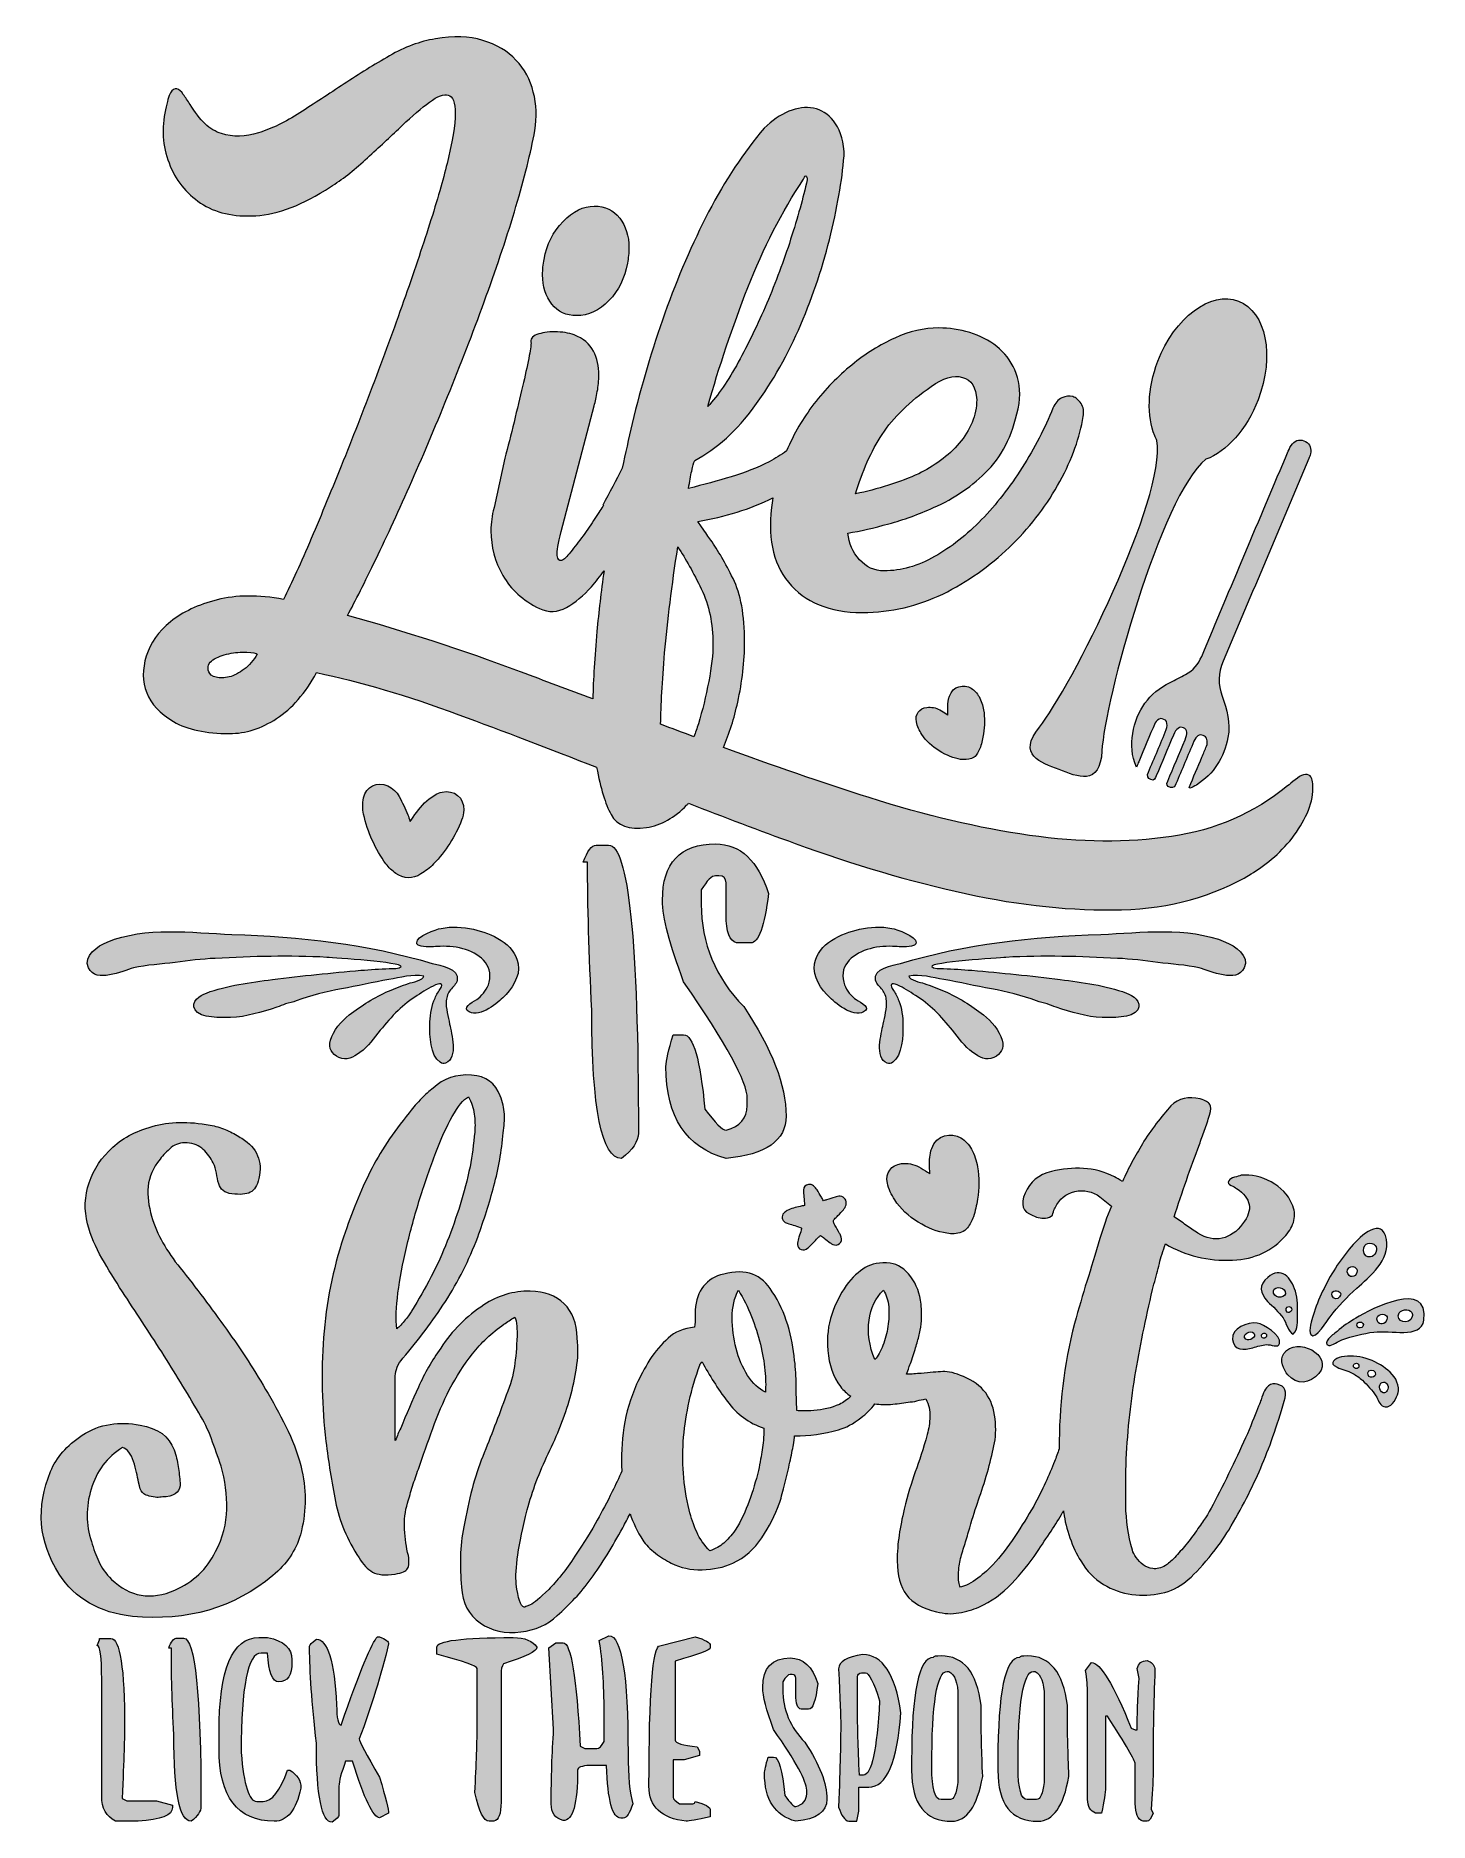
# Model space of a CAD drawing. Header units: inches. Extents: x 0.78 to 5.22, y -5.84 to -0.15.
import ezdxf

# ---------------------------------------------------------------- set-up
doc = ezdxf.new("R2010")
doc.units = ezdxf.units.IN
doc.header["$MEASUREMENT"] = 0
doc.layers.add('Layer 1', color=7, linetype='Continuous')

# ---------------------------------------------------------------- blocks, each defined once
blk = doc.blocks.new('block 2')
at = {"layer": 'Layer 1', "lineweight": 0}
for points, knots in [([(1.1326, -2.2453), (1.1187, -2.2093), (1.1183, -2.1704), (1.1314, -2.1286), (1.1444, -2.0869), (1.1702, -2.0504), (1.2087, -2.0193), (1.2472, -1.9882), (1.2968, -1.9648), (1.3574, -1.9493), (1.418, -1.9337), (1.4884, -1.9333), (1.5687, -1.948), (1.5949, -1.8956), (1.6243, -1.831), (1.6571, -1.754), (1.6899, -1.677), (1.7238, -1.5947), (1.7591, -1.507), (1.7943, -1.4194), (1.8295, -1.3289), (1.8647, -1.2356), (1.8999, -1.1422), (1.9327, -1.0521), (1.963, -0.9653), (1.9933, -0.8785), (2.0199, -0.7982), (2.0429, -0.7245), (2.0658, -0.6508), (2.083, -0.5894), (2.0945, -0.5403), (2.1108, -0.4682), (2.1178, -0.417), (2.1153, -0.3867), (2.1129, -0.3564), (2.1039, -0.3409), (2.0883, -0.34), (2.0727, -0.3392), (2.0515, -0.3495), (2.0244, -0.3707), (1.9974, -0.392), (1.9675, -0.4182), (1.9348, -0.4493), (1.902, -0.4805), (1.8668, -0.5132), (1.8291, -0.5476), (1.7914, -0.582), (1.7546, -0.6107), (1.7185, -0.6336), (1.6301, -0.691), (1.5506, -0.7217), (1.4802, -0.7257), (1.4098, -0.7298), (1.3512, -0.7163), (1.3046, -0.6852), (1.2579, -0.6541), (1.2243, -0.6115), (1.2038, -0.5574), (1.1833, -0.5034), (1.1796, -0.4469), (1.1928, -0.3879), (1.1977, -0.3617), (1.203, -0.3437), (1.2087, -0.3339), (1.2145, -0.324), (1.221, -0.32), (1.2284, -0.3216), (1.2358, -0.3232), (1.2427, -0.329), (1.2493, -0.3388), (1.2558, -0.3486), (1.2632, -0.3593), (1.2714, -0.3707), (1.3009, -0.4215), (1.334, -0.4526), (1.3709, -0.4641), (1.4078, -0.4756), (1.4471, -0.4748), (1.4888, -0.4616), (1.5306, -0.4485), (1.5744, -0.4272), (1.6203, -0.3978), (1.6661, -0.3683), (1.7132, -0.3376), (1.7615, -0.3056), (1.8098, -0.2737), (1.8582, -0.2438), (1.9065, -0.2159), (1.9548, -0.1881), (2.0035, -0.1701), (2.0527, -0.1619), (2.11, -0.1521), (2.1604, -0.1537), (2.2038, -0.1668), (2.2472, -0.1799), (2.2824, -0.2008), (2.3094, -0.2294), (2.3365, -0.2581), (2.3549, -0.2921), (2.3647, -0.3314), (2.3745, -0.3707), (2.3761, -0.4117), (2.3696, -0.4543), (2.3565, -0.5247), (2.3365, -0.6054), (2.3094, -0.6963), (2.2824, -0.7872), (2.2509, -0.8822), (2.2148, -0.9813), (2.1788, -1.0804), (2.1403, -1.1807), (2.0994, -1.2822), (2.0584, -1.3838), (2.0179, -1.48), (1.9777, -1.5709), (1.9376, -1.6618), (1.8995, -1.7445), (1.8635, -1.8191), (1.8275, -1.8936), (1.7972, -1.9538), (1.7726, -1.9996), (1.9528, -2.0488), (2.1366, -2.1085), (2.3242, -2.179), (2.4011, -2.2079), (2.4776, -2.2364), (2.5543, -2.2651), (2.5557, -2.203), (2.5599, -2.1314), (2.5673, -2.05), (2.5729, -1.9881), (2.5806, -1.9234), (2.5901, -1.8567), (2.5775, -1.8746), (2.5643, -1.8916), (2.5502, -1.9075), (2.5248, -1.9361), (2.4982, -1.9583), (2.4703, -1.9738), (2.4425, -1.9894), (2.4138, -1.9906), (2.3843, -1.9775), (2.3319, -1.9513), (2.293, -1.9161), (2.2676, -1.8719), (2.2422, -1.8277), (2.2296, -1.7802), (2.2296, -1.7294), (2.2296, -1.7163), (2.2304, -1.704), (2.232, -1.6925), (2.2336, -1.6811), (2.2361, -1.6688), (2.2394, -1.6557), (2.2394, -1.6557), (2.2738, -1.4984), (2.2738, -1.4984), (2.2836, -1.4624), (2.2934, -1.4239), (2.3033, -1.383), (2.3131, -1.342), (2.3221, -1.3043), (2.3303, -1.2699), (2.3385, -1.2356), (2.345, -1.2057), (2.3499, -1.1803), (2.3549, -1.1549), (2.3573, -1.1389), (2.3573, -1.1324), (2.354, -1.1193), (2.3602, -1.1099), (2.3758, -1.1041), (2.3913, -1.0984), (2.4105, -1.0955), (2.4335, -1.0955), (2.4564, -1.0955), (2.4769, -1.0988), (2.4949, -1.1053), (2.5244, -1.1168), (2.5449, -1.134), (2.5563, -1.1569), (2.5678, -1.1799), (2.5735, -1.2053), (2.5735, -1.2331), (2.5735, -1.2511), (2.5719, -1.2687), (2.5686, -1.2859), (2.5653, -1.3031), (2.5621, -1.3183), (2.5588, -1.3314), (2.5588, -1.3314), (2.4531, -1.7318), (2.4531, -1.7318), (2.4433, -1.7695), (2.4392, -1.7949), (2.4409, -1.808), (2.4425, -1.8211), (2.447, -1.8264), (2.4544, -1.824), (2.4617, -1.8215), (2.4716, -1.8125), (2.4839, -1.7969), (2.4961, -1.7814), (2.5092, -1.7642), (2.5232, -1.7454), (2.5371, -1.7265), (2.5498, -1.7081), (2.5612, -1.6901), (2.5727, -1.6721), (2.5817, -1.6581), (2.5883, -1.6483), (2.5883, -1.6483), (2.5858, -1.6483), (2.5858, -1.6483), (2.6079, -1.6083), (2.6285, -1.5688), (2.6479, -1.5298), (2.6578, -1.4831), (2.6683, -1.4359), (2.6797, -1.3879), (2.7083, -1.2683), (2.7429, -1.1512), (2.7837, -1.0365), (2.8244, -0.9219), (2.871, -0.8142), (2.9234, -0.7135), (2.9757, -0.6127), (3.0347, -0.5239), (3.1002, -0.4469), (3.1248, -0.4223), (3.151, -0.4043), (3.1788, -0.3928), (3.2067, -0.3814), (3.2329, -0.3781), (3.2575, -0.383), (3.282, -0.3879), (3.3033, -0.4014), (3.3213, -0.4235), (3.3393, -0.4457), (3.3508, -0.478), (3.3557, -0.5206), (3.3508, -0.5976), (3.3365, -0.6852), (3.3127, -0.7835), (3.289, -0.8818), (3.257, -0.978), (3.2169, -1.0722), (3.1768, -1.1664), (3.1281, -1.2527), (3.0707, -1.3314), (3.0134, -1.41), (2.9495, -1.4682), (2.8791, -1.5058), (2.8758, -1.5124), (2.8725, -1.5234), (2.8693, -1.539), (2.866, -1.5546), (2.8627, -1.573), (2.8594, -1.5943), (2.9068, -1.5828), (2.9522, -1.5705), (2.9956, -1.5574), (3.039, -1.5443), (3.0792, -1.5283), (3.116, -1.5095), (3.1358, -1.4994), (3.1542, -1.4878), (3.1716, -1.4749), (3.195, -1.4204), (3.2241, -1.3705), (3.259, -1.3252), (3.295, -1.2785), (3.3351, -1.2372), (3.3794, -1.2012), (3.4236, -1.1651), (3.4694, -1.1365), (3.517, -1.1152), (3.5628, -1.0939), (3.6095, -1.0832), (3.657, -1.0832), (3.6897, -1.0832), (3.7225, -1.0881), (3.7553, -1.098), (3.788, -1.1078), (3.8167, -1.1225), (3.8413, -1.1422), (3.8658, -1.1618), (3.8851, -1.1868), (3.899, -1.2171), (3.9129, -1.2474), (3.9174, -1.2831), (3.9125, -1.324), (3.8961, -1.4141), (3.8634, -1.4845), (3.8142, -1.5353), (3.7651, -1.5861), (3.7069, -1.6262), (3.6398, -1.6557), (3.5923, -1.677), (3.5448, -1.6942), (3.4973, -1.7073), (3.4498, -1.7204), (3.4064, -1.7302), (3.3671, -1.7368), (3.3703, -1.7695), (3.3826, -1.7978), (3.4039, -1.8215), (3.4252, -1.8453), (3.4514, -1.8571), (3.4826, -1.8571), (3.5366, -1.8571), (3.5902, -1.842), (3.6435, -1.8117), (3.6967, -1.7814), (3.7467, -1.7421), (3.7933, -1.6938), (3.84, -1.6455), (3.883, -1.5902), (3.9223, -1.5279), (3.9616, -1.4657), (3.9944, -1.4026), (4.0206, -1.3387), (4.0271, -1.3224), (4.0366, -1.3113), (4.0489, -1.3056), (4.0612, -1.2998), (4.0726, -1.2986), (4.0833, -1.3019), (4.0939, -1.3052), (4.1029, -1.3126), (4.1103, -1.324), (4.1177, -1.3355), (4.1197, -1.3494), (4.1164, -1.3658), (4.1066, -1.4313), (4.082, -1.5001), (4.0427, -1.5721), (4.0034, -1.6442), (3.9534, -1.7106), (3.8929, -1.7712), (3.8322, -1.8318), (3.7626, -1.8825), (3.684, -1.9235), (3.6054, -1.9644), (3.521, -1.9865), (3.431, -1.9898), (3.3245, -1.9931), (3.2434, -1.9648), (3.1877, -1.905), (3.132, -1.8453), (3.1108, -1.7622), (3.1239, -1.6557), (3.125, -1.6453), (3.1267, -1.635), (3.1283, -1.6247), (3.0559, -1.6602), (2.9762, -1.6853), (2.8888, -1.6999), (2.8888, -1.6999), (2.901, -1.7171), (2.901, -1.7171), (2.9075, -1.7269), (2.9132, -1.7351), (2.9181, -1.7417), (2.9213, -1.7482), (2.9254, -1.754), (2.9303, -1.7589), (2.9531, -1.7916), (2.9767, -1.8326), (3.0012, -1.8817), (3.0256, -1.9308), (3.0379, -1.998), (3.0379, -2.0832), (3.0379, -2.1454), (3.0305, -2.2097), (3.0159, -2.276), (3.0046, -2.327), (2.9894, -2.375), (2.9704, -2.4201), (3.1278, -2.4776), (3.2826, -2.5308), (3.4347, -2.5795), (3.614, -2.6368), (3.7844, -2.6769), (3.9457, -2.6999), (4.107, -2.7228), (4.2577, -2.724), (4.3978, -2.7035), (4.5378, -2.683), (4.6611, -2.6294), (4.7675, -2.5426), (4.7741, -2.5377), (4.7823, -2.5311), (4.7921, -2.523), (4.802, -2.5147), (4.8109, -2.5094), (4.8191, -2.507), (4.8273, -2.5045), (4.8343, -2.5058), (4.84, -2.5107), (4.8457, -2.5156), (4.8486, -2.5287), (4.8486, -2.55), (4.8486, -2.5762), (4.8425, -2.6028), (4.8302, -2.6298), (4.8179, -2.6569), (4.802, -2.683), (4.7823, -2.7085), (4.7626, -2.7338), (4.7409, -2.7564), (4.7172, -2.776), (4.6934, -2.7957), (4.6717, -2.8112), (4.6521, -2.8227), (4.5325, -2.8948), (4.3949, -2.9328), (4.2393, -2.9369), (4.0837, -2.941), (3.9178, -2.9238), (3.7418, -2.8853), (3.5657, -2.8468), (3.3847, -2.7936), (3.1988, -2.7257), (3.0845, -2.6838), (2.9714, -2.641), (2.859, -2.5977), (2.8571, -2.5997), (2.8553, -2.602), (2.8533, -2.604), (2.815, -2.6433), (2.7722, -2.6671), (2.725, -2.6753), (2.6695, -2.6835), (2.6321, -2.6695), (2.6125, -2.6335), (2.5942, -2.5999), (2.5789, -2.5496), (2.5663, -2.4831), (2.4149, -2.4235), (2.2684, -2.3674), (2.1276, -2.3154), (1.9614, -2.2539), (1.8103, -2.2093), (1.6743, -2.1815), (1.6383, -2.2469), (1.5957, -2.2957), (1.5466, -2.3276), (1.4974, -2.3596), (1.4474, -2.3755), (1.3967, -2.3755), (1.3213, -2.3755), (1.262, -2.3628), (1.2186, -2.3375), (1.1752, -2.312), (1.1465, -2.2813), (1.1326, -2.2453)], [0, 0, 0, 0, 1, 1, 1, 2, 2, 2, 3, 3, 3, 4, 4, 4, 5, 5, 5, 6, 6, 6, 7, 7, 7, 8, 8, 8, 9, 9, 9, 10, 10, 10, 11, 11, 11, 12, 12, 12, 13, 13, 13, 14, 14, 14, 15, 15, 15, 16, 16, 16, 17, 17, 17, 18, 18, 18, 19, 19, 19, 20, 20, 20, 21, 21, 21, 22, 22, 22, 23, 23, 23, 24, 24, 24, 25, 25, 25, 26, 26, 26, 27, 27, 27, 28, 28, 28, 29, 29, 29, 30, 30, 30, 31, 31, 31, 32, 32, 32, 33, 33, 33, 34, 34, 34, 35, 35, 35, 36, 36, 36, 37, 37, 37, 38, 38, 38, 39, 39, 39, 40, 40, 40, 41, 41, 41, 42, 42, 42, 43, 43, 43, 44, 44, 44, 45, 45, 45, 46, 46, 46, 47, 47, 47, 48, 48, 48, 49, 49, 49, 50, 50, 50, 51, 51, 51, 52, 52, 52, 53, 53, 53, 54, 54, 54, 55, 55, 55, 56, 56, 56, 57, 57, 57, 58, 58, 58, 59, 59, 59, 60, 60, 60, 61, 61, 61, 62, 62, 62, 63, 63, 63, 64, 64, 64, 65, 65, 65, 66, 66, 66, 67, 67, 67, 68, 68, 68, 69, 69, 69, 70, 70, 70, 71, 71, 71, 72, 72, 72, 73, 73, 73, 74, 74, 74, 75, 75, 75, 76, 76, 76, 77, 77, 77, 78, 78, 78, 79, 79, 79, 80, 80, 80, 81, 81, 81, 82, 82, 82, 83, 83, 83, 84, 84, 84, 85, 85, 85, 86, 86, 86, 87, 87, 87, 88, 88, 88, 89, 89, 89, 90, 90, 90, 91, 91, 91, 92, 92, 92, 93, 93, 93, 94, 94, 94, 95, 95, 95, 96, 96, 96, 97, 97, 97, 98, 98, 98, 99, 99, 99, 100, 100, 100, 101, 101, 101, 102, 102, 102, 103, 103, 103, 104, 104, 104, 105, 105, 105, 106, 106, 106, 107, 107, 107, 108, 108, 108, 109, 109, 109, 110, 110, 110, 111, 111, 111, 112, 112, 112, 113, 113, 113, 114, 114, 114, 115, 115, 115, 116, 116, 116, 117, 117, 117, 118, 118, 118, 119, 119, 119, 120, 120, 120, 121, 121, 121, 122, 122, 122, 123, 123, 123, 124, 124, 124, 125, 125, 125, 126, 126, 126, 127, 127, 127, 128, 128, 128, 129, 129, 129, 130, 130, 130, 131, 131, 131, 132, 132, 132, 133, 133, 133, 134, 134, 134, 135, 135, 135, 136, 136, 136, 137, 137, 137, 138, 138, 138, 139, 139, 139, 140, 140, 140, 141, 141, 141, 142, 142, 142, 143, 143, 143, 144, 144, 144, 145, 145, 145, 146, 146, 146, 147, 147, 147, 148, 148, 148, 149, 149, 149, 150, 150, 150, 151, 151, 151, 152, 152, 152, 152]), ([(2.9206, -1.3338), (2.9533, -1.2978), (2.9857, -1.2507), (3.0176, -1.1926), (3.0495, -1.1344), (3.0798, -1.0718), (3.1085, -1.0046), (3.1372, -0.9375), (3.1626, -0.8695), (3.1847, -0.8007), (3.2068, -0.7319), (3.2244, -0.6688), (3.2375, -0.6115), (3.2375, -0.6082), (3.2366, -0.6045), (3.235, -0.6004), (3.2334, -0.5964), (3.2301, -0.5992), (3.2252, -0.609), (3.1564, -0.7139), (3.0975, -0.8289), (3.0483, -0.9542), (2.9992, -1.0795), (2.9566, -1.2061), (2.9206, -1.3338)], [0, 0, 0, 0, 1, 1, 1, 2, 2, 2, 3, 3, 3, 4, 4, 4, 5, 5, 5, 6, 6, 6, 7, 7, 7, 8, 8, 8, 8]), ([(3.3917, -1.6115), (3.426, -1.6049), (3.4608, -1.5959), (3.4961, -1.5844), (3.5313, -1.573), (3.5636, -1.5607), (3.5931, -1.5476), (3.616, -1.5361), (3.639, -1.5222), (3.6619, -1.5058), (3.6848, -1.4895), (3.7049, -1.471), (3.7221, -1.4505), (3.7393, -1.4301), (3.7528, -1.408), (3.7626, -1.3842), (3.7725, -1.3605), (3.7774, -1.3363), (3.7774, -1.3117), (3.7757, -1.2724), (3.7606, -1.2487), (3.7319, -1.2405), (3.7033, -1.2323), (3.6701, -1.2421), (3.6324, -1.2699), (3.5636, -1.3175), (3.5116, -1.3682), (3.4764, -1.4223), (3.4412, -1.4763), (3.4129, -1.5394), (3.3917, -1.6115)], [0, 0, 0, 0, 1, 1, 1, 2, 2, 2, 3, 3, 3, 4, 4, 4, 5, 5, 5, 6, 6, 6, 7, 7, 7, 8, 8, 8, 9, 9, 9, 10, 10, 10, 10]), ([(2.7703, -2.3459), (2.8056, -2.3591), (2.8411, -2.3725), (2.8765, -2.3857), (2.8814, -2.3727), (2.8861, -2.3592), (2.8905, -2.3448), (2.9035, -2.3014), (2.9146, -2.2564), (2.9236, -2.2097), (2.9326, -2.163), (2.9371, -2.1233), (2.9371, -2.0905), (2.9371, -2.025), (2.9247, -1.9665), (2.8998, -1.9149), (2.875, -1.8633), (2.8501, -1.8187), (2.8252, -1.781), (2.806, -1.9038), (2.792, -2.0164), (2.7832, -2.1188), (2.7754, -2.2097), (2.7711, -2.2854), (2.7703, -2.3459)], [0, 0, 0, 0, 1, 1, 1, 2, 2, 2, 3, 3, 3, 4, 4, 4, 5, 5, 5, 6, 6, 6, 7, 7, 7, 8, 8, 8, 8]), ([(1.3304, -2.179), (1.3336, -2.1872), (1.3414, -2.1929), (1.3537, -2.1962), (1.366, -2.1995), (1.3799, -2.199), (1.3955, -2.195), (1.411, -2.1909), (1.427, -2.1827), (1.4434, -2.1704), (1.4597, -2.1581), (1.4737, -2.1421), (1.4851, -2.1225), (1.4818, -2.1192), (1.4708, -2.1171), (1.452, -2.1163), (1.4331, -2.1155), (1.4139, -2.1171), (1.3942, -2.1213), (1.3746, -2.1253), (1.3578, -2.1319), (1.3439, -2.1409), (1.3299, -2.1499), (1.3254, -2.1626), (1.3304, -2.179)], [0, 0, 0, 0, 1, 1, 1, 2, 2, 2, 3, 3, 3, 4, 4, 4, 5, 5, 5, 6, 6, 6, 7, 7, 7, 8, 8, 8, 8])]:
    blk.add_open_spline(points, degree=3, knots=knots, dxfattribs=at)
blk = doc.blocks.new('block 3')
at = {"layer": 'Layer 1', "lineweight": 0}
for points, knots in [([(4.7575, -4.503), (4.7346, -4.5816), (4.7096, -4.6525), (4.6826, -4.7155), (4.6556, -4.7786), (4.6216, -4.8445), (4.5806, -4.9133), (4.5659, -4.9379), (4.545, -4.967), (4.518, -5.0005), (4.491, -5.0341), (4.466, -5.0599), (4.443, -5.0779), (4.4217, -5.0959), (4.3959, -5.1082), (4.3657, -5.1148), (4.3353, -5.1213), (4.3042, -5.1225), (4.2723, -5.1185), (4.2404, -5.1144), (4.21, -5.1037), (4.1814, -5.0865), (4.1527, -5.0693), (4.1286, -5.0443), (4.1089, -5.0116), (4.0958, -4.9903), (4.0843, -4.9657), (4.0745, -4.9379), (4.0647, -4.91), (4.0581, -4.8838), (4.0549, -4.8593), (4.0546, -4.857), (4.0544, -4.8548), (4.0541, -4.8525), (4.0535, -4.8535), (4.053, -4.8546), (4.0524, -4.8556), (4.041, -4.8761), (4.0283, -4.8965), (4.0143, -4.917), (4.0004, -4.9375), (3.9853, -4.96), (3.9689, -4.9846), (3.9459, -5.019), (3.9193, -5.0521), (3.8891, -5.0841), (3.8587, -5.116), (3.8239, -5.141), (3.7846, -5.159), (3.765, -5.1672), (3.7437, -5.1733), (3.7208, -5.1774), (3.6978, -5.1815), (3.6741, -5.1803), (3.6495, -5.1737), (3.6053, -5.1639), (3.5734, -5.1459), (3.5537, -5.1197), (3.534, -5.0935), (3.5242, -5.0574), (3.5242, -5.0116), (3.5242, -4.9838), (3.5262, -4.9563), (3.5303, -4.9293), (3.5344, -4.9023), (3.5397, -4.8748), (3.5463, -4.847), (3.5578, -4.8011), (3.5697, -4.7614), (3.5819, -4.7278), (3.5942, -4.6943), (3.6069, -4.6545), (3.62, -4.6087), (3.6249, -4.5907), (3.6278, -4.5718), (3.6286, -4.5521), (3.6294, -4.5325), (3.6249, -4.5137), (3.6151, -4.4956), (3.6053, -4.4973), (3.5958, -4.4993), (3.5869, -4.5018), (3.5778, -4.5042), (3.5684, -4.5055), (3.5586, -4.5055), (3.5406, -4.5088), (3.5221, -4.5112), (3.5033, -4.5128), (3.4863, -4.5143), (3.4696, -4.5135), (3.4533, -4.511), (3.4398, -4.5282), (3.4251, -4.5433), (3.4087, -4.5558), (3.3842, -4.5747), (3.3604, -4.5874), (3.3375, -4.5939), (3.29, -4.607), (3.2433, -4.6136), (3.1974, -4.6136), (3.1974, -4.6185), (3.1958, -4.6295), (3.1925, -4.6467), (3.1892, -4.6639), (3.1852, -4.6836), (3.1802, -4.7057), (3.1753, -4.7278), (3.17, -4.7504), (3.1643, -4.7733), (3.1585, -4.7962), (3.1532, -4.815), (3.1483, -4.8298), (3.1352, -4.8658), (3.1168, -4.9019), (3.093, -4.9379), (3.0693, -4.9739), (3.0386, -5.001), (3.0009, -5.019), (2.9714, -5.032), (2.9386, -5.039), (2.9026, -5.0398), (2.8666, -5.0406), (2.8338, -5.0337), (2.8043, -5.019), (2.788, -5.0108), (2.7712, -5.0002), (2.754, -4.987), (2.7368, -4.9739), (2.7233, -4.96), (2.7135, -4.9453), (2.6961, -4.9187), (2.6828, -4.8906), (2.6731, -4.8613), (2.6656, -4.876), (2.6577, -4.8909), (2.6496, -4.9059), (2.6168, -4.9666), (2.5832, -5.0206), (2.5488, -5.0681), (2.5325, -5.091), (2.5153, -5.1119), (2.4973, -5.1307), (2.4792, -5.1495), (2.4604, -5.168), (2.4407, -5.186), (2.4096, -5.2155), (2.3711, -5.2327), (2.3253, -5.2376), (2.2745, -5.2441), (2.2311, -5.2347), (2.1951, -5.2094), (2.159, -5.184), (2.1394, -5.1459), (2.1361, -5.0951), (2.1328, -5.0623), (2.1316, -5.03), (2.1324, -4.9981), (2.1332, -4.9661), (2.1369, -4.9346), (2.1435, -4.9035), (2.1582, -4.8167), (2.1782, -4.7418), (2.2037, -4.6787), (2.229, -4.6156), (2.254, -4.5505), (2.2786, -4.4834), (2.2917, -4.4506), (2.3003, -4.4203), (2.3044, -4.3924), (2.3085, -4.3646), (2.3113, -4.3319), (2.313, -4.2942), (2.313, -4.286), (2.3126, -4.2758), (2.3118, -4.2635), (2.3109, -4.2512), (2.3089, -4.2418), (2.3056, -4.2352), (2.2991, -4.2385), (2.2929, -4.2422), (2.2872, -4.2463), (2.2814, -4.2504), (2.2761, -4.2541), (2.2712, -4.2573), (2.2319, -4.2852), (2.1983, -4.3167), (2.1705, -4.3519), (2.1426, -4.3872), (2.1185, -4.4248), (2.098, -4.4649), (2.0775, -4.5051), (2.0595, -4.5469), (2.044, -4.5902), (2.0284, -4.6337), (2.0132, -4.6766), (1.9985, -4.7192), (1.9919, -4.7373), (1.9858, -4.7553), (1.9801, -4.7733), (1.9743, -4.7913), (1.969, -4.8093), (1.9641, -4.8273), (1.9559, -4.8535), (1.9526, -4.8814), (1.9543, -4.9109), (1.9559, -4.9403), (1.96, -4.9682), (1.9666, -4.9944), (1.9698, -5.014), (1.969, -5.028), (1.9641, -5.0362), (1.9592, -5.0443), (1.9461, -5.0501), (1.9248, -5.0534), (1.892, -5.0583), (1.8679, -5.0562), (1.8523, -5.0472), (1.8367, -5.0382), (1.8224, -5.0231), (1.8093, -5.0018), (1.7716, -4.9445), (1.7467, -4.8847), (1.7344, -4.8224), (1.7221, -4.7602), (1.7119, -4.6963), (1.7037, -4.6308), (1.6906, -4.5211), (1.6881, -4.4109), (1.6963, -4.3003), (1.7045, -4.1898), (1.7258, -4.0829), (1.7602, -3.9797), (1.7864, -3.9011), (1.8146, -3.8315), (1.845, -3.7709), (1.8752, -3.7103), (1.9166, -3.648), (1.969, -3.5841), (1.9772, -3.5727), (1.9891, -3.5588), (2.0046, -3.5424), (2.0202, -3.526), (2.0337, -3.5137), (2.0452, -3.5055), (2.0779, -3.4744), (2.1189, -3.4605), (2.168, -3.4637), (2.2139, -3.467), (2.2442, -3.4892), (2.2589, -3.5301), (2.2671, -3.5497), (2.2716, -3.569), (2.2725, -3.5878), (2.2733, -3.6067), (2.272, -3.6267), (2.2688, -3.648), (2.2638, -3.7054), (2.254, -3.7615), (2.2393, -3.8163), (2.2245, -3.8712), (2.2073, -3.9256), (2.1877, -3.9797), (2.1598, -4.0534), (2.1254, -4.1218), (2.0845, -4.1848), (2.0435, -4.2479), (1.9985, -4.3081), (1.9494, -4.3654), (1.933, -4.3851), (1.9248, -4.4039), (1.9248, -4.4219), (1.9248, -4.4219), (1.9248, -4.6283), (1.9248, -4.6283), (1.9281, -4.6201), (1.9309, -4.6132), (1.9334, -4.6074), (1.9359, -4.6017), (1.9387, -4.5956), (1.942, -4.589), (1.96, -4.5448), (1.9789, -4.501), (1.9985, -4.4576), (2.0182, -4.4142), (2.0419, -4.3728), (2.0698, -4.3335), (2.0878, -4.3057), (2.1082, -4.2803), (2.1312, -4.2573), (2.1541, -4.2344), (2.1795, -4.2139), (2.2073, -4.1959), (2.2516, -4.1664), (2.3007, -4.1517), (2.3548, -4.1517), (2.4006, -4.1533), (2.4366, -4.1668), (2.4629, -4.1922), (2.489, -4.2176), (2.503, -4.2541), (2.5046, -4.3016), (2.5079, -4.3343), (2.5071, -4.3663), (2.5022, -4.3974), (2.4973, -4.4285), (2.4907, -4.4596), (2.4825, -4.4907), (2.4645, -4.5513), (2.4411, -4.6111), (2.4125, -4.6701), (2.3838, -4.729), (2.3613, -4.7889), (2.3449, -4.8494), (2.3171, -4.9608), (2.3056, -5.0394), (2.3105, -5.0853), (2.3154, -5.1311), (2.3236, -5.1557), (2.3351, -5.159), (2.3367, -5.159), (2.3433, -5.1565), (2.3548, -5.1516), (2.3662, -5.1467), (2.3859, -5.1303), (2.4137, -5.1025), (2.4399, -5.0763), (2.4678, -5.0411), (2.4973, -4.9969), (2.5267, -4.9526), (2.5505, -4.9142), (2.5685, -4.8814), (2.5832, -4.8552), (2.5992, -4.8249), (2.6164, -4.7905), (2.6269, -4.7694), (2.637, -4.7475), (2.647, -4.7253), (2.6441, -4.679), (2.6461, -4.6328), (2.6533, -4.5865), (2.6606, -4.5391), (2.6741, -4.4932), (2.6938, -4.449), (2.7052, -4.4244), (2.7192, -4.3982), (2.7356, -4.3703), (2.7536, -4.3442), (2.7732, -4.3212), (2.7945, -4.3016), (2.8158, -4.2819), (2.8437, -4.2704), (2.8781, -4.2671), (2.8797, -4.2557), (2.8805, -4.2459), (2.8805, -4.2377), (2.8805, -4.2295), (2.8805, -4.2213), (2.8805, -4.2131), (2.8854, -4.1492), (2.9157, -4.1108), (2.9714, -4.0976), (3.0418, -4.0796), (3.0934, -4.0985), (3.1262, -4.1541), (3.1475, -4.1869), (3.1639, -4.2221), (3.1753, -4.2598), (3.1868, -4.2975), (3.1941, -4.3351), (3.1974, -4.3728), (3.2007, -4.399), (3.2024, -4.4252), (3.2024, -4.4514), (3.2024, -4.4776), (3.2032, -4.5047), (3.2048, -4.5325), (3.213, -4.5341), (3.231, -4.5341), (3.2589, -4.5325), (3.2867, -4.5309), (3.3137, -4.5243), (3.34, -4.5128), (3.3527, -4.5072), (3.3647, -4.4983), (3.3762, -4.4865), (3.3637, -4.4784), (3.3528, -4.4684), (3.3436, -4.4563), (3.3199, -4.4252), (3.3064, -4.3867), (3.3031, -4.3409), (3.2998, -4.2983), (3.3039, -4.2602), (3.3154, -4.2266), (3.3268, -4.1931), (3.3424, -4.1623), (3.362, -4.1345), (3.3817, -4.1083), (3.4017, -4.089), (3.4222, -4.0767), (3.4427, -4.0645), (3.4693, -4.06), (3.5021, -4.0632), (3.5267, -4.0665), (3.5484, -4.0808), (3.5672, -4.1062), (3.586, -4.1316), (3.5971, -4.1607), (3.6004, -4.1935), (3.602, -4.2147), (3.6024, -4.2324), (3.6016, -4.2463), (3.6008, -4.2602), (3.5987, -4.2737), (3.5955, -4.2868), (3.5922, -4.2999), (3.5885, -4.3134), (3.5844, -4.3273), (3.5803, -4.3413), (3.575, -4.3581), (3.5684, -4.3777), (3.5651, -4.3843), (3.5627, -4.3904), (3.5611, -4.3961), (3.5594, -4.4019), (3.557, -4.4088), (3.5537, -4.417), (3.5619, -4.417), (3.5697, -4.4166), (3.577, -4.4158), (3.5844, -4.415), (3.5922, -4.4146), (3.6004, -4.4146), (3.6282, -4.4113), (3.6511, -4.4093), (3.6692, -4.4084), (3.6872, -4.4076), (3.7093, -4.413), (3.7355, -4.4244), (3.7961, -4.449), (3.8297, -4.494), (3.8362, -4.5595), (3.8395, -4.5907), (3.8383, -4.6193), (3.8326, -4.6455), (3.8268, -4.6717), (3.8198, -4.6996), (3.8117, -4.729), (3.8018, -4.7618), (3.7924, -4.7913), (3.7834, -4.8175), (3.7744, -4.8437), (3.765, -4.8732), (3.7551, -4.9059), (3.7502, -4.924), (3.7453, -4.9408), (3.7404, -4.9563), (3.7355, -4.9719), (3.7306, -4.9879), (3.7257, -5.0042), (3.7224, -5.019), (3.7203, -5.0357), (3.7195, -5.0546), (3.7187, -5.0734), (3.7208, -5.0869), (3.7257, -5.0951), (3.742, -5.0918), (3.7605, -5.0824), (3.7809, -5.0669), (3.8014, -5.0513), (3.8174, -5.037), (3.8289, -5.0239), (3.8534, -4.9977), (3.8768, -4.9678), (3.8989, -4.9342), (3.921, -4.9006), (3.941, -4.8683), (3.9591, -4.8371), (3.9869, -4.7847), (4.009, -4.7373), (4.0254, -4.6947), (4.0304, -4.6818), (4.0354, -4.6682), (4.0405, -4.6541), (4.0396, -4.5203), (4.0556, -4.3872), (4.0893, -4.2549), (4.1023, -4.2074), (4.1154, -4.1627), (4.1286, -4.121), (4.1417, -4.0792), (4.1556, -4.0337), (4.1703, -3.9846), (4.1802, -3.9502), (4.1924, -3.9158), (4.2072, -3.8814), (4.2072, -3.8814), (4.1703, -3.8519), (4.1703, -3.8519), (4.1458, -3.8339), (4.1191, -3.8282), (4.0905, -3.8347), (4.0618, -3.8413), (4.0409, -3.8585), (4.0278, -3.8863), (4.0245, -3.8912), (4.0221, -3.8974), (4.0205, -3.9048), (4.0189, -3.9121), (4.0131, -3.9166), (4.0033, -3.9183), (3.9869, -3.9216), (3.9713, -3.9191), (3.9566, -3.9109), (3.9238, -3.8995), (3.9157, -3.8757), (3.932, -3.8397), (3.9468, -3.8036), (3.9746, -3.7807), (4.0156, -3.7709), (4.0499, -3.7627), (4.0839, -3.7594), (4.1175, -3.761), (4.1511, -3.7627), (4.1842, -3.7717), (4.217, -3.7881), (4.2235, -3.7914), (4.2318, -3.7963), (4.2416, -3.8028), (4.2514, -3.7815), (4.2616, -3.761), (4.2723, -3.7414), (4.2829, -3.7217), (4.294, -3.7021), (4.3055, -3.6824), (4.3186, -3.6611), (4.3333, -3.6398), (4.3497, -3.6185), (4.366, -3.5973), (4.3816, -3.5784), (4.3964, -3.562), (4.4209, -3.5375), (4.452, -3.5301), (4.4897, -3.5399), (4.5061, -3.5448), (4.5163, -3.5506), (4.5204, -3.5571), (4.5245, -3.5637), (4.5241, -3.5751), (4.5192, -3.5915), (4.5143, -3.6079), (4.509, -3.6239), (4.5032, -3.6394), (4.4975, -3.655), (4.4922, -3.6701), (4.4873, -3.6849), (4.4725, -3.7226), (4.4586, -3.7606), (4.4455, -3.7991), (4.4324, -3.8376), (4.4193, -3.8765), (4.4062, -3.9158), (4.4193, -3.924), (4.432, -3.9326), (4.4443, -3.9416), (4.4566, -3.9506), (4.4692, -3.9592), (4.4824, -3.9674), (4.5085, -3.9838), (4.5343, -3.9891), (4.5598, -3.9834), (4.5851, -3.9777), (4.6068, -3.9625), (4.6249, -3.9379), (4.6593, -3.8937), (4.6527, -3.856), (4.6052, -3.8249), (4.6019, -3.8216), (4.5962, -3.8184), (4.588, -3.8151), (4.5798, -3.8118), (4.5773, -3.8069), (4.5806, -3.8003), (4.5839, -3.7954), (4.59, -3.7917), (4.5991, -3.7893), (4.608, -3.7868), (4.615, -3.7848), (4.6199, -3.7831), (4.6527, -3.7799), (4.6846, -3.7868), (4.7158, -3.804), (4.7469, -3.8212), (4.769, -3.8446), (4.7821, -3.874), (4.7903, -3.8921), (4.7923, -3.9097), (4.7882, -3.9269), (4.7841, -3.9441), (4.7755, -3.96), (4.7624, -3.9748), (4.7198, -4.0239), (4.6633, -4.0501), (4.5929, -4.0534), (4.5143, -4.0567), (4.443, -4.0395), (4.3792, -4.0018), (4.371, -4.0231), (4.3644, -4.044), (4.3595, -4.0645), (4.3546, -4.085), (4.3488, -4.1066), (4.3423, -4.1296), (4.3194, -4.2229), (4.3001, -4.3155), (4.2846, -4.4072), (4.269, -4.4989), (4.2588, -4.5923), (4.2539, -4.6873), (4.2522, -4.7364), (4.2518, -4.7852), (4.2526, -4.8335), (4.2534, -4.8818), (4.2604, -4.9297), (4.2735, -4.9772), (4.2751, -4.9838), (4.2792, -4.9915), (4.2858, -5.0005), (4.2923, -5.0096), (4.2997, -5.0173), (4.3079, -5.0239), (4.3161, -5.0304), (4.3263, -5.0345), (4.3386, -5.0362), (4.3509, -5.0378), (4.3644, -5.0345), (4.3792, -5.0263), (4.3873, -5.0214), (4.3972, -5.0128), (4.4087, -5.0005), (4.4201, -4.9882), (4.432, -4.9747), (4.4443, -4.96), (4.4566, -4.9453), (4.468, -4.9301), (4.4787, -4.9145), (4.4893, -4.899), (4.4987, -4.8855), (4.5069, -4.874), (4.5217, -4.8494), (4.5389, -4.8175), (4.5585, -4.7782), (4.5782, -4.7389), (4.597, -4.7), (4.615, -4.6615), (4.633, -4.623), (4.6482, -4.5882), (4.6605, -4.5571), (4.6728, -4.526), (4.6805, -4.5063), (4.6838, -4.4981), (4.6903, -4.4752), (4.6982, -4.4604), (4.7072, -4.4539), (4.7161, -4.4473), (4.7256, -4.4457), (4.7354, -4.449), (4.76, -4.4539), (4.7674, -4.4719), (4.7575, -4.503)], [0, 0, 0, 0, 1, 1, 1, 2, 2, 2, 3, 3, 3, 4, 4, 4, 5, 5, 5, 6, 6, 6, 7, 7, 7, 8, 8, 8, 9, 9, 9, 10, 10, 10, 11, 11, 11, 12, 12, 12, 13, 13, 13, 14, 14, 14, 15, 15, 15, 16, 16, 16, 17, 17, 17, 18, 18, 18, 19, 19, 19, 20, 20, 20, 21, 21, 21, 22, 22, 22, 23, 23, 23, 24, 24, 24, 25, 25, 25, 26, 26, 26, 27, 27, 27, 28, 28, 28, 29, 29, 29, 30, 30, 30, 31, 31, 31, 32, 32, 32, 33, 33, 33, 34, 34, 34, 35, 35, 35, 36, 36, 36, 37, 37, 37, 38, 38, 38, 39, 39, 39, 40, 40, 40, 41, 41, 41, 42, 42, 42, 43, 43, 43, 44, 44, 44, 45, 45, 45, 46, 46, 46, 47, 47, 47, 48, 48, 48, 49, 49, 49, 50, 50, 50, 51, 51, 51, 52, 52, 52, 53, 53, 53, 54, 54, 54, 55, 55, 55, 56, 56, 56, 57, 57, 57, 58, 58, 58, 59, 59, 59, 60, 60, 60, 61, 61, 61, 62, 62, 62, 63, 63, 63, 64, 64, 64, 65, 65, 65, 66, 66, 66, 67, 67, 67, 68, 68, 68, 69, 69, 69, 70, 70, 70, 71, 71, 71, 72, 72, 72, 73, 73, 73, 74, 74, 74, 75, 75, 75, 76, 76, 76, 77, 77, 77, 78, 78, 78, 79, 79, 79, 80, 80, 80, 81, 81, 81, 82, 82, 82, 83, 83, 83, 84, 84, 84, 85, 85, 85, 86, 86, 86, 87, 87, 87, 88, 88, 88, 89, 89, 89, 90, 90, 90, 91, 91, 91, 92, 92, 92, 93, 93, 93, 94, 94, 94, 95, 95, 95, 96, 96, 96, 97, 97, 97, 98, 98, 98, 99, 99, 99, 100, 100, 100, 101, 101, 101, 102, 102, 102, 103, 103, 103, 104, 104, 104, 105, 105, 105, 106, 106, 106, 107, 107, 107, 108, 108, 108, 109, 109, 109, 110, 110, 110, 111, 111, 111, 112, 112, 112, 113, 113, 113, 114, 114, 114, 115, 115, 115, 116, 116, 116, 117, 117, 117, 118, 118, 118, 119, 119, 119, 120, 120, 120, 121, 121, 121, 122, 122, 122, 123, 123, 123, 124, 124, 124, 125, 125, 125, 126, 126, 126, 127, 127, 127, 128, 128, 128, 129, 129, 129, 130, 130, 130, 131, 131, 131, 132, 132, 132, 133, 133, 133, 134, 134, 134, 135, 135, 135, 136, 136, 136, 137, 137, 137, 138, 138, 138, 139, 139, 139, 140, 140, 140, 141, 141, 141, 142, 142, 142, 143, 143, 143, 144, 144, 144, 145, 145, 145, 146, 146, 146, 147, 147, 147, 148, 148, 148, 149, 149, 149, 150, 150, 150, 151, 151, 151, 152, 152, 152, 153, 153, 153, 154, 154, 154, 155, 155, 155, 156, 156, 156, 157, 157, 157, 158, 158, 158, 159, 159, 159, 160, 160, 160, 161, 161, 161, 162, 162, 162, 163, 163, 163, 164, 164, 164, 165, 165, 165, 166, 166, 166, 167, 167, 167, 168, 168, 168, 169, 169, 169, 170, 170, 170, 171, 171, 171, 172, 172, 172, 173, 173, 173, 174, 174, 174, 175, 175, 175, 176, 176, 176, 177, 177, 177, 178, 178, 178, 179, 179, 179, 180, 180, 180, 181, 181, 181, 182, 182, 182, 183, 183, 183, 184, 184, 184, 185, 185, 185, 186, 186, 186, 187, 187, 187, 188, 188, 188, 189, 189, 189, 190, 190, 190, 191, 191, 191, 192, 192, 192, 193, 193, 193, 194, 194, 194, 195, 195, 195, 196, 196, 196, 197, 197, 197, 198, 198, 198, 199, 199, 199, 200, 200, 200, 201, 201, 201, 202, 202, 202, 203, 203, 203, 204, 204, 204, 205, 205, 205, 206, 206, 206, 207, 207, 207, 208, 208, 208, 209, 209, 209, 210, 210, 210, 211, 211, 211, 212, 212, 212, 213, 213, 213, 214, 214, 214, 215, 215, 215, 216, 216, 216, 217, 217, 217, 218, 218, 218, 219, 219, 219, 220, 220, 220, 221, 221, 221, 222, 222, 222, 223, 223, 223, 223]), ([(1.9297, -4.2721), (1.9379, -4.2655), (1.9469, -4.2561), (1.9567, -4.2438), (1.9666, -4.2315), (1.9731, -4.2221), (1.9764, -4.2156), (2.0222, -4.1435), (2.0603, -4.0694), (2.0906, -3.9932), (2.1209, -3.917), (2.1451, -3.838), (2.1631, -3.7561), (2.1696, -3.7201), (2.1746, -3.6832), (2.1779, -3.6456), (2.1795, -3.6259), (2.1791, -3.6067), (2.1766, -3.5878), (2.1742, -3.569), (2.168, -3.5506), (2.1582, -3.5325), (2.1418, -3.5424), (2.1246, -3.5632), (2.1066, -3.5952), (2.0886, -3.6271), (2.071, -3.6656), (2.0538, -3.7107), (2.0366, -3.7557), (2.0198, -3.8044), (2.0034, -3.8568), (1.987, -3.9093), (1.9727, -3.9613), (1.9604, -4.0129), (1.9481, -4.0645), (1.9391, -4.1128), (1.9334, -4.1578), (1.9276, -4.2029), (1.9264, -4.241), (1.9297, -4.2721)], [0, 0, 0, 0, 1, 1, 1, 2, 2, 2, 3, 3, 3, 4, 4, 4, 5, 5, 5, 6, 6, 6, 7, 7, 7, 8, 8, 8, 9, 9, 9, 10, 10, 10, 11, 11, 11, 12, 12, 12, 13, 13, 13, 13]), ([(3.1029, -4.4047), (3.1004, -4.3785), (3.0955, -4.3507), (3.0881, -4.3212), (3.0808, -4.2917), (3.0713, -4.2622), (3.0599, -4.2328), (3.0484, -4.2033), (3.0345, -4.1754), (3.0181, -4.1492), (3.005, -4.1738), (2.9984, -4.2029), (2.9984, -4.2364), (2.9984, -4.27), (3.0025, -4.3028), (3.0107, -4.3347), (3.0189, -4.3667), (3.0312, -4.3953), (3.0476, -4.4207), (3.0639, -4.4461), (3.0828, -4.4637), (3.1041, -4.4735), (3.1057, -4.4539), (3.1053, -4.4309), (3.1029, -4.4047)], [0, 0, 0, 0, 1, 1, 1, 2, 2, 2, 3, 3, 3, 4, 4, 4, 5, 5, 5, 6, 6, 6, 7, 7, 7, 8, 8, 8, 8]), ([(3.4972, -4.202), (3.4955, -4.1816), (3.4898, -4.164), (3.48, -4.1492), (3.4554, -4.1738), (3.4402, -4.2057), (3.4345, -4.245), (3.4288, -4.2843), (3.4349, -4.3261), (3.453, -4.3703), (3.4628, -4.3589), (3.4714, -4.3437), (3.4788, -4.3249), (3.4861, -4.3061), (3.4914, -4.286), (3.4947, -4.2647), (3.498, -4.2434), (3.4988, -4.2225), (3.4972, -4.202)], [0, 0, 0, 0, 1, 1, 1, 2, 2, 2, 3, 3, 3, 4, 4, 4, 5, 5, 5, 6, 6, 6, 6]), ([(3.0992, -4.589), (3.0517, -4.5726), (3.0128, -4.544), (2.9825, -4.503), (2.9521, -4.4621), (2.9255, -4.4203), (2.9026, -4.3777), (2.8977, -4.3826), (2.8952, -4.3859), (2.8952, -4.3875), (2.8674, -4.4645), (2.8502, -4.5411), (2.8437, -4.6173), (2.8371, -4.6934), (2.8428, -4.7708), (2.8609, -4.8494), (2.8674, -4.874), (2.8756, -4.8973), (2.8854, -4.9195), (2.8952, -4.9416), (2.9091, -4.9616), (2.9272, -4.9796), (2.9452, -4.9731), (2.9599, -4.9649), (2.9714, -4.9551), (2.9829, -4.9453), (2.9951, -4.9314), (3.0083, -4.9133), (3.0263, -4.8838), (3.041, -4.8531), (3.0525, -4.8212), (3.0639, -4.7892), (3.0738, -4.7569), (3.082, -4.7241), (3.0869, -4.698), (3.091, -4.6758), (3.0943, -4.6578), (3.0975, -4.6398), (3.0992, -4.6169), (3.0992, -4.589)], [0, 0, 0, 0, 1, 1, 1, 2, 2, 2, 3, 3, 3, 4, 4, 4, 5, 5, 5, 6, 6, 6, 7, 7, 7, 8, 8, 8, 9, 9, 9, 10, 10, 10, 11, 11, 11, 12, 12, 12, 13, 13, 13, 13])]:
    blk.add_open_spline(points, degree=3, knots=knots, dxfattribs=at)
blk = doc.blocks.new('block 4')
at = {"layer": 'Layer 1', "lineweight": 0}
for points, knots in [([(3.5361, -5.4956), (3.5246, -5.6534), (3.4905, -5.7323), (3.4334, -5.7323), (3.4334, -5.7323), (3.4017, -5.7323), (3.4017, -5.7323), (3.4017, -5.7323), (3.4017, -5.8091), (3.4017, -5.8091), (3.4017, -5.8091), (3.3952, -5.8411), (3.3952, -5.8411), (3.3952, -5.8411), (3.3697, -5.8411), (3.3697, -5.8411), (3.3569, -5.8379), (3.3463, -5.8231), (3.3376, -5.7964), (3.3422, -5.6637), (3.3442, -5.5765), (3.3442, -5.5342), (3.3442, -5.5112), (3.3422, -5.4517), (3.3376, -5.3551), (3.3376, -5.3325), (3.3631, -5.3177), (3.4145, -5.3103), (3.4773, -5.3103), (3.518, -5.372), (3.5361, -5.4956)], [0, 0, 0, 0, 1, 1, 1, 2, 2, 2, 3, 3, 3, 4, 4, 4, 5, 5, 5, 6, 6, 6, 7, 7, 7, 8, 8, 8, 9, 9, 9, 10, 10, 10, 10]), ([(3.4679, -5.4574), (3.4494, -5.3978), (3.4342, -5.3683), (3.4231, -5.3683), (3.4231, -5.3683), (3.4104, -5.3683), (3.4104, -5.3683), (3.4017, -5.3695), (3.3976, -5.3736), (3.3976, -5.381), (3.3976, -5.381), (3.3976, -5.4895), (3.3976, -5.4895), (3.3976, -5.5342), (3.3997, -5.6024), (3.4038, -5.6941), (3.4038, -5.6941), (3.4165, -5.6941), (3.4165, -5.6941), (3.4424, -5.6941), (3.4597, -5.6152), (3.4679, -5.4574)], [0, 0, 0, 0, 1, 1, 1, 2, 2, 2, 3, 3, 3, 4, 4, 4, 5, 5, 5, 6, 6, 6, 7, 7, 7, 7])]:
    blk.add_open_spline(points, degree=3, knots=knots, dxfattribs=at)
blk = doc.blocks.new('block 5')
at = {"layer": 'Layer 1', "lineweight": 0}
for points, knots in [([(3.7917, -5.5112), (3.7917, -5.5572), (3.7933, -5.6197), (3.7966, -5.6986), (3.7789, -5.7935), (3.746, -5.8411), (3.6984, -5.8411), (3.6129, -5.8411), (3.5702, -5.7869), (3.5702, -5.6789), (3.5702, -5.6789), (3.5702, -5.6493), (3.5702, -5.6493), (3.5702, -5.4295), (3.5932, -5.3194), (3.6392, -5.3194), (3.6392, -5.3161), (3.6475, -5.3144), (3.6639, -5.3144), (3.7358, -5.3144), (3.7785, -5.367), (3.7917, -5.4718), (3.7917, -5.4718), (3.7917, -5.5112), (3.7917, -5.5112)], [0, 0, 0, 0, 1, 1, 1, 2, 2, 2, 3, 3, 3, 4, 4, 4, 5, 5, 5, 6, 6, 6, 7, 7, 7, 8, 8, 8, 8]), ([(3.7177, -5.4426), (3.7177, -5.3999), (3.7079, -5.3736), (3.6885, -5.3637), (3.6885, -5.3637), (3.6836, -5.3637), (3.6836, -5.3637), (3.6507, -5.3637), (3.6343, -5.4656), (3.6343, -5.669), (3.6343, -5.7376), (3.6442, -5.7721), (3.6639, -5.7721), (3.6639, -5.7721), (3.6935, -5.7721), (3.6935, -5.7721), (3.7046, -5.7721), (3.7128, -5.754), (3.7177, -5.7179), (3.7177, -5.7179), (3.7177, -5.4426), (3.7177, -5.4426)], [0, 0, 0, 0, 1, 1, 1, 2, 2, 2, 3, 3, 3, 4, 4, 4, 5, 5, 5, 6, 6, 6, 7, 7, 7, 7])]:
    blk.add_open_spline(points, degree=3, knots=knots, dxfattribs=at)
blk = doc.blocks.new('block 6')
at = {"layer": 'Layer 1', "lineweight": 0}
for points, knots in [([(4.0665, -5.5112), (4.0665, -5.5572), (4.0682, -5.6197), (4.0715, -5.6986), (4.0538, -5.7935), (4.0209, -5.8411), (3.9733, -5.8411), (3.8878, -5.8411), (3.8451, -5.7869), (3.8451, -5.6789), (3.8451, -5.6789), (3.8451, -5.6493), (3.8451, -5.6493), (3.8451, -5.4295), (3.8681, -5.3194), (3.9141, -5.3194), (3.9141, -5.3161), (3.9224, -5.3144), (3.9388, -5.3144), (4.0107, -5.3144), (4.0534, -5.367), (4.0665, -5.4718), (4.0665, -5.4718), (4.0665, -5.5112), (4.0665, -5.5112)], [0, 0, 0, 0, 1, 1, 1, 2, 2, 2, 3, 3, 3, 4, 4, 4, 5, 5, 5, 6, 6, 6, 7, 7, 7, 8, 8, 8, 8]), ([(3.9926, -5.4426), (3.9926, -5.3999), (3.9827, -5.3736), (3.9634, -5.3637), (3.9634, -5.3637), (3.9585, -5.3637), (3.9585, -5.3637), (3.9256, -5.3637), (3.9092, -5.4656), (3.9092, -5.669), (3.9092, -5.7376), (3.9191, -5.7721), (3.9388, -5.7721), (3.9388, -5.7721), (3.9684, -5.7721), (3.9684, -5.7721), (3.9794, -5.7721), (3.9877, -5.754), (3.9926, -5.7179), (3.9926, -5.7179), (3.9926, -5.4426), (3.9926, -5.4426)], [0, 0, 0, 0, 1, 1, 1, 2, 2, 2, 3, 3, 3, 4, 4, 4, 5, 5, 5, 6, 6, 6, 7, 7, 7, 7])]:
    blk.add_open_spline(points, degree=3, knots=knots, dxfattribs=at)
blk = doc.blocks.new('block 7')
at = {"layer": 'Layer 1', "lineweight": 0}
for points, knots in [([(5.1213, -4.4696), (5.1202, -4.4838), (5.1074, -4.5112), (5.0907, -4.5189), (5.0857, -4.5211), (5.0803, -4.5217), (5.0748, -4.5196), (5.0601, -4.5141), (5.0568, -4.4972), (5.0496, -4.4857), (5.0388, -4.4684), (5.0216, -4.4501), (5.0066, -4.4363), (4.9977, -4.4282), (4.9863, -4.42), (4.9759, -4.4141), (4.9597, -4.4048), (4.9423, -4.4024), (4.9257, -4.3947), (4.8964, -4.3811), (4.9195, -4.3663), (4.9396, -4.3619), (4.9903, -4.3509), (5.049, -4.3715), (5.088, -4.4041), (5.1071, -4.4201), (5.1235, -4.4436), (5.1213, -4.4696)], [0, 0, 0, 0, 1, 1, 1, 2, 2, 2, 3, 3, 3, 4, 4, 4, 5, 5, 5, 6, 6, 6, 7, 7, 7, 8, 8, 8, 9, 9, 9, 9]), ([(4.9931, -4.3849), (4.9923, -4.384), (4.9914, -4.3833), (4.9905, -4.3828), (4.9828, -4.3787), (4.9724, -4.3891), (4.9809, -4.3965), (4.9892, -4.4038), (5.0005, -4.3935), (4.9931, -4.3849)], [0, 0, 0, 0, 1, 1, 1, 2, 2, 2, 3, 3, 3, 3]), ([(5.0473, -4.4111), (5.0472, -4.4109), (5.0471, -4.4107), (5.047, -4.4104), (5.043, -4.4009), (5.0251, -4.401), (5.0239, -4.4125), (5.0218, -4.4335), (5.0535, -4.4296), (5.0473, -4.4111)], [0, 0, 0, 0, 1, 1, 1, 2, 2, 2, 3, 3, 3, 3]), ([(5.0873, -4.4524), (5.0824, -4.4378), (5.0635, -4.4388), (5.0612, -4.455), (5.0611, -4.4559), (5.0611, -4.4569), (5.0611, -4.4579), (5.0612, -4.4654), (5.0652, -4.4743), (5.0724, -4.4759), (5.0852, -4.4788), (5.0907, -4.4621), (5.0873, -4.4524)], [0, 0, 0, 0, 1, 1, 1, 2, 2, 2, 3, 3, 3, 4, 4, 4, 4])]:
    blk.add_open_spline(points, degree=3, knots=knots, dxfattribs=at)
blk = doc.blocks.new('block 8')
at = {"layer": 'Layer 1', "lineweight": 0}
for points, knots in [([(5.2022, -4.2449), (5.1942, -4.3048), (5.0939, -4.2755), (5.0432, -4.2824), (5.0085, -4.2871), (4.9743, -4.2955), (4.9414, -4.3075), (4.9317, -4.3111), (4.9096, -4.3262), (4.8996, -4.3251), (4.8872, -4.3238), (4.8926, -4.3117), (4.8987, -4.3043), (4.9058, -4.2956), (4.9172, -4.2877), (4.9259, -4.2802), (4.9445, -4.2643), (4.9651, -4.2505), (4.986, -4.2377), (5.0352, -4.2077), (5.2196, -4.1139), (5.2022, -4.2449)], [0, 0, 0, 0, 1, 1, 1, 2, 2, 2, 3, 3, 3, 4, 4, 4, 5, 5, 5, 6, 6, 6, 7, 7, 7, 7]), ([(5.166, -4.2263), (5.1642, -4.2086), (5.1332, -4.2068), (5.1241, -4.2216), (5.1072, -4.2493), (5.1582, -4.2633), (5.1656, -4.2324), (5.1661, -4.2302), (5.1662, -4.2281), (5.166, -4.2263)], [0, 0, 0, 0, 1, 1, 1, 2, 2, 2, 3, 3, 3, 3]), ([(5.0082, -4.2553), (5.0059, -4.2519), (5.0013, -4.2497), (4.9959, -4.2512), (4.9817, -4.2554), (4.9918, -4.2747), (5.0043, -4.268), (5.0103, -4.2648), (5.0108, -4.2592), (5.0082, -4.2553)], [0, 0, 0, 0, 1, 1, 1, 2, 2, 2, 3, 3, 3, 3]), ([(5.0838, -4.2313), (5.0764, -4.2214), (5.0511, -4.2254), (5.0528, -4.2415), (5.0546, -4.2586), (5.074, -4.2621), (5.0823, -4.248), (5.0868, -4.2405), (5.0865, -4.2349), (5.0838, -4.2313)], [0, 0, 0, 0, 1, 1, 1, 2, 2, 2, 3, 3, 3, 3])]:
    blk.add_open_spline(points, degree=3, knots=knots, dxfattribs=at)
blk = doc.blocks.new('block 9')
at = {"layer": 'Layer 1', "lineweight": 0}
for points, knots in [([(4.8494, -4.2295), (4.8574, -4.2032), (4.8677, -4.1776), (4.8796, -4.1527), (4.9039, -4.1018), (4.9346, -4.0536), (4.9711, -4.0106), (5.0024, -3.9738), (5.0696, -3.9144), (5.0829, -3.9875), (5.0947, -4.0525), (5.0295, -4.1064), (4.9886, -4.143), (4.9577, -4.1706), (4.9288, -4.2004), (4.9039, -4.2335), (4.8976, -4.2418), (4.8556, -4.3107), (4.8426, -4.2906), (4.8335, -4.2765), (4.845, -4.2438), (4.8494, -4.2295)], [0, 0, 0, 0, 1, 1, 1, 2, 2, 2, 3, 3, 3, 4, 4, 4, 5, 5, 5, 6, 6, 6, 7, 7, 7, 7]), ([(5.0097, -4.0225), (5.0101, -4.038), (5.0214, -4.0448), (5.0323, -4.0429), (5.0393, -4.0417), (5.0461, -4.0369), (5.0498, -4.0285), (5.0539, -4.0193), (5.052, -4.0117), (5.0474, -4.0065), (5.0362, -3.9941), (5.0091, -3.9958), (5.0097, -4.0225)], [0, 0, 0, 0, 1, 1, 1, 2, 2, 2, 3, 3, 3, 4, 4, 4, 4]), ([(4.9641, -4.1019), (4.9761, -4.1138), (4.9954, -4.0962), (4.9885, -4.0824), (4.9882, -4.0819), (4.988, -4.0814), (4.9877, -4.081), (4.9824, -4.0725), (4.9708, -4.0713), (4.9632, -4.0783), (4.9559, -4.0849), (4.9574, -4.0953), (4.9641, -4.1019)], [0, 0, 0, 0, 1, 1, 1, 2, 2, 2, 3, 3, 3, 4, 4, 4, 4]), ([(4.9106, -4.1674), (4.9143, -4.1783), (4.9269, -4.1795), (4.934, -4.1707), (4.9401, -4.1632), (4.9378, -4.1573), (4.9327, -4.154), (4.9234, -4.1481), (4.9049, -4.1507), (4.9106, -4.1674)], [0, 0, 0, 0, 1, 1, 1, 2, 2, 2, 3, 3, 3, 3])]:
    blk.add_open_spline(points, degree=3, knots=knots, dxfattribs=at)
blk = doc.blocks.new('block 10')
at = {"layer": 'Layer 1', "lineweight": 0}
for points, knots in [([(4.7999, -4.2282), (4.7996, -4.2493), (4.8028, -4.2722), (4.7863, -4.2892), (4.7681, -4.282), (4.7648, -4.2523), (4.7538, -4.2374), (4.7396, -4.218), (4.7214, -4.2017), (4.7046, -4.1846), (4.6792, -4.1589), (4.6755, -4.1334), (4.7047, -4.1082), (4.7476, -4.0713), (4.7805, -4.1093), (4.7929, -4.1523), (4.8003, -4.178), (4.8003, -4.202), (4.7999, -4.2282)], [0, 0, 0, 0, 1, 1, 1, 2, 2, 2, 3, 3, 3, 4, 4, 4, 5, 5, 5, 6, 6, 6, 6]), ([(4.7608, -4.1534), (4.7557, -4.1364), (4.7169, -4.1352), (4.7236, -4.1583), (4.7295, -4.1787), (4.7671, -4.1744), (4.7608, -4.1534)], [0, 0, 0, 0, 1, 1, 1, 2, 2, 2, 2]), ([(4.779, -4.204), (4.7788, -4.2038), (4.7786, -4.2036), (4.7784, -4.2034), (4.7708, -4.1965), (4.7598, -4.2051), (4.7635, -4.2142), (4.7696, -4.2298), (4.7879, -4.2134), (4.779, -4.204)], [0, 0, 0, 0, 1, 1, 1, 2, 2, 2, 3, 3, 3, 3])]:
    blk.add_open_spline(points, degree=3, knots=knots, dxfattribs=at)
blk = doc.blocks.new('block 11')
at = {"layer": 'Layer 1', "lineweight": 0}
for points, knots in [([(4.7428, -4.3186), (4.7397, -4.3348), (4.7138, -4.3212), (4.7013, -4.3226), (4.6862, -4.3242), (4.6721, -4.3284), (4.6575, -4.3324), (4.6287, -4.3402), (4.5977, -4.3436), (4.5927, -4.3061), (4.5879, -4.2704), (4.642, -4.2497), (4.6711, -4.254), (4.6918, -4.257), (4.7478, -4.2919), (4.7428, -4.3186)], [0, 0, 0, 0, 1, 1, 1, 2, 2, 2, 3, 3, 3, 4, 4, 4, 5, 5, 5, 5]), ([(4.661, -4.2861), (4.6528, -4.2741), (4.6166, -4.2913), (4.6355, -4.3052), (4.646, -4.313), (4.6699, -4.299), (4.661, -4.2861)], [0, 0, 0, 0, 1, 1, 1, 2, 2, 2, 2]), ([(4.7005, -4.2898), (4.6955, -4.2805), (4.6806, -4.2888), (4.6861, -4.2985), (4.6915, -4.308), (4.7051, -4.2983), (4.7005, -4.2898)], [0, 0, 0, 0, 1, 1, 1, 2, 2, 2, 2])]:
    blk.add_open_spline(points, degree=3, knots=knots, dxfattribs=at)

msp = doc.modelspace()

# ---------------------------------------------------------------- hatches: boundary and pattern name
at = {"layer": 'Layer 1', "true_color": 0x333333}
h = msp.add_hatch(color=250, dxfattribs=at)
h.dxf.hatch_style = 2
edge = h.paths.add_edge_path()
edge.add_spline(control_points=[(3.3239, -3.9225), (3.3207, -3.9254), (3.3202, -3.9287), (3.3217, -3.9325), (3.323, -3.9357), (3.3243, -3.939), (3.3259, -3.942), (3.3307, -3.9508), (3.3357, -3.9595), (3.3405, -3.9683), (3.3425, -3.972), (3.3448, -3.9758), (3.346, -3.9799), (3.3484, -3.9877), (3.347, -3.995), (3.3407, -4.0006), (3.3341, -4.0063), (3.3266, -4.0067), (3.3189, -4.0031), (3.3162, -4.0019), (3.3135, -4.0002), (3.3111, -3.9983), (3.3046, -3.9934), (3.2982, -3.9883), (3.2917, -3.9833), (3.288, -3.9805), (3.2842, -3.9777), (3.28, -3.9745), (3.2777, -3.9765), (3.2754, -3.9781), (3.2735, -3.9801), (3.2648, -3.9891), (3.2564, -3.9983), (3.2476, -4.0071), (3.2436, -4.0111), (3.2392, -4.0149), (3.2344, -4.018), (3.2273, -4.0226), (3.2198, -4.0217), (3.2132, -4.0169), (3.2072, -4.0125), (3.2055, -4.0058), (3.2066, -3.9988), (3.2075, -3.9923), (3.2093, -3.986), (3.2111, -3.9798), (3.2134, -3.9721), (3.2163, -3.9647), (3.2186, -3.9571), (3.2201, -3.9519), (3.2198, -3.951), (3.2148, -3.9491), (3.2074, -3.9462), (3.1998, -3.9439), (3.1922, -3.9415), (3.1862, -3.9395), (3.1801, -3.9378), (3.174, -3.9359), (3.1717, -3.9351), (3.1694, -3.9342), (3.1673, -3.9329), (3.1563, -3.9265), (3.1541, -3.9129), (3.1628, -3.9036), (3.1658, -3.9004), (3.1697, -3.8978), (3.1736, -3.8957), (3.1865, -3.8888), (3.2005, -3.885), (3.2147, -3.882), (3.2193, -3.8811), (3.2239, -3.8801), (3.2291, -3.879), (3.2283, -3.8695), (3.2275, -3.8608), (3.2268, -3.8521), (3.2263, -3.8447), (3.2255, -3.8374), (3.2257, -3.83), (3.2259, -3.8204), (3.2326, -3.8133), (3.2418, -3.8121), (3.2476, -3.8113), (3.253, -3.813), (3.2572, -3.8167), (3.2615, -3.8204), (3.2656, -3.8246), (3.2688, -3.8293), (3.2738, -3.8367), (3.278, -3.8447), (3.2825, -3.8525), (3.2847, -3.8561), (3.2868, -3.8598), (3.2892, -3.864), (3.2928, -3.8631), (3.2962, -3.8624), (3.2994, -3.8613), (3.3083, -3.8583), (3.3171, -3.8548), (3.3261, -3.8522), (3.3313, -3.8507), (3.3369, -3.8495), (3.3423, -3.8499), (3.3563, -3.851), (3.3646, -3.8633), (3.3612, -3.877), (3.3598, -3.8829), (3.3568, -3.8881), (3.3529, -3.8926), (3.3473, -3.899), (3.3413, -3.9052), (3.3353, -3.9114), (3.3317, -3.9152), (3.3278, -3.9189), (3.3239, -3.9225)], knot_values=[0, 0, 0, 0, 1, 1, 1, 2, 2, 2, 3, 3, 3, 4, 4, 4, 5, 5, 5, 6, 6, 6, 7, 7, 7, 8, 8, 8, 9, 9, 9, 10, 10, 10, 11, 11, 11, 12, 12, 12, 13, 13, 13, 14, 14, 14, 15, 15, 15, 16, 16, 16, 17, 17, 17, 18, 18, 18, 19, 19, 19, 20, 20, 20, 21, 21, 21, 22, 22, 22, 23, 23, 23, 24, 24, 24, 25, 25, 25, 26, 26, 26, 27, 27, 27, 28, 28, 28, 29, 29, 29, 30, 30, 30, 31, 31, 31, 32, 32, 32, 33, 33, 33, 34, 34, 34, 35, 35, 35, 36, 36, 36, 37, 37, 37, 38, 38, 38, 38], degree=3, periodic=1)
edge = h.paths.add_edge_path()
edge.add_spline(control_points=[(3.66, -2.2998), (3.6471, -2.2933), (3.6333, -2.2904), (3.6187, -2.2922), (3.5947, -2.295), (3.5804, -2.3147), (3.5853, -2.3384), (3.5883, -2.3529), (3.5949, -2.3659), (3.6027, -2.3783), (3.6289, -2.4196), (3.6838, -2.4513), (3.7264, -2.4577), (3.7383, -2.4595), (3.7499, -2.4594), (3.7613, -2.455), (3.7669, -2.4528), (3.772, -2.4497), (3.7755, -2.4447), (3.7811, -2.4364), (3.7863, -2.4279), (3.7895, -2.4184), (3.7941, -2.4048), (3.7972, -2.391), (3.7992, -2.3769), (3.803, -2.3513), (3.8039, -2.3257), (3.7993, -2.3001), (3.7966, -2.2853), (3.7925, -2.271), (3.785, -2.2578), (3.7788, -2.2468), (3.7706, -2.2378), (3.7597, -2.2311), (3.7377, -2.2175), (3.7011, -2.2234), (3.6905, -2.2564), (3.6899, -2.2583), (3.6892, -2.2602), (3.6887, -2.2622), (3.6852, -2.2754), (3.6846, -2.2888), (3.6855, -2.3024), (3.6858, -2.3067), (3.6858, -2.3111), (3.6859, -2.3166), (3.6836, -2.3148), (3.6823, -2.3136), (3.6807, -2.3126), (3.6739, -2.3083), (3.6672, -2.3035), (3.66, -2.2998)], knot_values=[0, 0, 0, 0, 1, 1, 1, 2, 2, 2, 3, 3, 3, 4, 4, 4, 5, 5, 5, 6, 6, 6, 7, 7, 7, 8, 8, 8, 9, 9, 9, 10, 10, 10, 11, 11, 11, 12, 12, 12, 13, 13, 13, 14, 14, 14, 15, 15, 15, 16, 16, 16, 17, 17, 17, 17], degree=3, periodic=1)
edge = h.paths.add_edge_path()
edge.add_spline(control_points=[(3.5931, -3.7559), (3.5758, -3.7471), (3.5573, -3.7433), (3.5376, -3.7456), (3.5054, -3.7495), (3.4862, -3.7758), (3.4928, -3.8077), (3.4968, -3.8272), (3.5057, -3.8446), (3.5162, -3.8612), (3.5513, -3.9167), (3.625, -3.9592), (3.6822, -3.9678), (3.6982, -3.9702), (3.7138, -3.9701), (3.7291, -3.9641), (3.7367, -3.9612), (3.7434, -3.9571), (3.7481, -3.9503), (3.7557, -3.9393), (3.7627, -3.9279), (3.767, -3.915), (3.7731, -3.8968), (3.7772, -3.8782), (3.78, -3.8593), (3.7851, -3.8249), (3.7863, -3.7906), (3.7801, -3.7563), (3.7765, -3.7364), (3.7709, -3.7171), (3.7609, -3.6994), (3.7525, -3.6847), (3.7415, -3.6726), (3.7269, -3.6636), (3.6973, -3.6454), (3.6483, -3.6533), (3.6341, -3.6976), (3.6332, -3.7002), (3.6323, -3.7027), (3.6316, -3.7054), (3.6269, -3.7231), (3.6262, -3.7411), (3.6274, -3.7593), (3.6278, -3.7651), (3.6277, -3.771), (3.6278, -3.7784), (3.6248, -3.776), (3.623, -3.7744), (3.6209, -3.7731), (3.6117, -3.7672), (3.6028, -3.7608), (3.5931, -3.7559)], knot_values=[0, 0, 0, 0, 1, 1, 1, 2, 2, 2, 3, 3, 3, 4, 4, 4, 5, 5, 5, 6, 6, 6, 7, 7, 7, 8, 8, 8, 9, 9, 9, 10, 10, 10, 11, 11, 11, 12, 12, 12, 13, 13, 13, 14, 14, 14, 15, 15, 15, 16, 16, 16, 17, 17, 17, 17], degree=3, periodic=1)
edge = h.paths.add_edge_path()
edge.add_spline(control_points=[(2.047, -2.791), (2.086, -2.7505), (2.1155, -2.7035), (2.1362, -2.6512), (2.1401, -2.6412), (2.1424, -2.6301), (2.143, -2.6194), (2.1451, -2.58), (2.1121, -2.5532), (2.0738, -2.5621), (2.0584, -2.5658), (2.0453, -2.574), (2.0331, -2.5836), (2.0124, -2.5999), (1.9963, -2.6202), (1.9818, -2.642), (1.9791, -2.646), (1.9763, -2.6499), (1.9725, -2.6554), (1.9694, -2.6468), (1.9675, -2.6404), (1.9647, -2.6343), (1.9559, -2.6148), (1.9476, -2.595), (1.9374, -2.5763), (1.9292, -2.5613), (1.9166, -2.5497), (1.9008, -2.5424), (1.8668, -2.5268), (1.8318, -2.5442), (1.8238, -2.5808), (1.8201, -2.598), (1.8201, -2.6154), (1.824, -2.6324), (1.8369, -2.69), (1.8606, -2.7431), (1.8952, -2.7909), (1.9036, -2.8024), (1.9148, -2.8128), (1.9265, -2.821), (1.9521, -2.8387), (1.9798, -2.8395), (2.0063, -2.8229), (2.0208, -2.8138), (2.0351, -2.8033), (2.047, -2.791)], knot_values=[0, 0, 0, 0, 1, 1, 1, 2, 2, 2, 3, 3, 3, 4, 4, 4, 5, 5, 5, 6, 6, 6, 7, 7, 7, 8, 8, 8, 9, 9, 9, 10, 10, 10, 11, 11, 11, 12, 12, 12, 13, 13, 13, 14, 14, 14, 15, 15, 15, 15], degree=3, periodic=1)
edge = h.paths.add_edge_path()
edge.add_spline(control_points=[(1.1326, -2.2453), (1.1187, -2.2093), (1.1183, -2.1704), (1.1314, -2.1286), (1.1444, -2.0869), (1.1702, -2.0504), (1.2087, -2.0193), (1.2472, -1.9882), (1.2968, -1.9648), (1.3574, -1.9493), (1.418, -1.9337), (1.4884, -1.9333), (1.5687, -1.948), (1.5949, -1.8956), (1.6243, -1.831), (1.6571, -1.754), (1.6899, -1.677), (1.7238, -1.5947), (1.7591, -1.507), (1.7943, -1.4194), (1.8295, -1.3289), (1.8647, -1.2356), (1.8999, -1.1422), (1.9327, -1.0521), (1.963, -0.9653), (1.9933, -0.8785), (2.0199, -0.7982), (2.0429, -0.7245), (2.0658, -0.6508), (2.083, -0.5894), (2.0945, -0.5403), (2.1108, -0.4682), (2.1178, -0.417), (2.1153, -0.3867), (2.1129, -0.3564), (2.1039, -0.3409), (2.0883, -0.34), (2.0727, -0.3392), (2.0515, -0.3495), (2.0244, -0.3707), (1.9974, -0.392), (1.9675, -0.4182), (1.9348, -0.4493), (1.902, -0.4805), (1.8668, -0.5132), (1.8291, -0.5476), (1.7914, -0.582), (1.7546, -0.6107), (1.7185, -0.6336), (1.6301, -0.691), (1.5506, -0.7217), (1.4802, -0.7257), (1.4098, -0.7298), (1.3512, -0.7163), (1.3046, -0.6852), (1.2579, -0.6541), (1.2243, -0.6115), (1.2038, -0.5574), (1.1833, -0.5034), (1.1796, -0.4469), (1.1928, -0.3879), (1.1977, -0.3617), (1.203, -0.3437), (1.2087, -0.3339), (1.2145, -0.324), (1.221, -0.32), (1.2284, -0.3216), (1.2358, -0.3232), (1.2427, -0.329), (1.2493, -0.3388), (1.2558, -0.3486), (1.2632, -0.3593), (1.2714, -0.3707), (1.3009, -0.4215), (1.334, -0.4526), (1.3709, -0.4641), (1.4078, -0.4756), (1.4471, -0.4748), (1.4888, -0.4616), (1.5306, -0.4485), (1.5744, -0.4272), (1.6203, -0.3978), (1.6661, -0.3683), (1.7132, -0.3376), (1.7615, -0.3056), (1.8098, -0.2737), (1.8582, -0.2438), (1.9065, -0.2159), (1.9548, -0.1881), (2.0035, -0.1701), (2.0527, -0.1619), (2.11, -0.1521), (2.1604, -0.1537), (2.2038, -0.1668), (2.2472, -0.1799), (2.2824, -0.2008), (2.3094, -0.2294), (2.3365, -0.2581), (2.3549, -0.2921), (2.3647, -0.3314), (2.3745, -0.3707), (2.3761, -0.4117), (2.3696, -0.4543), (2.3565, -0.5247), (2.3365, -0.6054), (2.3094, -0.6963), (2.2824, -0.7872), (2.2509, -0.8822), (2.2148, -0.9813), (2.1788, -1.0804), (2.1403, -1.1807), (2.0994, -1.2822), (2.0584, -1.3838), (2.0179, -1.48), (1.9777, -1.5709), (1.9376, -1.6618), (1.8995, -1.7445), (1.8635, -1.8191), (1.8275, -1.8936), (1.7972, -1.9538), (1.7726, -1.9996), (1.9528, -2.0488), (2.1366, -2.1085), (2.3242, -2.179), (2.4011, -2.2079), (2.4776, -2.2364), (2.5543, -2.2651), (2.5557, -2.203), (2.5599, -2.1314), (2.5673, -2.05), (2.5729, -1.9881), (2.5806, -1.9234), (2.5901, -1.8567), (2.5775, -1.8746), (2.5643, -1.8916), (2.5502, -1.9075), (2.5248, -1.9361), (2.4982, -1.9583), (2.4703, -1.9738), (2.4425, -1.9894), (2.4138, -1.9906), (2.3843, -1.9775), (2.3319, -1.9513), (2.293, -1.9161), (2.2676, -1.8719), (2.2422, -1.8277), (2.2296, -1.7802), (2.2296, -1.7294), (2.2296, -1.7163), (2.2304, -1.704), (2.232, -1.6925), (2.2336, -1.6811), (2.2361, -1.6688), (2.2394, -1.6557), (2.2394, -1.6557), (2.2738, -1.4984), (2.2738, -1.4984), (2.2836, -1.4624), (2.2934, -1.4239), (2.3033, -1.383), (2.3131, -1.342), (2.3221, -1.3043), (2.3303, -1.2699), (2.3385, -1.2356), (2.345, -1.2057), (2.3499, -1.1803), (2.3549, -1.1549), (2.3573, -1.1389), (2.3573, -1.1324), (2.354, -1.1193), (2.3602, -1.1099), (2.3758, -1.1041), (2.3913, -1.0984), (2.4105, -1.0955), (2.4335, -1.0955), (2.4564, -1.0955), (2.4769, -1.0988), (2.4949, -1.1053), (2.5244, -1.1168), (2.5449, -1.134), (2.5563, -1.1569), (2.5678, -1.1799), (2.5735, -1.2053), (2.5735, -1.2331), (2.5735, -1.2511), (2.5719, -1.2687), (2.5686, -1.2859), (2.5653, -1.3031), (2.5621, -1.3183), (2.5588, -1.3314), (2.5588, -1.3314), (2.4531, -1.7318), (2.4531, -1.7318), (2.4433, -1.7695), (2.4392, -1.7949), (2.4409, -1.808), (2.4425, -1.8211), (2.447, -1.8264), (2.4544, -1.824), (2.4617, -1.8215), (2.4716, -1.8125), (2.4839, -1.7969), (2.4961, -1.7814), (2.5092, -1.7642), (2.5232, -1.7454), (2.5371, -1.7265), (2.5498, -1.7081), (2.5612, -1.6901), (2.5727, -1.6721), (2.5817, -1.6581), (2.5883, -1.6483), (2.5883, -1.6483), (2.5858, -1.6483), (2.5858, -1.6483), (2.6079, -1.6083), (2.6285, -1.5688), (2.6479, -1.5298), (2.6578, -1.4831), (2.6683, -1.4359), (2.6797, -1.3879), (2.7083, -1.2683), (2.7429, -1.1512), (2.7837, -1.0365), (2.8244, -0.9219), (2.871, -0.8142), (2.9234, -0.7135), (2.9757, -0.6127), (3.0347, -0.5239), (3.1002, -0.4469), (3.1248, -0.4223), (3.151, -0.4043), (3.1788, -0.3928), (3.2067, -0.3814), (3.2329, -0.3781), (3.2575, -0.383), (3.282, -0.3879), (3.3033, -0.4014), (3.3213, -0.4235), (3.3393, -0.4457), (3.3508, -0.478), (3.3557, -0.5206), (3.3508, -0.5976), (3.3365, -0.6852), (3.3127, -0.7835), (3.289, -0.8818), (3.257, -0.978), (3.2169, -1.0722), (3.1768, -1.1664), (3.1281, -1.2527), (3.0707, -1.3314), (3.0134, -1.41), (2.9495, -1.4682), (2.8791, -1.5058), (2.8758, -1.5124), (2.8725, -1.5234), (2.8693, -1.539), (2.866, -1.5546), (2.8627, -1.573), (2.8594, -1.5943), (2.9068, -1.5828), (2.9522, -1.5705), (2.9956, -1.5574), (3.039, -1.5443), (3.0792, -1.5283), (3.116, -1.5095), (3.1358, -1.4994), (3.1542, -1.4878), (3.1716, -1.4749), (3.195, -1.4204), (3.2241, -1.3705), (3.259, -1.3252), (3.295, -1.2785), (3.3351, -1.2372), (3.3794, -1.2012), (3.4236, -1.1651), (3.4694, -1.1365), (3.517, -1.1152), (3.5628, -1.0939), (3.6095, -1.0832), (3.657, -1.0832), (3.6897, -1.0832), (3.7225, -1.0881), (3.7553, -1.098), (3.788, -1.1078), (3.8167, -1.1225), (3.8413, -1.1422), (3.8658, -1.1618), (3.8851, -1.1868), (3.899, -1.2171), (3.9129, -1.2474), (3.9174, -1.2831), (3.9125, -1.324), (3.8961, -1.4141), (3.8634, -1.4845), (3.8142, -1.5353), (3.7651, -1.5861), (3.7069, -1.6262), (3.6398, -1.6557), (3.5923, -1.677), (3.5448, -1.6942), (3.4973, -1.7073), (3.4498, -1.7204), (3.4064, -1.7302), (3.3671, -1.7368), (3.3703, -1.7695), (3.3826, -1.7978), (3.4039, -1.8215), (3.4252, -1.8453), (3.4514, -1.8571), (3.4826, -1.8571), (3.5366, -1.8571), (3.5902, -1.842), (3.6435, -1.8117), (3.6967, -1.7814), (3.7467, -1.7421), (3.7933, -1.6938), (3.84, -1.6455), (3.883, -1.5902), (3.9223, -1.5279), (3.9616, -1.4657), (3.9944, -1.4026), (4.0206, -1.3387), (4.0271, -1.3224), (4.0366, -1.3113), (4.0489, -1.3056), (4.0612, -1.2998), (4.0726, -1.2986), (4.0833, -1.3019), (4.0939, -1.3052), (4.1029, -1.3126), (4.1103, -1.324), (4.1177, -1.3355), (4.1197, -1.3494), (4.1164, -1.3658), (4.1066, -1.4313), (4.082, -1.5001), (4.0427, -1.5721), (4.0034, -1.6442), (3.9534, -1.7106), (3.8929, -1.7712), (3.8322, -1.8318), (3.7626, -1.8825), (3.684, -1.9235), (3.6054, -1.9644), (3.521, -1.9865), (3.431, -1.9898), (3.3245, -1.9931), (3.2434, -1.9648), (3.1877, -1.905), (3.132, -1.8453), (3.1108, -1.7622), (3.1239, -1.6557), (3.125, -1.6453), (3.1267, -1.635), (3.1283, -1.6247), (3.0559, -1.6602), (2.9762, -1.6853), (2.8888, -1.6999), (2.8888, -1.6999), (2.901, -1.7171), (2.901, -1.7171), (2.9075, -1.7269), (2.9132, -1.7351), (2.9181, -1.7417), (2.9213, -1.7482), (2.9254, -1.754), (2.9303, -1.7589), (2.9531, -1.7916), (2.9767, -1.8326), (3.0012, -1.8817), (3.0256, -1.9308), (3.0379, -1.998), (3.0379, -2.0832), (3.0379, -2.1454), (3.0305, -2.2097), (3.0159, -2.276), (3.0046, -2.327), (2.9894, -2.375), (2.9704, -2.4201), (3.1278, -2.4776), (3.2826, -2.5308), (3.4347, -2.5795), (3.614, -2.6368), (3.7844, -2.6769), (3.9457, -2.6999), (4.107, -2.7228), (4.2577, -2.724), (4.3978, -2.7035), (4.5378, -2.683), (4.6611, -2.6294), (4.7675, -2.5426), (4.7741, -2.5377), (4.7823, -2.5311), (4.7921, -2.523), (4.802, -2.5147), (4.8109, -2.5094), (4.8191, -2.507), (4.8273, -2.5045), (4.8343, -2.5058), (4.84, -2.5107), (4.8457, -2.5156), (4.8486, -2.5287), (4.8486, -2.55), (4.8486, -2.5762), (4.8425, -2.6028), (4.8302, -2.6298), (4.8179, -2.6569), (4.802, -2.683), (4.7823, -2.7085), (4.7626, -2.7338), (4.7409, -2.7564), (4.7172, -2.776), (4.6934, -2.7957), (4.6717, -2.8112), (4.6521, -2.8227), (4.5325, -2.8948), (4.3949, -2.9328), (4.2393, -2.9369), (4.0837, -2.941), (3.9178, -2.9238), (3.7418, -2.8853), (3.5657, -2.8468), (3.3847, -2.7936), (3.1988, -2.7257), (3.0845, -2.6838), (2.9714, -2.641), (2.859, -2.5977), (2.8571, -2.5997), (2.8553, -2.602), (2.8533, -2.604), (2.815, -2.6433), (2.7722, -2.6671), (2.725, -2.6753), (2.6695, -2.6835), (2.6321, -2.6695), (2.6125, -2.6335), (2.5942, -2.5999), (2.5789, -2.5496), (2.5663, -2.4831), (2.4149, -2.4235), (2.2684, -2.3674), (2.1276, -2.3154), (1.9614, -2.2539), (1.8103, -2.2093), (1.6743, -2.1815), (1.6383, -2.2469), (1.5957, -2.2957), (1.5466, -2.3276), (1.4974, -2.3596), (1.4474, -2.3755), (1.3967, -2.3755), (1.3213, -2.3755), (1.262, -2.3628), (1.2186, -2.3375), (1.1752, -2.312), (1.1465, -2.2813), (1.1326, -2.2453)], knot_values=[0, 0, 0, 0, 1, 1, 1, 2, 2, 2, 3, 3, 3, 4, 4, 4, 5, 5, 5, 6, 6, 6, 7, 7, 7, 8, 8, 8, 9, 9, 9, 10, 10, 10, 11, 11, 11, 12, 12, 12, 13, 13, 13, 14, 14, 14, 15, 15, 15, 16, 16, 16, 17, 17, 17, 18, 18, 18, 19, 19, 19, 20, 20, 20, 21, 21, 21, 22, 22, 22, 23, 23, 23, 24, 24, 24, 25, 25, 25, 26, 26, 26, 27, 27, 27, 28, 28, 28, 29, 29, 29, 30, 30, 30, 31, 31, 31, 32, 32, 32, 33, 33, 33, 34, 34, 34, 35, 35, 35, 36, 36, 36, 37, 37, 37, 38, 38, 38, 39, 39, 39, 40, 40, 40, 41, 41, 41, 42, 42, 42, 43, 43, 43, 44, 44, 44, 45, 45, 45, 46, 46, 46, 47, 47, 47, 48, 48, 48, 49, 49, 49, 50, 50, 50, 51, 51, 51, 52, 52, 52, 53, 53, 53, 54, 54, 54, 55, 55, 55, 56, 56, 56, 57, 57, 57, 58, 58, 58, 59, 59, 59, 60, 60, 60, 61, 61, 61, 62, 62, 62, 63, 63, 63, 64, 64, 64, 65, 65, 65, 66, 66, 66, 67, 67, 67, 68, 68, 68, 69, 69, 69, 70, 70, 70, 71, 71, 71, 72, 72, 72, 73, 73, 73, 74, 74, 74, 75, 75, 75, 76, 76, 76, 77, 77, 77, 78, 78, 78, 79, 79, 79, 80, 80, 80, 81, 81, 81, 82, 82, 82, 83, 83, 83, 84, 84, 84, 85, 85, 85, 86, 86, 86, 87, 87, 87, 88, 88, 88, 89, 89, 89, 90, 90, 90, 91, 91, 91, 92, 92, 92, 93, 93, 93, 94, 94, 94, 95, 95, 95, 96, 96, 96, 97, 97, 97, 98, 98, 98, 99, 99, 99, 100, 100, 100, 101, 101, 101, 102, 102, 102, 103, 103, 103, 104, 104, 104, 105, 105, 105, 106, 106, 106, 107, 107, 107, 108, 108, 108, 109, 109, 109, 110, 110, 110, 111, 111, 111, 112, 112, 112, 113, 113, 113, 114, 114, 114, 115, 115, 115, 116, 116, 116, 117, 117, 117, 118, 118, 118, 119, 119, 119, 120, 120, 120, 121, 121, 121, 122, 122, 122, 123, 123, 123, 124, 124, 124, 125, 125, 125, 126, 126, 126, 127, 127, 127, 128, 128, 128, 129, 129, 129, 130, 130, 130, 131, 131, 131, 132, 132, 132, 133, 133, 133, 134, 134, 134, 135, 135, 135, 136, 136, 136, 137, 137, 137, 138, 138, 138, 139, 139, 139, 140, 140, 140, 141, 141, 141, 142, 142, 142, 143, 143, 143, 144, 144, 144, 145, 145, 145, 146, 146, 146, 147, 147, 147, 148, 148, 148, 149, 149, 149, 150, 150, 150, 151, 151, 151, 152, 152, 152, 152], degree=3, periodic=1)
edge = h.paths.add_edge_path()
edge.add_spline(control_points=[(3.3917, -1.6115), (3.426, -1.6049), (3.4608, -1.5959), (3.4961, -1.5844), (3.5313, -1.573), (3.5636, -1.5607), (3.5931, -1.5476), (3.616, -1.5361), (3.639, -1.5222), (3.6619, -1.5058), (3.6848, -1.4895), (3.7049, -1.471), (3.7221, -1.4505), (3.7393, -1.4301), (3.7528, -1.408), (3.7626, -1.3842), (3.7725, -1.3605), (3.7774, -1.3363), (3.7774, -1.3117), (3.7757, -1.2724), (3.7606, -1.2487), (3.7319, -1.2405), (3.7033, -1.2323), (3.6701, -1.2421), (3.6324, -1.2699), (3.5636, -1.3175), (3.5116, -1.3682), (3.4764, -1.4223), (3.4412, -1.4763), (3.4129, -1.5394), (3.3917, -1.6115)], knot_values=[0, 0, 0, 0, 1, 1, 1, 2, 2, 2, 3, 3, 3, 4, 4, 4, 5, 5, 5, 6, 6, 6, 7, 7, 7, 8, 8, 8, 9, 9, 9, 10, 10, 10, 10], degree=3, periodic=1)
edge = h.paths.add_edge_path()
edge.add_spline(control_points=[(2.9206, -1.3338), (2.9533, -1.2978), (2.9857, -1.2507), (3.0176, -1.1926), (3.0495, -1.1344), (3.0798, -1.0718), (3.1085, -1.0046), (3.1372, -0.9375), (3.1626, -0.8695), (3.1847, -0.8007), (3.2068, -0.7319), (3.2244, -0.6688), (3.2375, -0.6115), (3.2375, -0.6082), (3.2366, -0.6045), (3.235, -0.6004), (3.2334, -0.5964), (3.2301, -0.5992), (3.2252, -0.609), (3.1564, -0.7139), (3.0975, -0.8289), (3.0483, -0.9542), (2.9992, -1.0795), (2.9566, -1.2061), (2.9206, -1.3338)], knot_values=[0, 0, 0, 0, 1, 1, 1, 2, 2, 2, 3, 3, 3, 4, 4, 4, 5, 5, 5, 6, 6, 6, 7, 7, 7, 8, 8, 8, 8], degree=3, periodic=1)
edge = h.paths.add_edge_path()
edge.add_spline(control_points=[(2.7703, -2.3459), (2.8056, -2.3591), (2.8411, -2.3725), (2.8765, -2.3857), (2.8814, -2.3727), (2.8861, -2.3592), (2.8905, -2.3448), (2.9035, -2.3014), (2.9146, -2.2564), (2.9236, -2.2097), (2.9326, -2.163), (2.9371, -2.1233), (2.9371, -2.0905), (2.9371, -2.025), (2.9247, -1.9665), (2.8998, -1.9149), (2.875, -1.8633), (2.8501, -1.8187), (2.8252, -1.781), (2.806, -1.9038), (2.792, -2.0164), (2.7832, -2.1188), (2.7754, -2.2097), (2.7711, -2.2854), (2.7703, -2.3459)], knot_values=[0, 0, 0, 0, 1, 1, 1, 2, 2, 2, 3, 3, 3, 4, 4, 4, 5, 5, 5, 6, 6, 6, 7, 7, 7, 8, 8, 8, 8], degree=3, periodic=1)
edge = h.paths.add_edge_path()
edge.add_spline(control_points=[(1.3304, -2.179), (1.3336, -2.1872), (1.3414, -2.1929), (1.3537, -2.1962), (1.366, -2.1995), (1.3799, -2.199), (1.3955, -2.195), (1.411, -2.1909), (1.427, -2.1827), (1.4434, -2.1704), (1.4597, -2.1581), (1.4737, -2.1421), (1.4851, -2.1225), (1.4818, -2.1192), (1.4708, -2.1171), (1.452, -2.1163), (1.4331, -2.1155), (1.4139, -2.1171), (1.3942, -2.1213), (1.3746, -2.1253), (1.3578, -2.1319), (1.3439, -2.1409), (1.3299, -2.1499), (1.3254, -2.1626), (1.3304, -2.179)], knot_values=[0, 0, 0, 0, 1, 1, 1, 2, 2, 2, 3, 3, 3, 4, 4, 4, 5, 5, 5, 6, 6, 6, 7, 7, 7, 8, 8, 8, 8], degree=3, periodic=1)
edge = h.paths.add_edge_path()
edge.add_spline(control_points=[(2.5023, -1.0439), (2.5399, -1.0439), (2.5743, -1.0279), (2.6055, -0.996), (2.6366, -0.9641), (2.6562, -0.9244), (2.6644, -0.8768), (2.666, -0.8687), (2.6673, -0.8605), (2.6681, -0.8523), (2.6689, -0.8441), (2.6693, -0.8359), (2.6693, -0.8277), (2.6693, -0.79), (2.6595, -0.7585), (2.6399, -0.7331), (2.6202, -0.7077), (2.5932, -0.695), (2.5588, -0.695), (2.5244, -0.695), (2.4912, -0.7114), (2.4593, -0.7442), (2.4273, -0.7769), (2.4073, -0.8171), (2.3991, -0.8646), (2.3974, -0.8728), (2.3962, -0.881), (2.3954, -0.8891), (2.3946, -0.8973), (2.3942, -0.9055), (2.3942, -0.9137), (2.3942, -0.9514), (2.404, -0.9825), (2.4237, -1.0071), (2.4433, -1.0316), (2.4695, -1.0439), (2.5023, -1.0439)], knot_values=[0, 0, 0, 0, 1, 1, 1, 2, 2, 2, 3, 3, 3, 4, 4, 4, 5, 5, 5, 6, 6, 6, 7, 7, 7, 8, 8, 8, 9, 9, 9, 10, 10, 10, 11, 11, 11, 12, 12, 12, 12], degree=3, periodic=1)
edge = h.paths.add_edge_path()
edge.add_spline(control_points=[(1.5833, -4.5988), (1.5636, -4.5579), (1.5423, -4.5178), (1.5194, -4.4784), (1.4785, -4.408), (1.4342, -4.3396), (1.3868, -4.2733), (1.3392, -4.207), (1.2901, -4.1418), (1.2393, -4.078), (1.218, -4.0518), (1.1996, -4.0251), (1.1841, -3.9981), (1.1685, -3.9711), (1.1566, -3.9428), (1.1484, -3.9133), (1.1386, -3.8806), (1.1349, -3.8491), (1.1374, -3.8188), (1.1398, -3.7885), (1.1525, -3.7594), (1.1755, -3.7316), (1.1853, -3.7185), (1.1971, -3.7062), (1.2111, -3.6947), (1.225, -3.6832), (1.2418, -3.6783), (1.2614, -3.6799), (1.2827, -3.6816), (1.2999, -3.6886), (1.313, -3.7008), (1.3261, -3.7131), (1.3368, -3.7275), (1.345, -3.7438), (1.3499, -3.7537), (1.3532, -3.7643), (1.3548, -3.7758), (1.3564, -3.7873), (1.3589, -3.7987), (1.3622, -3.8102), (1.3671, -3.8282), (1.381, -3.8388), (1.4039, -3.8421), (1.4301, -3.8454), (1.4498, -3.8438), (1.4629, -3.8372), (1.476, -3.8307), (1.485, -3.8159), (1.4899, -3.793), (1.503, -3.7389), (1.485, -3.6963), (1.4359, -3.6652), (1.4228, -3.657), (1.4089, -3.6492), (1.3941, -3.6419), (1.3794, -3.6345), (1.3638, -3.6292), (1.3474, -3.6259), (1.2786, -3.6112), (1.2164, -3.6108), (1.1607, -3.6247), (1.105, -3.6386), (1.0596, -3.6615), (1.0244, -3.6935), (0.9891, -3.7254), (0.9642, -3.7631), (0.9494, -3.8065), (0.9347, -3.8499), (0.933, -3.8937), (0.9445, -3.9379), (0.9543, -3.9756), (0.9695, -4.012), (0.99, -4.0473), (1.0104, -4.0825), (1.0321, -4.1181), (1.0551, -4.1541), (1.0976, -4.218), (1.1394, -4.2819), (1.1804, -4.3458), (1.2213, -4.4097), (1.2606, -4.4744), (1.2983, -4.5399), (1.3147, -4.5661), (1.3282, -4.5935), (1.3388, -4.6222), (1.3495, -4.6508), (1.3597, -4.6799), (1.3695, -4.7094), (1.3826, -4.7553), (1.3888, -4.8011), (1.388, -4.847), (1.3871, -4.8929), (1.3753, -4.9379), (1.3524, -4.9821), (1.3245, -5.0378), (1.2811, -5.0787), (1.2221, -5.105), (1.1468, -5.1377), (1.0796, -5.1262), (1.0207, -5.0705), (1.0026, -5.0525), (0.9891, -5.0337), (0.9801, -5.014), (0.9711, -4.9944), (0.9633, -4.9731), (0.9568, -4.9502), (0.9388, -4.8961), (0.9384, -4.8404), (0.9556, -4.7831), (0.9728, -4.7258), (1.0059, -4.6816), (1.0551, -4.6504), (1.0714, -4.6553), (1.0833, -4.6701), (1.0907, -4.6947), (1.0981, -4.7192), (1.1034, -4.7413), (1.1067, -4.761), (1.1099, -4.7774), (1.114, -4.7884), (1.1189, -4.7942), (1.1239, -4.7999), (1.1353, -4.8044), (1.1533, -4.8077), (1.1615, -4.8093), (1.1685, -4.8097), (1.1742, -4.8089), (1.18, -4.8081), (1.1869, -4.8077), (1.1951, -4.8077), (1.2262, -4.8028), (1.2409, -4.788), (1.2393, -4.7634), (1.2377, -4.7454), (1.2357, -4.7278), (1.2332, -4.7106), (1.2307, -4.6934), (1.2262, -4.6758), (1.2197, -4.6578), (1.2049, -4.6152), (1.1689, -4.589), (1.1116, -4.5792), (1.0788, -4.5726), (1.0469, -4.5718), (1.0158, -4.5767), (0.9846, -4.5816), (0.9551, -4.5931), (0.9273, -4.6111), (0.8782, -4.6439), (0.8446, -4.6824), (0.8266, -4.7266), (0.7791, -4.8412), (0.7881, -4.9502), (0.8536, -5.0534), (0.9044, -5.132), (0.9822, -5.177), (1.087, -5.1885), (1.2623, -5.2048), (1.4113, -5.1615), (1.5342, -5.0583), (1.5784, -5.0223), (1.6079, -4.9788), (1.6226, -4.9281), (1.6406, -4.8626), (1.6423, -4.7946), (1.6275, -4.7241), (1.6177, -4.6816), (1.603, -4.6398), (1.5833, -4.5988)], knot_values=[0, 0, 0, 0, 1, 1, 1, 2, 2, 2, 3, 3, 3, 4, 4, 4, 5, 5, 5, 6, 6, 6, 7, 7, 7, 8, 8, 8, 9, 9, 9, 10, 10, 10, 11, 11, 11, 12, 12, 12, 13, 13, 13, 14, 14, 14, 15, 15, 15, 16, 16, 16, 17, 17, 17, 18, 18, 18, 19, 19, 19, 20, 20, 20, 21, 21, 21, 22, 22, 22, 23, 23, 23, 24, 24, 24, 25, 25, 25, 26, 26, 26, 27, 27, 27, 28, 28, 28, 29, 29, 29, 30, 30, 30, 31, 31, 31, 32, 32, 32, 33, 33, 33, 34, 34, 34, 35, 35, 35, 36, 36, 36, 37, 37, 37, 38, 38, 38, 39, 39, 39, 40, 40, 40, 41, 41, 41, 42, 42, 42, 43, 43, 43, 44, 44, 44, 45, 45, 45, 46, 46, 46, 47, 47, 47, 48, 48, 48, 49, 49, 49, 50, 50, 50, 51, 51, 51, 52, 52, 52, 53, 53, 53, 54, 54, 54, 55, 55, 55, 56, 56, 56, 56], degree=3, periodic=1)
edge = h.paths.add_edge_path()
edge.add_spline(control_points=[(4.7575, -4.503), (4.7346, -4.5816), (4.7096, -4.6525), (4.6826, -4.7155), (4.6556, -4.7786), (4.6216, -4.8445), (4.5806, -4.9133), (4.5659, -4.9379), (4.545, -4.967), (4.518, -5.0005), (4.491, -5.0341), (4.466, -5.0599), (4.443, -5.0779), (4.4217, -5.0959), (4.3959, -5.1082), (4.3657, -5.1148), (4.3353, -5.1213), (4.3042, -5.1225), (4.2723, -5.1185), (4.2404, -5.1144), (4.21, -5.1037), (4.1814, -5.0865), (4.1527, -5.0693), (4.1286, -5.0443), (4.1089, -5.0116), (4.0958, -4.9903), (4.0843, -4.9657), (4.0745, -4.9379), (4.0647, -4.91), (4.0581, -4.8838), (4.0549, -4.8593), (4.0546, -4.857), (4.0544, -4.8548), (4.0541, -4.8525), (4.0535, -4.8535), (4.053, -4.8546), (4.0524, -4.8556), (4.041, -4.8761), (4.0283, -4.8965), (4.0143, -4.917), (4.0004, -4.9375), (3.9853, -4.96), (3.9689, -4.9846), (3.9459, -5.019), (3.9193, -5.0521), (3.8891, -5.0841), (3.8587, -5.116), (3.8239, -5.141), (3.7846, -5.159), (3.765, -5.1672), (3.7437, -5.1733), (3.7208, -5.1774), (3.6978, -5.1815), (3.6741, -5.1803), (3.6495, -5.1737), (3.6053, -5.1639), (3.5734, -5.1459), (3.5537, -5.1197), (3.534, -5.0935), (3.5242, -5.0574), (3.5242, -5.0116), (3.5242, -4.9838), (3.5262, -4.9563), (3.5303, -4.9293), (3.5344, -4.9023), (3.5397, -4.8748), (3.5463, -4.847), (3.5578, -4.8011), (3.5697, -4.7614), (3.5819, -4.7278), (3.5942, -4.6943), (3.6069, -4.6545), (3.62, -4.6087), (3.6249, -4.5907), (3.6278, -4.5718), (3.6286, -4.5521), (3.6294, -4.5325), (3.6249, -4.5137), (3.6151, -4.4956), (3.6053, -4.4973), (3.5958, -4.4993), (3.5869, -4.5018), (3.5778, -4.5042), (3.5684, -4.5055), (3.5586, -4.5055), (3.5406, -4.5088), (3.5221, -4.5112), (3.5033, -4.5128), (3.4863, -4.5143), (3.4696, -4.5135), (3.4533, -4.511), (3.4398, -4.5282), (3.4251, -4.5433), (3.4087, -4.5558), (3.3842, -4.5747), (3.3604, -4.5874), (3.3375, -4.5939), (3.29, -4.607), (3.2433, -4.6136), (3.1974, -4.6136), (3.1974, -4.6185), (3.1958, -4.6295), (3.1925, -4.6467), (3.1892, -4.6639), (3.1852, -4.6836), (3.1802, -4.7057), (3.1753, -4.7278), (3.17, -4.7504), (3.1643, -4.7733), (3.1585, -4.7962), (3.1532, -4.815), (3.1483, -4.8298), (3.1352, -4.8658), (3.1168, -4.9019), (3.093, -4.9379), (3.0693, -4.9739), (3.0386, -5.001), (3.0009, -5.019), (2.9714, -5.032), (2.9386, -5.039), (2.9026, -5.0398), (2.8666, -5.0406), (2.8338, -5.0337), (2.8043, -5.019), (2.788, -5.0108), (2.7712, -5.0002), (2.754, -4.987), (2.7368, -4.9739), (2.7233, -4.96), (2.7135, -4.9453), (2.6961, -4.9187), (2.6828, -4.8906), (2.6731, -4.8613), (2.6656, -4.876), (2.6577, -4.8909), (2.6496, -4.9059), (2.6168, -4.9666), (2.5832, -5.0206), (2.5488, -5.0681), (2.5325, -5.091), (2.5153, -5.1119), (2.4973, -5.1307), (2.4792, -5.1495), (2.4604, -5.168), (2.4407, -5.186), (2.4096, -5.2155), (2.3711, -5.2327), (2.3253, -5.2376), (2.2745, -5.2441), (2.2311, -5.2347), (2.1951, -5.2094), (2.159, -5.184), (2.1394, -5.1459), (2.1361, -5.0951), (2.1328, -5.0623), (2.1316, -5.03), (2.1324, -4.9981), (2.1332, -4.9661), (2.1369, -4.9346), (2.1435, -4.9035), (2.1582, -4.8167), (2.1782, -4.7418), (2.2037, -4.6787), (2.229, -4.6156), (2.254, -4.5505), (2.2786, -4.4834), (2.2917, -4.4506), (2.3003, -4.4203), (2.3044, -4.3924), (2.3085, -4.3646), (2.3113, -4.3319), (2.313, -4.2942), (2.313, -4.286), (2.3126, -4.2758), (2.3118, -4.2635), (2.3109, -4.2512), (2.3089, -4.2418), (2.3056, -4.2352), (2.2991, -4.2385), (2.2929, -4.2422), (2.2872, -4.2463), (2.2814, -4.2504), (2.2761, -4.2541), (2.2712, -4.2573), (2.2319, -4.2852), (2.1983, -4.3167), (2.1705, -4.3519), (2.1426, -4.3872), (2.1185, -4.4248), (2.098, -4.4649), (2.0775, -4.5051), (2.0595, -4.5469), (2.044, -4.5902), (2.0284, -4.6337), (2.0132, -4.6766), (1.9985, -4.7192), (1.9919, -4.7373), (1.9858, -4.7553), (1.9801, -4.7733), (1.9743, -4.7913), (1.969, -4.8093), (1.9641, -4.8273), (1.9559, -4.8535), (1.9526, -4.8814), (1.9543, -4.9109), (1.9559, -4.9403), (1.96, -4.9682), (1.9666, -4.9944), (1.9698, -5.014), (1.969, -5.028), (1.9641, -5.0362), (1.9592, -5.0443), (1.9461, -5.0501), (1.9248, -5.0534), (1.892, -5.0583), (1.8679, -5.0562), (1.8523, -5.0472), (1.8367, -5.0382), (1.8224, -5.0231), (1.8093, -5.0018), (1.7716, -4.9445), (1.7467, -4.8847), (1.7344, -4.8224), (1.7221, -4.7602), (1.7119, -4.6963), (1.7037, -4.6308), (1.6906, -4.5211), (1.6881, -4.4109), (1.6963, -4.3003), (1.7045, -4.1898), (1.7258, -4.0829), (1.7602, -3.9797), (1.7864, -3.9011), (1.8146, -3.8315), (1.845, -3.7709), (1.8752, -3.7103), (1.9166, -3.648), (1.969, -3.5841), (1.9772, -3.5727), (1.9891, -3.5588), (2.0046, -3.5424), (2.0202, -3.526), (2.0337, -3.5137), (2.0452, -3.5055), (2.0779, -3.4744), (2.1189, -3.4605), (2.168, -3.4637), (2.2139, -3.467), (2.2442, -3.4892), (2.2589, -3.5301), (2.2671, -3.5497), (2.2716, -3.569), (2.2725, -3.5878), (2.2733, -3.6067), (2.272, -3.6267), (2.2688, -3.648), (2.2638, -3.7054), (2.254, -3.7615), (2.2393, -3.8163), (2.2245, -3.8712), (2.2073, -3.9256), (2.1877, -3.9797), (2.1598, -4.0534), (2.1254, -4.1218), (2.0845, -4.1848), (2.0435, -4.2479), (1.9985, -4.3081), (1.9494, -4.3654), (1.933, -4.3851), (1.9248, -4.4039), (1.9248, -4.4219), (1.9248, -4.4219), (1.9248, -4.6283), (1.9248, -4.6283), (1.9281, -4.6201), (1.9309, -4.6132), (1.9334, -4.6074), (1.9359, -4.6017), (1.9387, -4.5956), (1.942, -4.589), (1.96, -4.5448), (1.9789, -4.501), (1.9985, -4.4576), (2.0182, -4.4142), (2.0419, -4.3728), (2.0698, -4.3335), (2.0878, -4.3057), (2.1082, -4.2803), (2.1312, -4.2573), (2.1541, -4.2344), (2.1795, -4.2139), (2.2073, -4.1959), (2.2516, -4.1664), (2.3007, -4.1517), (2.3548, -4.1517), (2.4006, -4.1533), (2.4366, -4.1668), (2.4629, -4.1922), (2.489, -4.2176), (2.503, -4.2541), (2.5046, -4.3016), (2.5079, -4.3343), (2.5071, -4.3663), (2.5022, -4.3974), (2.4973, -4.4285), (2.4907, -4.4596), (2.4825, -4.4907), (2.4645, -4.5513), (2.4411, -4.6111), (2.4125, -4.6701), (2.3838, -4.729), (2.3613, -4.7889), (2.3449, -4.8494), (2.3171, -4.9608), (2.3056, -5.0394), (2.3105, -5.0853), (2.3154, -5.1311), (2.3236, -5.1557), (2.3351, -5.159), (2.3367, -5.159), (2.3433, -5.1565), (2.3548, -5.1516), (2.3662, -5.1467), (2.3859, -5.1303), (2.4137, -5.1025), (2.4399, -5.0763), (2.4678, -5.0411), (2.4973, -4.9969), (2.5267, -4.9526), (2.5505, -4.9142), (2.5685, -4.8814), (2.5832, -4.8552), (2.5992, -4.8249), (2.6164, -4.7905), (2.6269, -4.7694), (2.637, -4.7475), (2.647, -4.7253), (2.6441, -4.679), (2.6461, -4.6328), (2.6533, -4.5865), (2.6606, -4.5391), (2.6741, -4.4932), (2.6938, -4.449), (2.7052, -4.4244), (2.7192, -4.3982), (2.7356, -4.3703), (2.7536, -4.3442), (2.7732, -4.3212), (2.7945, -4.3016), (2.8158, -4.2819), (2.8437, -4.2704), (2.8781, -4.2671), (2.8797, -4.2557), (2.8805, -4.2459), (2.8805, -4.2377), (2.8805, -4.2295), (2.8805, -4.2213), (2.8805, -4.2131), (2.8854, -4.1492), (2.9157, -4.1108), (2.9714, -4.0976), (3.0418, -4.0796), (3.0934, -4.0985), (3.1262, -4.1541), (3.1475, -4.1869), (3.1639, -4.2221), (3.1753, -4.2598), (3.1868, -4.2975), (3.1941, -4.3351), (3.1974, -4.3728), (3.2007, -4.399), (3.2024, -4.4252), (3.2024, -4.4514), (3.2024, -4.4776), (3.2032, -4.5047), (3.2048, -4.5325), (3.213, -4.5341), (3.231, -4.5341), (3.2589, -4.5325), (3.2867, -4.5309), (3.3137, -4.5243), (3.34, -4.5128), (3.3527, -4.5072), (3.3647, -4.4983), (3.3762, -4.4865), (3.3637, -4.4784), (3.3528, -4.4684), (3.3436, -4.4563), (3.3199, -4.4252), (3.3064, -4.3867), (3.3031, -4.3409), (3.2998, -4.2983), (3.3039, -4.2602), (3.3154, -4.2266), (3.3268, -4.1931), (3.3424, -4.1623), (3.362, -4.1345), (3.3817, -4.1083), (3.4017, -4.089), (3.4222, -4.0767), (3.4427, -4.0645), (3.4693, -4.06), (3.5021, -4.0632), (3.5267, -4.0665), (3.5484, -4.0808), (3.5672, -4.1062), (3.586, -4.1316), (3.5971, -4.1607), (3.6004, -4.1935), (3.602, -4.2147), (3.6024, -4.2324), (3.6016, -4.2463), (3.6008, -4.2602), (3.5987, -4.2737), (3.5955, -4.2868), (3.5922, -4.2999), (3.5885, -4.3134), (3.5844, -4.3273), (3.5803, -4.3413), (3.575, -4.3581), (3.5684, -4.3777), (3.5651, -4.3843), (3.5627, -4.3904), (3.5611, -4.3961), (3.5594, -4.4019), (3.557, -4.4088), (3.5537, -4.417), (3.5619, -4.417), (3.5697, -4.4166), (3.577, -4.4158), (3.5844, -4.415), (3.5922, -4.4146), (3.6004, -4.4146), (3.6282, -4.4113), (3.6511, -4.4093), (3.6692, -4.4084), (3.6872, -4.4076), (3.7093, -4.413), (3.7355, -4.4244), (3.7961, -4.449), (3.8297, -4.494), (3.8362, -4.5595), (3.8395, -4.5907), (3.8383, -4.6193), (3.8326, -4.6455), (3.8268, -4.6717), (3.8198, -4.6996), (3.8117, -4.729), (3.8018, -4.7618), (3.7924, -4.7913), (3.7834, -4.8175), (3.7744, -4.8437), (3.765, -4.8732), (3.7551, -4.9059), (3.7502, -4.924), (3.7453, -4.9408), (3.7404, -4.9563), (3.7355, -4.9719), (3.7306, -4.9879), (3.7257, -5.0042), (3.7224, -5.019), (3.7203, -5.0357), (3.7195, -5.0546), (3.7187, -5.0734), (3.7208, -5.0869), (3.7257, -5.0951), (3.742, -5.0918), (3.7605, -5.0824), (3.7809, -5.0669), (3.8014, -5.0513), (3.8174, -5.037), (3.8289, -5.0239), (3.8534, -4.9977), (3.8768, -4.9678), (3.8989, -4.9342), (3.921, -4.9006), (3.941, -4.8683), (3.9591, -4.8371), (3.9869, -4.7847), (4.009, -4.7373), (4.0254, -4.6947), (4.0304, -4.6818), (4.0354, -4.6682), (4.0405, -4.6541), (4.0396, -4.5203), (4.0556, -4.3872), (4.0893, -4.2549), (4.1023, -4.2074), (4.1154, -4.1627), (4.1286, -4.121), (4.1417, -4.0792), (4.1556, -4.0337), (4.1703, -3.9846), (4.1802, -3.9502), (4.1924, -3.9158), (4.2072, -3.8814), (4.2072, -3.8814), (4.1703, -3.8519), (4.1703, -3.8519), (4.1458, -3.8339), (4.1191, -3.8282), (4.0905, -3.8347), (4.0618, -3.8413), (4.0409, -3.8585), (4.0278, -3.8863), (4.0245, -3.8912), (4.0221, -3.8974), (4.0205, -3.9048), (4.0189, -3.9121), (4.0131, -3.9166), (4.0033, -3.9183), (3.9869, -3.9216), (3.9713, -3.9191), (3.9566, -3.9109), (3.9238, -3.8995), (3.9157, -3.8757), (3.932, -3.8397), (3.9468, -3.8036), (3.9746, -3.7807), (4.0156, -3.7709), (4.0499, -3.7627), (4.0839, -3.7594), (4.1175, -3.761), (4.1511, -3.7627), (4.1842, -3.7717), (4.217, -3.7881), (4.2235, -3.7914), (4.2318, -3.7963), (4.2416, -3.8028), (4.2514, -3.7815), (4.2616, -3.761), (4.2723, -3.7414), (4.2829, -3.7217), (4.294, -3.7021), (4.3055, -3.6824), (4.3186, -3.6611), (4.3333, -3.6398), (4.3497, -3.6185), (4.366, -3.5973), (4.3816, -3.5784), (4.3964, -3.562), (4.4209, -3.5375), (4.452, -3.5301), (4.4897, -3.5399), (4.5061, -3.5448), (4.5163, -3.5506), (4.5204, -3.5571), (4.5245, -3.5637), (4.5241, -3.5751), (4.5192, -3.5915), (4.5143, -3.6079), (4.509, -3.6239), (4.5032, -3.6394), (4.4975, -3.655), (4.4922, -3.6701), (4.4873, -3.6849), (4.4725, -3.7226), (4.4586, -3.7606), (4.4455, -3.7991), (4.4324, -3.8376), (4.4193, -3.8765), (4.4062, -3.9158), (4.4193, -3.924), (4.432, -3.9326), (4.4443, -3.9416), (4.4566, -3.9506), (4.4692, -3.9592), (4.4824, -3.9674), (4.5085, -3.9838), (4.5343, -3.9891), (4.5598, -3.9834), (4.5851, -3.9777), (4.6068, -3.9625), (4.6249, -3.9379), (4.6593, -3.8937), (4.6527, -3.856), (4.6052, -3.8249), (4.6019, -3.8216), (4.5962, -3.8184), (4.588, -3.8151), (4.5798, -3.8118), (4.5773, -3.8069), (4.5806, -3.8003), (4.5839, -3.7954), (4.59, -3.7917), (4.5991, -3.7893), (4.608, -3.7868), (4.615, -3.7848), (4.6199, -3.7831), (4.6527, -3.7799), (4.6846, -3.7868), (4.7158, -3.804), (4.7469, -3.8212), (4.769, -3.8446), (4.7821, -3.874), (4.7903, -3.8921), (4.7923, -3.9097), (4.7882, -3.9269), (4.7841, -3.9441), (4.7755, -3.96), (4.7624, -3.9748), (4.7198, -4.0239), (4.6633, -4.0501), (4.5929, -4.0534), (4.5143, -4.0567), (4.443, -4.0395), (4.3792, -4.0018), (4.371, -4.0231), (4.3644, -4.044), (4.3595, -4.0645), (4.3546, -4.085), (4.3488, -4.1066), (4.3423, -4.1296), (4.3194, -4.2229), (4.3001, -4.3155), (4.2846, -4.4072), (4.269, -4.4989), (4.2588, -4.5923), (4.2539, -4.6873), (4.2522, -4.7364), (4.2518, -4.7852), (4.2526, -4.8335), (4.2534, -4.8818), (4.2604, -4.9297), (4.2735, -4.9772), (4.2751, -4.9838), (4.2792, -4.9915), (4.2858, -5.0005), (4.2923, -5.0096), (4.2997, -5.0173), (4.3079, -5.0239), (4.3161, -5.0304), (4.3263, -5.0345), (4.3386, -5.0362), (4.3509, -5.0378), (4.3644, -5.0345), (4.3792, -5.0263), (4.3873, -5.0214), (4.3972, -5.0128), (4.4087, -5.0005), (4.4201, -4.9882), (4.432, -4.9747), (4.4443, -4.96), (4.4566, -4.9453), (4.468, -4.9301), (4.4787, -4.9145), (4.4893, -4.899), (4.4987, -4.8855), (4.5069, -4.874), (4.5217, -4.8494), (4.5389, -4.8175), (4.5585, -4.7782), (4.5782, -4.7389), (4.597, -4.7), (4.615, -4.6615), (4.633, -4.623), (4.6482, -4.5882), (4.6605, -4.5571), (4.6728, -4.526), (4.6805, -4.5063), (4.6838, -4.4981), (4.6903, -4.4752), (4.6982, -4.4604), (4.7072, -4.4539), (4.7161, -4.4473), (4.7256, -4.4457), (4.7354, -4.449), (4.76, -4.4539), (4.7674, -4.4719), (4.7575, -4.503)], knot_values=[0, 0, 0, 0, 1, 1, 1, 2, 2, 2, 3, 3, 3, 4, 4, 4, 5, 5, 5, 6, 6, 6, 7, 7, 7, 8, 8, 8, 9, 9, 9, 10, 10, 10, 11, 11, 11, 12, 12, 12, 13, 13, 13, 14, 14, 14, 15, 15, 15, 16, 16, 16, 17, 17, 17, 18, 18, 18, 19, 19, 19, 20, 20, 20, 21, 21, 21, 22, 22, 22, 23, 23, 23, 24, 24, 24, 25, 25, 25, 26, 26, 26, 27, 27, 27, 28, 28, 28, 29, 29, 29, 30, 30, 30, 31, 31, 31, 32, 32, 32, 33, 33, 33, 34, 34, 34, 35, 35, 35, 36, 36, 36, 37, 37, 37, 38, 38, 38, 39, 39, 39, 40, 40, 40, 41, 41, 41, 42, 42, 42, 43, 43, 43, 44, 44, 44, 45, 45, 45, 46, 46, 46, 47, 47, 47, 48, 48, 48, 49, 49, 49, 50, 50, 50, 51, 51, 51, 52, 52, 52, 53, 53, 53, 54, 54, 54, 55, 55, 55, 56, 56, 56, 57, 57, 57, 58, 58, 58, 59, 59, 59, 60, 60, 60, 61, 61, 61, 62, 62, 62, 63, 63, 63, 64, 64, 64, 65, 65, 65, 66, 66, 66, 67, 67, 67, 68, 68, 68, 69, 69, 69, 70, 70, 70, 71, 71, 71, 72, 72, 72, 73, 73, 73, 74, 74, 74, 75, 75, 75, 76, 76, 76, 77, 77, 77, 78, 78, 78, 79, 79, 79, 80, 80, 80, 81, 81, 81, 82, 82, 82, 83, 83, 83, 84, 84, 84, 85, 85, 85, 86, 86, 86, 87, 87, 87, 88, 88, 88, 89, 89, 89, 90, 90, 90, 91, 91, 91, 92, 92, 92, 93, 93, 93, 94, 94, 94, 95, 95, 95, 96, 96, 96, 97, 97, 97, 98, 98, 98, 99, 99, 99, 100, 100, 100, 101, 101, 101, 102, 102, 102, 103, 103, 103, 104, 104, 104, 105, 105, 105, 106, 106, 106, 107, 107, 107, 108, 108, 108, 109, 109, 109, 110, 110, 110, 111, 111, 111, 112, 112, 112, 113, 113, 113, 114, 114, 114, 115, 115, 115, 116, 116, 116, 117, 117, 117, 118, 118, 118, 119, 119, 119, 120, 120, 120, 121, 121, 121, 122, 122, 122, 123, 123, 123, 124, 124, 124, 125, 125, 125, 126, 126, 126, 127, 127, 127, 128, 128, 128, 129, 129, 129, 130, 130, 130, 131, 131, 131, 132, 132, 132, 133, 133, 133, 134, 134, 134, 135, 135, 135, 136, 136, 136, 137, 137, 137, 138, 138, 138, 139, 139, 139, 140, 140, 140, 141, 141, 141, 142, 142, 142, 143, 143, 143, 144, 144, 144, 145, 145, 145, 146, 146, 146, 147, 147, 147, 148, 148, 148, 149, 149, 149, 150, 150, 150, 151, 151, 151, 152, 152, 152, 153, 153, 153, 154, 154, 154, 155, 155, 155, 156, 156, 156, 157, 157, 157, 158, 158, 158, 159, 159, 159, 160, 160, 160, 161, 161, 161, 162, 162, 162, 163, 163, 163, 164, 164, 164, 165, 165, 165, 166, 166, 166, 167, 167, 167, 168, 168, 168, 169, 169, 169, 170, 170, 170, 171, 171, 171, 172, 172, 172, 173, 173, 173, 174, 174, 174, 175, 175, 175, 176, 176, 176, 177, 177, 177, 178, 178, 178, 179, 179, 179, 180, 180, 180, 181, 181, 181, 182, 182, 182, 183, 183, 183, 184, 184, 184, 185, 185, 185, 186, 186, 186, 187, 187, 187, 188, 188, 188, 189, 189, 189, 190, 190, 190, 191, 191, 191, 192, 192, 192, 193, 193, 193, 194, 194, 194, 195, 195, 195, 196, 196, 196, 197, 197, 197, 198, 198, 198, 199, 199, 199, 200, 200, 200, 201, 201, 201, 202, 202, 202, 203, 203, 203, 204, 204, 204, 205, 205, 205, 206, 206, 206, 207, 207, 207, 208, 208, 208, 209, 209, 209, 210, 210, 210, 211, 211, 211, 212, 212, 212, 213, 213, 213, 214, 214, 214, 215, 215, 215, 216, 216, 216, 217, 217, 217, 218, 218, 218, 219, 219, 219, 220, 220, 220, 221, 221, 221, 222, 222, 222, 223, 223, 223, 223], degree=3, periodic=1)
edge = h.paths.add_edge_path()
edge.add_spline(control_points=[(1.9297, -4.2721), (1.9379, -4.2655), (1.9469, -4.2561), (1.9567, -4.2438), (1.9666, -4.2315), (1.9731, -4.2221), (1.9764, -4.2156), (2.0222, -4.1435), (2.0603, -4.0694), (2.0906, -3.9932), (2.1209, -3.917), (2.1451, -3.838), (2.1631, -3.7561), (2.1696, -3.7201), (2.1746, -3.6832), (2.1779, -3.6456), (2.1795, -3.6259), (2.1791, -3.6067), (2.1766, -3.5878), (2.1742, -3.569), (2.168, -3.5506), (2.1582, -3.5325), (2.1418, -3.5424), (2.1246, -3.5632), (2.1066, -3.5952), (2.0886, -3.6271), (2.071, -3.6656), (2.0538, -3.7107), (2.0366, -3.7557), (2.0198, -3.8044), (2.0034, -3.8568), (1.987, -3.9093), (1.9727, -3.9613), (1.9604, -4.0129), (1.9481, -4.0645), (1.9391, -4.1128), (1.9334, -4.1578), (1.9276, -4.2029), (1.9264, -4.241), (1.9297, -4.2721)], knot_values=[0, 0, 0, 0, 1, 1, 1, 2, 2, 2, 3, 3, 3, 4, 4, 4, 5, 5, 5, 6, 6, 6, 7, 7, 7, 8, 8, 8, 9, 9, 9, 10, 10, 10, 11, 11, 11, 12, 12, 12, 13, 13, 13, 13], degree=3, periodic=1)
edge = h.paths.add_edge_path()
edge.add_spline(control_points=[(3.0992, -4.589), (3.0517, -4.5726), (3.0128, -4.544), (2.9825, -4.503), (2.9521, -4.4621), (2.9255, -4.4203), (2.9026, -4.3777), (2.8977, -4.3826), (2.8952, -4.3859), (2.8952, -4.3875), (2.8674, -4.4645), (2.8502, -4.5411), (2.8437, -4.6173), (2.8371, -4.6934), (2.8428, -4.7708), (2.8609, -4.8494), (2.8674, -4.874), (2.8756, -4.8973), (2.8854, -4.9195), (2.8952, -4.9416), (2.9091, -4.9616), (2.9272, -4.9796), (2.9452, -4.9731), (2.9599, -4.9649), (2.9714, -4.9551), (2.9829, -4.9453), (2.9951, -4.9314), (3.0083, -4.9133), (3.0263, -4.8838), (3.041, -4.8531), (3.0525, -4.8212), (3.0639, -4.7892), (3.0738, -4.7569), (3.082, -4.7241), (3.0869, -4.698), (3.091, -4.6758), (3.0943, -4.6578), (3.0975, -4.6398), (3.0992, -4.6169), (3.0992, -4.589)], knot_values=[0, 0, 0, 0, 1, 1, 1, 2, 2, 2, 3, 3, 3, 4, 4, 4, 5, 5, 5, 6, 6, 6, 7, 7, 7, 8, 8, 8, 9, 9, 9, 10, 10, 10, 11, 11, 11, 12, 12, 12, 13, 13, 13, 13], degree=3, periodic=1)
edge = h.paths.add_edge_path()
edge.add_spline(control_points=[(3.1029, -4.4047), (3.1004, -4.3785), (3.0955, -4.3507), (3.0881, -4.3212), (3.0808, -4.2917), (3.0713, -4.2622), (3.0599, -4.2328), (3.0484, -4.2033), (3.0345, -4.1754), (3.0181, -4.1492), (3.005, -4.1738), (2.9984, -4.2029), (2.9984, -4.2364), (2.9984, -4.27), (3.0025, -4.3028), (3.0107, -4.3347), (3.0189, -4.3667), (3.0312, -4.3953), (3.0476, -4.4207), (3.0639, -4.4461), (3.0828, -4.4637), (3.1041, -4.4735), (3.1057, -4.4539), (3.1053, -4.4309), (3.1029, -4.4047)], knot_values=[0, 0, 0, 0, 1, 1, 1, 2, 2, 2, 3, 3, 3, 4, 4, 4, 5, 5, 5, 6, 6, 6, 7, 7, 7, 8, 8, 8, 8], degree=3, periodic=1)
edge = h.paths.add_edge_path()
edge.add_spline(control_points=[(3.4972, -4.202), (3.4955, -4.1816), (3.4898, -4.164), (3.48, -4.1492), (3.4554, -4.1738), (3.4402, -4.2057), (3.4345, -4.245), (3.4288, -4.2843), (3.4349, -4.3261), (3.453, -4.3703), (3.4628, -4.3589), (3.4714, -4.3437), (3.4788, -4.3249), (3.4861, -4.3061), (3.4914, -4.286), (3.4947, -4.2647), (3.498, -4.2434), (3.4988, -4.2225), (3.4972, -4.202)], knot_values=[0, 0, 0, 0, 1, 1, 1, 2, 2, 2, 3, 3, 3, 4, 4, 4, 5, 5, 5, 6, 6, 6, 6], degree=3, periodic=1)
edge = h.paths.add_edge_path()
edge.add_spline(control_points=[(1.0694, -5.7758), (1.0694, -5.7758), (1.055, -5.7684), (1.055, -5.7684), (1.0599, -5.6407), (1.0624, -5.5655), (1.0624, -5.5429), (1.0624, -5.3535), (1.0476, -5.259), (1.0184, -5.259), (1.0184, -5.259), (0.9823, -5.259), (0.9823, -5.259), (0.9823, -5.2643), (0.9798, -5.2713), (0.9749, -5.2807), (0.9843, -5.2807), (0.9893, -5.3173), (0.9893, -5.39), (0.9893, -5.39), (0.9893, -5.761), (0.9893, -5.761), (0.9893, -5.7992), (1.0041, -5.8259), (1.0332, -5.8411), (1.0332, -5.8411), (1.1059, -5.8411), (1.1059, -5.8411), (1.1787, -5.8362), (1.2148, -5.8218), (1.2148, -5.7976), (1.2148, -5.7976), (1.2148, -5.7902), (1.2148, -5.7902), (1.2148, -5.7902), (1.1639, -5.7758), (1.1639, -5.7758), (1.1639, -5.7758), (1.0694, -5.7758), (1.0694, -5.7758)], knot_values=[0, 0, 0, 0, 1, 1, 1, 2, 2, 2, 3, 3, 3, 4, 4, 4, 5, 5, 5, 6, 6, 6, 7, 7, 7, 8, 8, 8, 9, 9, 9, 10, 10, 10, 11, 11, 11, 12, 12, 12, 13, 13, 13, 13], degree=3, periodic=1)
edge = h.paths.add_edge_path()
edge.add_spline(control_points=[(1.2502, -5.2581), (1.2502, -5.2581), (1.2268, -5.2581), (1.2268, -5.2581), (1.219, -5.2581), (1.2107, -5.2688), (1.2029, -5.2898), (1.2029, -5.2898), (1.2112, -5.2898), (1.2112, -5.2898), (1.2112, -5.3687), (1.2136, -5.4607), (1.219, -5.5655), (1.219, -5.7491), (1.2374, -5.8411), (1.274, -5.8411), (1.295, -5.8251), (1.3056, -5.8095), (1.3056, -5.7939), (1.3056, -5.4369), (1.2872, -5.2581), (1.2502, -5.2581)], knot_values=[0, 0, 0, 0, 1, 1, 1, 2, 2, 2, 3, 3, 3, 4, 4, 4, 5, 5, 5, 6, 6, 6, 7, 7, 7, 7], degree=3, periodic=1)
edge = h.paths.add_edge_path()
edge.add_spline(control_points=[(1.5888, -5.6789), (1.5888, -5.6789), (1.5818, -5.6789), (1.5818, -5.6789), (1.5575, -5.745), (1.5316, -5.7779), (1.5041, -5.7779), (1.5041, -5.7779), (1.4832, -5.7779), (1.4832, -5.7779), (1.4585, -5.7779), (1.4421, -5.7261), (1.4339, -5.6226), (1.4339, -5.411), (1.4548, -5.3054), (1.4971, -5.3054), (1.4971, -5.3054), (1.5181, -5.3054), (1.5181, -5.3054), (1.5218, -5.3666), (1.5333, -5.397), (1.5534, -5.397), (1.5818, -5.397), (1.5957, -5.3761), (1.5957, -5.3337), (1.5957, -5.3337), (1.5957, -5.3268), (1.5957, -5.3268), (1.5957, -5.289), (1.5698, -5.2655), (1.5181, -5.2561), (1.5181, -5.2561), (1.4901, -5.2561), (1.4901, -5.2561), (1.4055, -5.2561), (1.3632, -5.3572), (1.3632, -5.5593), (1.3632, -5.5593), (1.3632, -5.6086), (1.3632, -5.6086), (1.3632, -5.7635), (1.4219, -5.8411), (1.5394, -5.8411), (1.5809, -5.8411), (1.6089, -5.8058), (1.6241, -5.7356), (1.6241, -5.7109), (1.6122, -5.692), (1.5888, -5.6789)], knot_values=[0, 0, 0, 0, 1, 1, 1, 2, 2, 2, 3, 3, 3, 4, 4, 4, 5, 5, 5, 6, 6, 6, 7, 7, 7, 8, 8, 8, 9, 9, 9, 10, 10, 10, 11, 11, 11, 12, 12, 12, 13, 13, 13, 14, 14, 14, 15, 15, 15, 16, 16, 16, 16], degree=3, periodic=1)
edge = h.paths.add_edge_path()
edge.add_spline(control_points=[(1.8747, -5.254), (1.8747, -5.254), (1.8678, -5.254), (1.8678, -5.254), (1.8505, -5.2701), (1.8119, -5.3637), (1.7523, -5.5346), (1.7429, -5.5346), (1.7379, -5.5133), (1.7379, -5.4701), (1.731, -5.3309), (1.7092, -5.2614), (1.6734, -5.2614), (1.6591, -5.2717), (1.6517, -5.2791), (1.6517, -5.2828), (1.6517, -5.2828), (1.6517, -5.2902), (1.6517, -5.2902), (1.6517, -5.3621), (1.6591, -5.4627), (1.6734, -5.5926), (1.6734, -5.7606), (1.6903, -5.8444), (1.7236, -5.8444), (1.7379, -5.8337), (1.7453, -5.8263), (1.7453, -5.8227), (1.7453, -5.8227), (1.7453, -5.7294), (1.7453, -5.7294), (1.7453, -5.7134), (1.7523, -5.6871), (1.7667, -5.6501), (1.7667, -5.6501), (1.7885, -5.6501), (1.7885, -5.6501), (1.8263, -5.7701), (1.855, -5.8301), (1.8747, -5.8301), (1.8747, -5.8301), (1.9035, -5.8157), (1.9035, -5.8157), (1.9035, -5.8058), (1.8941, -5.7676), (1.8747, -5.7006), (1.8316, -5.6279), (1.8102, -5.5868), (1.8102, -5.5782), (1.8485, -5.4763), (1.8797, -5.3757), (1.9035, -5.2758), (1.9035, -5.2684), (1.8941, -5.261), (1.8747, -5.254)], knot_values=[0, 0, 0, 0, 1, 1, 1, 2, 2, 2, 3, 3, 3, 4, 4, 4, 5, 5, 5, 6, 6, 6, 7, 7, 7, 8, 8, 8, 9, 9, 9, 10, 10, 10, 11, 11, 11, 12, 12, 12, 13, 13, 13, 14, 14, 14, 15, 15, 15, 16, 16, 16, 17, 17, 17, 18, 18, 18, 18], degree=3, periodic=1)
edge = h.paths.add_edge_path()
edge.add_spline(control_points=[(2.3, -5.2561), (2.1378, -5.2561), (2.0568, -5.2664), (2.0568, -5.2865), (2.0568, -5.2865), (2.0568, -5.3091), (2.0568, -5.3091), (2.1427, -5.3313), (2.1858, -5.3465), (2.1858, -5.3547), (2.1858, -5.3547), (2.1858, -5.5297), (2.1858, -5.5297), (2.1858, -5.5864), (2.1834, -5.66), (2.1784, -5.7499), (2.1916, -5.8107), (2.2068, -5.8411), (2.224, -5.8411), (2.224, -5.8411), (2.2392, -5.8411), (2.2392, -5.8411), (2.2544, -5.8379), (2.2618, -5.8177), (2.2618, -5.7803), (2.2618, -5.7803), (2.2618, -5.3699), (2.2618, -5.3699), (2.2618, -5.3588), (2.2643, -5.3485), (2.2696, -5.3395), (2.3407, -5.3177), (2.3761, -5.3001), (2.3761, -5.2865), (2.3633, -5.2664), (2.3383, -5.2561), (2.3, -5.2561)], knot_values=[0, 0, 0, 0, 1, 1, 1, 2, 2, 2, 3, 3, 3, 4, 4, 4, 5, 5, 5, 6, 6, 6, 7, 7, 7, 8, 8, 8, 9, 9, 9, 10, 10, 10, 11, 11, 11, 12, 12, 12, 12], degree=3, periodic=1)
edge = h.paths.add_edge_path()
edge.add_spline(control_points=[(2.6054, -5.2499), (2.6054, -5.2499), (2.575, -5.2651), (2.575, -5.2651), (2.5852, -5.3263), (2.5902, -5.4028), (2.5902, -5.4948), (2.5902, -5.4948), (2.5902, -5.5868), (2.5902, -5.5868), (2.5823, -5.602), (2.5745, -5.6094), (2.5671, -5.6094), (2.5671, -5.6094), (2.5289, -5.6094), (2.5289, -5.6094), (2.5289, -5.6094), (2.5137, -5.602), (2.5137, -5.602), (2.5026, -5.3826), (2.4846, -5.2729), (2.4599, -5.2729), (2.4599, -5.2729), (2.4369, -5.2729), (2.4369, -5.2729), (2.4369, -5.2729), (2.4143, -5.2881), (2.4143, -5.2881), (2.4143, -5.2881), (2.4295, -5.5482), (2.4295, -5.5482), (2.4242, -5.6242), (2.4217, -5.7035), (2.4217, -5.7857), (2.4217, -5.814), (2.4344, -5.8321), (2.4599, -5.8391), (2.4907, -5.8391), (2.5059, -5.7857), (2.5059, -5.6784), (2.5059, -5.6694), (2.5187, -5.6645), (2.5441, -5.6632), (2.5441, -5.6632), (2.5976, -5.6632), (2.5976, -5.6632), (2.6017, -5.7754), (2.6169, -5.8313), (2.6436, -5.8313), (2.6436, -5.8313), (2.6514, -5.8313), (2.6514, -5.8313), (2.6616, -5.8313), (2.6715, -5.8161), (2.6818, -5.7857), (2.6715, -5.7516), (2.6666, -5.6982), (2.6666, -5.625), (2.6666, -5.3748), (2.646, -5.2499), (2.6054, -5.2499)], knot_values=[0, 0, 0, 0, 1, 1, 1, 2, 2, 2, 3, 3, 3, 4, 4, 4, 5, 5, 5, 6, 6, 6, 7, 7, 7, 8, 8, 8, 9, 9, 9, 10, 10, 10, 11, 11, 11, 12, 12, 12, 13, 13, 13, 14, 14, 14, 15, 15, 15, 16, 16, 16, 17, 17, 17, 18, 18, 18, 19, 19, 19, 20, 20, 20, 20], degree=3, periodic=1)
edge = h.paths.add_edge_path()
edge.add_spline(control_points=[(2.8799, -5.254), (2.8799, -5.254), (2.7681, -5.282), (2.7681, -5.282), (2.7447, -5.282), (2.7332, -5.4311), (2.7332, -5.7294), (2.7332, -5.7947), (2.7726, -5.8321), (2.8519, -5.8411), (2.8605, -5.8411), (2.886, -5.8366), (2.9287, -5.8272), (2.9287, -5.8272), (2.9287, -5.8062), (2.9287, -5.8062), (2.9287, -5.796), (2.9123, -5.7865), (2.8799, -5.7783), (2.8799, -5.7828), (2.8774, -5.7853), (2.8729, -5.7853), (2.8729, -5.7853), (2.831, -5.7853), (2.831, -5.7853), (2.817, -5.7779), (2.81, -5.7709), (2.81, -5.7643), (2.81, -5.7643), (2.81, -5.6456), (2.81, -5.6456), (2.81, -5.6456), (2.8449, -5.6456), (2.8449, -5.6456), (2.8449, -5.6456), (2.8938, -5.6316), (2.8938, -5.6316), (2.8938, -5.6316), (2.8938, -5.6176), (2.8938, -5.6176), (2.8938, -5.6176), (2.8868, -5.6037), (2.8868, -5.6037), (2.8404, -5.5992), (2.817, -5.5922), (2.817, -5.5827), (2.817, -5.5827), (2.817, -5.3309), (2.817, -5.3309), (2.8914, -5.3091), (2.9287, -5.2951), (2.9287, -5.289), (2.9287, -5.289), (2.9287, -5.282), (2.9287, -5.282), (2.9287, -5.2717), (2.9123, -5.2623), (2.8799, -5.254)], knot_values=[0, 0, 0, 0, 1, 1, 1, 2, 2, 2, 3, 3, 3, 4, 4, 4, 5, 5, 5, 6, 6, 6, 7, 7, 7, 8, 8, 8, 9, 9, 9, 10, 10, 10, 11, 11, 11, 12, 12, 12, 13, 13, 13, 14, 14, 14, 15, 15, 15, 16, 16, 16, 17, 17, 17, 18, 18, 18, 19, 19, 19, 19], degree=3, periodic=1)
edge = h.paths.add_edge_path()
edge.add_spline(control_points=[(3.1597, -5.4204), (3.1597, -5.4204), (3.1597, -5.397), (3.1597, -5.397), (3.1692, -5.3814), (3.177, -5.3736), (3.1831, -5.3736), (3.1831, -5.3736), (3.1893, -5.3736), (3.1893, -5.3736), (3.1971, -5.3736), (3.2008, -5.3773), (3.2008, -5.3851), (3.2008, -5.3851), (3.2008, -5.4377), (3.2008, -5.4377), (3.2008, -5.4664), (3.2065, -5.4821), (3.2185, -5.4845), (3.2185, -5.4845), (3.2419, -5.4845), (3.2419, -5.4845), (3.2546, -5.4845), (3.2645, -5.4574), (3.2711, -5.4028), (3.2542, -5.3481), (3.2246, -5.321), (3.1831, -5.321), (3.1248, -5.321), (3.0956, -5.3522), (3.0956, -5.4147), (3.0956, -5.4422), (3.1071, -5.487), (3.1305, -5.549), (3.2008, -5.6505), (3.2357, -5.7146), (3.2357, -5.7417), (3.2357, -5.7417), (3.2357, -5.7536), (3.2357, -5.7536), (3.2357, -5.7746), (3.2242, -5.7881), (3.2008, -5.7943), (3.1946, -5.7943), (3.1831, -5.7828), (3.1659, -5.7594), (3.1581, -5.6776), (3.1461, -5.6365), (3.1305, -5.6365), (3.1305, -5.6365), (3.1133, -5.6365), (3.1133, -5.6365), (3.1055, -5.662), (3.1014, -5.6797), (3.1014, -5.6891), (3.1014, -5.7725), (3.1347, -5.8235), (3.2008, -5.8411), (3.2669, -5.835), (3.3002, -5.8116), (3.3002, -5.7709), (3.3002, -5.7204), (3.2768, -5.66), (3.23, -5.5897), (3.1831, -5.5416), (3.1597, -5.4854), (3.1597, -5.4204)], knot_values=[0, 0, 0, 0, 1, 1, 1, 2, 2, 2, 3, 3, 3, 4, 4, 4, 5, 5, 5, 6, 6, 6, 7, 7, 7, 8, 8, 8, 9, 9, 9, 10, 10, 10, 11, 11, 11, 12, 12, 12, 13, 13, 13, 14, 14, 14, 15, 15, 15, 16, 16, 16, 17, 17, 17, 18, 18, 18, 19, 19, 19, 20, 20, 20, 21, 21, 21, 22, 22, 22, 22], degree=3, periodic=1)
edge = h.paths.add_edge_path()
edge.add_spline(control_points=[(3.5361, -5.4956), (3.5246, -5.6534), (3.4905, -5.7323), (3.4334, -5.7323), (3.4334, -5.7323), (3.4017, -5.7323), (3.4017, -5.7323), (3.4017, -5.7323), (3.4017, -5.8091), (3.4017, -5.8091), (3.4017, -5.8091), (3.3952, -5.8411), (3.3952, -5.8411), (3.3952, -5.8411), (3.3697, -5.8411), (3.3697, -5.8411), (3.3569, -5.8379), (3.3463, -5.8231), (3.3376, -5.7964), (3.3422, -5.6637), (3.3442, -5.5765), (3.3442, -5.5342), (3.3442, -5.5112), (3.3422, -5.4517), (3.3376, -5.3551), (3.3376, -5.3325), (3.3631, -5.3177), (3.4145, -5.3103), (3.4773, -5.3103), (3.518, -5.372), (3.5361, -5.4956)], knot_values=[0, 0, 0, 0, 1, 1, 1, 2, 2, 2, 3, 3, 3, 4, 4, 4, 5, 5, 5, 6, 6, 6, 7, 7, 7, 8, 8, 8, 9, 9, 9, 10, 10, 10, 10], degree=3, periodic=1)
edge = h.paths.add_edge_path()
edge.add_spline(control_points=[(3.4679, -5.4574), (3.4494, -5.3978), (3.4342, -5.3683), (3.4231, -5.3683), (3.4231, -5.3683), (3.4104, -5.3683), (3.4104, -5.3683), (3.4017, -5.3695), (3.3976, -5.3736), (3.3976, -5.381), (3.3976, -5.381), (3.3976, -5.4895), (3.3976, -5.4895), (3.3976, -5.5342), (3.3997, -5.6024), (3.4038, -5.6941), (3.4038, -5.6941), (3.4165, -5.6941), (3.4165, -5.6941), (3.4424, -5.6941), (3.4597, -5.6152), (3.4679, -5.4574)], knot_values=[0, 0, 0, 0, 1, 1, 1, 2, 2, 2, 3, 3, 3, 4, 4, 4, 5, 5, 5, 6, 6, 6, 7, 7, 7, 7], degree=3, periodic=1)
edge = h.paths.add_edge_path()
edge.add_spline(control_points=[(3.7917, -5.5112), (3.7917, -5.5572), (3.7933, -5.6197), (3.7966, -5.6986), (3.7789, -5.7935), (3.746, -5.8411), (3.6984, -5.8411), (3.6129, -5.8411), (3.5702, -5.7869), (3.5702, -5.6789), (3.5702, -5.6789), (3.5702, -5.6493), (3.5702, -5.6493), (3.5702, -5.4295), (3.5932, -5.3194), (3.6392, -5.3194), (3.6392, -5.3161), (3.6475, -5.3144), (3.6639, -5.3144), (3.7358, -5.3144), (3.7785, -5.367), (3.7917, -5.4718), (3.7917, -5.4718), (3.7917, -5.5112), (3.7917, -5.5112)], knot_values=[0, 0, 0, 0, 1, 1, 1, 2, 2, 2, 3, 3, 3, 4, 4, 4, 5, 5, 5, 6, 6, 6, 7, 7, 7, 8, 8, 8, 8], degree=3, periodic=1)
edge = h.paths.add_edge_path()
edge.add_spline(control_points=[(3.7177, -5.4426), (3.7177, -5.3999), (3.7079, -5.3736), (3.6885, -5.3637), (3.6885, -5.3637), (3.6836, -5.3637), (3.6836, -5.3637), (3.6507, -5.3637), (3.6343, -5.4656), (3.6343, -5.669), (3.6343, -5.7376), (3.6442, -5.7721), (3.6639, -5.7721), (3.6639, -5.7721), (3.6935, -5.7721), (3.6935, -5.7721), (3.7046, -5.7721), (3.7128, -5.754), (3.7177, -5.7179), (3.7177, -5.7179), (3.7177, -5.4426), (3.7177, -5.4426)], knot_values=[0, 0, 0, 0, 1, 1, 1, 2, 2, 2, 3, 3, 3, 4, 4, 4, 5, 5, 5, 6, 6, 6, 7, 7, 7, 7], degree=3, periodic=1)
edge = h.paths.add_edge_path()
edge.add_spline(control_points=[(4.0665, -5.5112), (4.0665, -5.5572), (4.0682, -5.6197), (4.0715, -5.6986), (4.0538, -5.7935), (4.0209, -5.8411), (3.9733, -5.8411), (3.8878, -5.8411), (3.8451, -5.7869), (3.8451, -5.6789), (3.8451, -5.6789), (3.8451, -5.6493), (3.8451, -5.6493), (3.8451, -5.4295), (3.8681, -5.3194), (3.9141, -5.3194), (3.9141, -5.3161), (3.9224, -5.3144), (3.9388, -5.3144), (4.0107, -5.3144), (4.0534, -5.367), (4.0665, -5.4718), (4.0665, -5.4718), (4.0665, -5.5112), (4.0665, -5.5112)], knot_values=[0, 0, 0, 0, 1, 1, 1, 2, 2, 2, 3, 3, 3, 4, 4, 4, 5, 5, 5, 6, 6, 6, 7, 7, 7, 8, 8, 8, 8], degree=3, periodic=1)
edge = h.paths.add_edge_path()
edge.add_spline(control_points=[(3.9926, -5.4426), (3.9926, -5.3999), (3.9827, -5.3736), (3.9634, -5.3637), (3.9634, -5.3637), (3.9585, -5.3637), (3.9585, -5.3637), (3.9256, -5.3637), (3.9092, -5.4656), (3.9092, -5.669), (3.9092, -5.7376), (3.9191, -5.7721), (3.9388, -5.7721), (3.9388, -5.7721), (3.9684, -5.7721), (3.9684, -5.7721), (3.9794, -5.7721), (3.9877, -5.754), (3.9926, -5.7179), (3.9926, -5.7179), (3.9926, -5.4426), (3.9926, -5.4426)], knot_values=[0, 0, 0, 0, 1, 1, 1, 2, 2, 2, 3, 3, 3, 4, 4, 4, 5, 5, 5, 6, 6, 6, 7, 7, 7, 7], degree=3, periodic=1)
edge = h.paths.add_edge_path()
edge.add_spline(control_points=[(4.3205, -5.3292), (4.3037, -5.3292), (4.293, -5.3379), (4.2889, -5.3547), (4.2889, -5.3547), (4.295, -5.3859), (4.295, -5.3859), (4.2909, -5.4558), (4.2889, -5.5083), (4.2889, -5.5441), (4.2889, -5.5441), (4.2889, -5.5503), (4.2889, -5.5503), (4.2889, -5.5503), (4.2827, -5.5503), (4.2827, -5.5503), (4.2827, -5.5503), (4.27, -5.5441), (4.27, -5.5441), (4.2133, -5.4048), (4.171, -5.3354), (4.1434, -5.3354), (4.1434, -5.3354), (4.1245, -5.3609), (4.1245, -5.3609), (4.1287, -5.3896), (4.1307, -5.4126), (4.1307, -5.4303), (4.1307, -5.4303), (4.1307, -5.7717), (4.1307, -5.7717), (4.1307, -5.7943), (4.1393, -5.8087), (4.1562, -5.8157), (4.1562, -5.8157), (4.1751, -5.8157), (4.1751, -5.8157), (4.1837, -5.7779), (4.1878, -5.7503), (4.1878, -5.7335), (4.1878, -5.7335), (4.1878, -5.5063), (4.1878, -5.5063), (4.1878, -5.5063), (4.194, -5.5063), (4.194, -5.5063), (4.2531, -5.5979), (4.2827, -5.6485), (4.2827, -5.6579), (4.2827, -5.6579), (4.2827, -5.7844), (4.2827, -5.7844), (4.2827, -5.8165), (4.2909, -5.8354), (4.3078, -5.8411), (4.3078, -5.8411), (4.3205, -5.8411), (4.3205, -5.8411), (4.3267, -5.8411), (4.3332, -5.8325), (4.3394, -5.8157), (4.3394, -5.8157), (4.3332, -5.8033), (4.3332, -5.8033), (4.3374, -5.7569), (4.3394, -5.7171), (4.3394, -5.683), (4.3394, -5.683), (4.3394, -5.6452), (4.3394, -5.6452), (4.3394, -5.5683), (4.3415, -5.4714), (4.3456, -5.3547), (4.3427, -5.342), (4.3341, -5.3333), (4.3205, -5.3292)], knot_values=[0, 0, 0, 0, 1, 1, 1, 2, 2, 2, 3, 3, 3, 4, 4, 4, 5, 5, 5, 6, 6, 6, 7, 7, 7, 8, 8, 8, 9, 9, 9, 10, 10, 10, 11, 11, 11, 12, 12, 12, 13, 13, 13, 14, 14, 14, 15, 15, 15, 16, 16, 16, 17, 17, 17, 18, 18, 18, 19, 19, 19, 20, 20, 20, 21, 21, 21, 22, 22, 22, 23, 23, 23, 24, 24, 24, 25, 25, 25, 25], degree=3, periodic=1)
edge = h.paths.add_edge_path()
edge.add_spline(control_points=[(2.6045, -2.7309), (2.6045, -2.7309), (2.5644, -2.7309), (2.5644, -2.7309), (2.551, -2.7309), (2.5369, -2.7492), (2.5235, -2.7851), (2.5235, -2.7851), (2.5376, -2.7851), (2.5376, -2.7851), (2.5376, -2.9202), (2.5418, -3.0778), (2.551, -3.2573), (2.551, -3.5718), (2.5826, -3.7294), (2.6453, -3.7294), (2.6812, -3.702), (2.6995, -3.6752), (2.6995, -3.6485), (2.6995, -3.037), (2.6678, -2.7309), (2.6045, -2.7309)], knot_values=[0, 0, 0, 0, 1, 1, 1, 2, 2, 2, 3, 3, 3, 4, 4, 4, 5, 5, 5, 6, 6, 6, 7, 7, 7, 7], degree=3, periodic=1)
edge = h.paths.add_edge_path()
edge.add_spline(control_points=[(2.9788, -3.6394), (2.9669, -3.6394), (2.9443, -3.6168), (2.9113, -3.5718), (2.8965, -3.4142), (2.874, -3.3354), (2.8437, -3.3354), (2.8437, -3.3354), (2.81, -3.3354), (2.81, -3.3354), (2.7952, -3.3839), (2.7874, -3.4177), (2.7874, -3.4367), (2.7874, -3.5971), (2.8515, -3.695), (2.9788, -3.7294), (3.1062, -3.7175), (3.1702, -3.6724), (3.1702, -3.5943), (3.1702, -3.4965), (3.1252, -3.3804), (3.0351, -3.2453), (2.9451, -3.1531), (2.9, -3.044), (2.9, -2.9188), (2.9, -2.9188), (2.9, -2.8737), (2.9, -2.8737), (2.9183, -2.8435), (2.9331, -2.8287), (2.9451, -2.8287), (2.9451, -2.8287), (2.9563, -2.8287), (2.9563, -2.8287), (2.9711, -2.8287), (2.9788, -2.8364), (2.9788, -2.8512), (2.9788, -2.8512), (2.9788, -2.9525), (2.9788, -2.9525), (2.9788, -3.0081), (2.9901, -3.0377), (3.0126, -3.0426), (3.0126, -3.0426), (3.0577, -3.0426), (3.0577, -3.0426), (3.0823, -3.0426), (3.1013, -2.9898), (3.114, -2.885), (3.0809, -2.7801), (3.0246, -2.7274), (2.9451, -2.7274), (2.8325, -2.7274), (2.7762, -2.7872), (2.7762, -2.9075), (2.7762, -2.961), (2.7987, -3.0475), (2.8437, -3.1665), (2.9788, -3.3621), (3.0464, -3.486), (3.0464, -3.538), (3.0464, -3.538), (3.0464, -3.5605), (3.0464, -3.5605), (3.0464, -3.6014), (3.0239, -3.6274), (2.9788, -3.6394)], knot_values=[0, 0, 0, 0, 1, 1, 1, 2, 2, 2, 3, 3, 3, 4, 4, 4, 5, 5, 5, 6, 6, 6, 7, 7, 7, 8, 8, 8, 9, 9, 9, 10, 10, 10, 11, 11, 11, 12, 12, 12, 13, 13, 13, 14, 14, 14, 15, 15, 15, 16, 16, 16, 17, 17, 17, 18, 18, 18, 19, 19, 19, 20, 20, 20, 21, 21, 21, 22, 22, 22, 22], degree=3, periodic=1)
edge = h.paths.add_edge_path()
edge.add_spline(control_points=[(3.8707, -3.0886), (3.989, -3.0817), (4.1081, -3.0859), (4.2262, -3.0918), (4.2692, -3.0939), (4.3119, -3.099), (4.3545, -3.1048), (4.3976, -3.1106), (4.4446, -3.1122), (4.4868, -3.1225), (4.523, -3.1314), (4.6056, -3.1726), (4.6298, -3.1225), (4.6486, -3.0837), (4.5996, -3.0517), (4.5706, -3.0397), (4.449, -2.9896), (4.3008, -3.0106), (4.1729, -3.0154), (3.9558, -3.0234), (3.7416, -3.0455), (3.5349, -3.108), (3.5108, -3.1148), (3.4461, -3.1224), (3.4553, -3.1617), (3.4583, -3.1745), (3.4692, -3.1822), (3.4768, -3.192), (3.4846, -3.2021), (3.489, -3.2142), (3.4901, -3.2269), (3.4921, -3.251), (3.484, -3.2777), (3.4795, -3.3012), (3.4736, -3.3322), (3.4511, -3.4084), (3.4922, -3.4258), (3.4986, -3.4285), (3.5044, -3.4266), (3.5099, -3.4229), (3.5411, -3.4017), (3.5429, -3.3364), (3.5425, -3.3039), (3.5422, -3.2777), (3.5387, -3.2511), (3.5294, -3.2266), (3.5251, -3.2153), (3.5197, -3.2044), (3.5124, -3.1947), (3.4987, -3.1764), (3.5039, -3.1668), (3.5245, -3.1764), (3.545, -3.1859), (3.5634, -3.1979), (3.5826, -3.2099), (3.6047, -3.2238), (3.6247, -3.2399), (3.6439, -3.2582), (3.6645, -3.2778), (3.6824, -3.2994), (3.7006, -3.3208), (3.7215, -3.3455), (3.7377, -3.3729), (3.7651, -3.392), (3.7867, -3.407), (3.8069, -3.4195), (3.8322, -3.4076), (3.8552, -3.3967), (3.8662, -3.3784), (3.8587, -3.3528), (3.8497, -3.322), (3.8246, -3.2913), (3.7993, -3.2721), (3.7597, -3.242), (3.719, -3.2157), (3.6738, -3.1963), (3.6529, -3.1873), (3.6319, -3.1791), (3.6106, -3.1718), (3.5993, -3.168), (3.5626, -3.1614), (3.5615, -3.1485), (3.5968, -3.1412), (3.6379, -3.1531), (3.6728, -3.1593), (3.7235, -3.1683), (3.7735, -3.1795), (3.8243, -3.189), (3.8721, -3.1978), (3.9228, -3.2103), (3.968, -3.2271), (3.979, -3.2312), (3.9907, -3.2333), (4.0019, -3.2369), (4.0115, -3.2401), (4.0205, -3.2448), (4.0303, -3.2477), (4.0788, -3.2621), (4.1263, -3.2791), (4.1776, -3.2803), (4.2041, -3.281), (4.2749, -3.2831), (4.2906, -3.2559), (4.3061, -3.2292), (4.2749, -3.2102), (4.2544, -3.2024), (4.1882, -3.1774), (4.1146, -3.1686), (4.0438, -3.1594), (3.9501, -3.1471), (3.8561, -3.1379), (3.762, -3.1299), (3.732, -3.1274), (3.7021, -3.1254), (3.6718, -3.1245), (3.6657, -3.1243), (3.6359, -3.1255), (3.6342, -3.1179), (3.6312, -3.1043), (3.8448, -3.0901), (3.8707, -3.0886)], knot_values=[0, 0, 0, 0, 1, 1, 1, 2, 2, 2, 3, 3, 3, 4, 4, 4, 5, 5, 5, 6, 6, 6, 7, 7, 7, 8, 8, 8, 9, 9, 9, 10, 10, 10, 11, 11, 11, 12, 12, 12, 13, 13, 13, 14, 14, 14, 15, 15, 15, 16, 16, 16, 17, 17, 17, 18, 18, 18, 19, 19, 19, 20, 20, 20, 21, 21, 21, 22, 22, 22, 23, 23, 23, 24, 24, 24, 25, 25, 25, 26, 26, 26, 27, 27, 27, 28, 28, 28, 29, 29, 29, 30, 30, 30, 31, 31, 31, 32, 32, 32, 33, 33, 33, 34, 34, 34, 35, 35, 35, 36, 36, 36, 37, 37, 37, 38, 38, 38, 39, 39, 39, 40, 40, 40, 40], degree=3, periodic=1)
edge = h.paths.add_edge_path()
edge.add_spline(control_points=[(3.4377, -3.0611), (3.4654, -3.0535), (3.492, -3.0523), (3.5202, -3.054), (3.5288, -3.0545), (3.5614, -3.0577), (3.5765, -3.0509), (3.5809, -3.049), (3.5838, -3.0462), (3.5842, -3.0422), (3.5865, -3.0208), (3.5222, -2.9992), (3.5067, -2.9962), (3.4729, -2.9897), (3.4373, -2.9918), (3.4037, -2.9991), (3.3472, -3.0113), (3.2722, -3.0447), (3.2609, -3.1089), (3.2536, -3.1503), (3.2818, -3.1906), (3.3102, -3.2176), (3.3314, -3.2378), (3.3918, -3.2874), (3.423, -3.2579), (3.4372, -3.2444), (3.3977, -3.2275), (3.3883, -3.2195), (3.372, -3.2055), (3.359, -3.1891), (3.3536, -3.1679), (3.3386, -3.1096), (3.3876, -3.0748), (3.4377, -3.0611)], knot_values=[0, 0, 0, 0, 1, 1, 1, 2, 2, 2, 3, 3, 3, 4, 4, 4, 5, 5, 5, 6, 6, 6, 7, 7, 7, 8, 8, 8, 9, 9, 9, 10, 10, 10, 11, 11, 11, 11], degree=3, periodic=1)
edge = h.paths.add_edge_path()
edge.add_spline(control_points=[(1.0906, -3.1225), (1.1327, -3.1122), (1.1798, -3.1106), (1.2229, -3.1048), (1.2655, -3.099), (1.3082, -3.0939), (1.3511, -3.0918), (1.4692, -3.0859), (1.5884, -3.0817), (1.7067, -3.0886), (1.7325, -3.0901), (1.9462, -3.1043), (1.9432, -3.1179), (1.9415, -3.1255), (1.9117, -3.1243), (1.9056, -3.1245), (1.8753, -3.1254), (1.8454, -3.1274), (1.8153, -3.1299), (1.7212, -3.1379), (1.6273, -3.1471), (1.5335, -3.1594), (1.4628, -3.1686), (1.3892, -3.1774), (1.3229, -3.2024), (1.3025, -3.2102), (1.2713, -3.2292), (1.2868, -3.2559), (1.3025, -3.2831), (1.3733, -3.281), (1.3998, -3.2803), (1.4511, -3.2791), (1.4985, -3.2621), (1.5471, -3.2477), (1.5568, -3.2448), (1.5659, -3.2401), (1.5755, -3.2369), (1.5867, -3.2333), (1.5984, -3.2312), (1.6094, -3.2271), (1.6546, -3.2103), (1.7053, -3.1978), (1.7531, -3.189), (1.8039, -3.1795), (1.8539, -3.1683), (1.9045, -3.1593), (1.9395, -3.1531), (1.9806, -3.1412), (2.0159, -3.1485), (2.0147, -3.1614), (1.9781, -3.168), (1.9668, -3.1718), (1.9454, -3.1791), (1.9244, -3.1873), (1.9036, -3.1963), (1.8584, -3.2157), (1.8177, -3.242), (1.7781, -3.2721), (1.7527, -3.2913), (1.7277, -3.322), (1.7187, -3.3528), (1.7112, -3.3784), (1.7222, -3.3967), (1.7452, -3.4076), (1.7705, -3.4195), (1.7906, -3.407), (1.8122, -3.392), (1.8397, -3.3729), (1.8559, -3.3455), (1.8768, -3.3208), (1.895, -3.2994), (1.9128, -3.2778), (1.9335, -3.2582), (1.9527, -3.2399), (1.9727, -3.2238), (1.9948, -3.2099), (2.0139, -3.1979), (2.0324, -3.1859), (2.0529, -3.1764), (2.0735, -3.1668), (2.0787, -3.1764), (2.065, -3.1947), (2.0577, -3.2044), (2.0522, -3.2153), (2.048, -3.2266), (2.0387, -3.2511), (2.0352, -3.2777), (2.0349, -3.3039), (2.0345, -3.3364), (2.0363, -3.4017), (2.0674, -3.4229), (2.0729, -3.4266), (2.0788, -3.4285), (2.0852, -3.4258), (2.1262, -3.4084), (2.1038, -3.3322), (2.0979, -3.3012), (2.0934, -3.2777), (2.0853, -3.251), (2.0873, -3.2269), (2.0884, -3.2142), (2.0927, -3.2021), (2.1005, -3.192), (2.1082, -3.1822), (2.119, -3.1745), (2.122, -3.1617), (2.1313, -3.1224), (2.0665, -3.1148), (2.0425, -3.108), (1.8357, -3.0455), (1.6216, -3.0234), (1.4044, -3.0154), (1.2765, -3.0106), (1.1284, -2.9896), (1.0068, -3.0397), (0.9777, -3.0517), (0.9288, -3.0837), (0.9475, -3.1225), (0.9717, -3.1726), (1.0544, -3.1314), (1.0906, -3.1225)], knot_values=[0, 0, 0, 0, 1, 1, 1, 2, 2, 2, 3, 3, 3, 4, 4, 4, 5, 5, 5, 6, 6, 6, 7, 7, 7, 8, 8, 8, 9, 9, 9, 10, 10, 10, 11, 11, 11, 12, 12, 12, 13, 13, 13, 14, 14, 14, 15, 15, 15, 16, 16, 16, 17, 17, 17, 18, 18, 18, 19, 19, 19, 20, 20, 20, 21, 21, 21, 22, 22, 22, 23, 23, 23, 24, 24, 24, 25, 25, 25, 26, 26, 26, 27, 27, 27, 28, 28, 28, 29, 29, 29, 30, 30, 30, 31, 31, 31, 32, 32, 32, 33, 33, 33, 34, 34, 34, 35, 35, 35, 36, 36, 36, 37, 37, 37, 38, 38, 38, 39, 39, 39, 40, 40, 40, 40], degree=3, periodic=1)
edge = h.paths.add_edge_path()
edge.add_spline(control_points=[(2.1891, -3.2195), (2.1797, -3.2275), (2.1401, -3.2444), (2.1543, -3.2579), (2.1856, -3.2874), (2.246, -3.2378), (2.2671, -3.2176), (2.2956, -3.1906), (2.3238, -3.1503), (2.3165, -3.1089), (2.3052, -3.0447), (2.2302, -3.0113), (2.1736, -2.9991), (2.1401, -2.9918), (2.1045, -2.9897), (2.0707, -2.9962), (2.0552, -2.9992), (1.9908, -3.0208), (1.9931, -3.0422), (1.9935, -3.0462), (1.9965, -3.049), (2.0009, -3.0509), (2.016, -3.0577), (2.0485, -3.0545), (2.0572, -3.054), (2.0854, -3.0523), (2.112, -3.0535), (2.1397, -3.0611), (2.1898, -3.0748), (2.2388, -3.1096), (2.2238, -3.1679), (2.2183, -3.1891), (2.2054, -3.2055), (2.1891, -3.2195)], knot_values=[0, 0, 0, 0, 1, 1, 1, 2, 2, 2, 3, 3, 3, 4, 4, 4, 5, 5, 5, 6, 6, 6, 7, 7, 7, 8, 8, 8, 9, 9, 9, 10, 10, 10, 11, 11, 11, 11], degree=3, periodic=1)
edge = h.paths.add_edge_path()
edge.add_spline(control_points=[(4.756, -4.3508), (4.7408, -4.3722), (4.755, -4.402), (4.7691, -4.4189), (4.7971, -4.4525), (4.8402, -4.4474), (4.8675, -4.4146), (4.9158, -4.3564), (4.7963, -4.294), (4.756, -4.3508)], knot_values=[0, 0, 0, 0, 1, 1, 1, 2, 2, 2, 3, 3, 3, 3], degree=3, periodic=1)
edge = h.paths.add_edge_path()
edge.add_spline(control_points=[(5.1213, -4.4696), (5.1202, -4.4838), (5.1074, -4.5112), (5.0907, -4.5189), (5.0857, -4.5211), (5.0803, -4.5217), (5.0748, -4.5196), (5.0601, -4.5141), (5.0568, -4.4972), (5.0496, -4.4857), (5.0388, -4.4684), (5.0216, -4.4501), (5.0066, -4.4363), (4.9977, -4.4282), (4.9863, -4.42), (4.9759, -4.4141), (4.9597, -4.4048), (4.9423, -4.4024), (4.9257, -4.3947), (4.8964, -4.3811), (4.9195, -4.3663), (4.9396, -4.3619), (4.9903, -4.3509), (5.049, -4.3715), (5.088, -4.4041), (5.1071, -4.4201), (5.1235, -4.4436), (5.1213, -4.4696)], knot_values=[0, 0, 0, 0, 1, 1, 1, 2, 2, 2, 3, 3, 3, 4, 4, 4, 5, 5, 5, 6, 6, 6, 7, 7, 7, 8, 8, 8, 9, 9, 9, 9], degree=3, periodic=1)
edge = h.paths.add_edge_path()
edge.add_spline(control_points=[(4.9931, -4.3849), (4.9923, -4.384), (4.9914, -4.3833), (4.9905, -4.3828), (4.9828, -4.3787), (4.9724, -4.3891), (4.9809, -4.3965), (4.9892, -4.4038), (5.0005, -4.3935), (4.9931, -4.3849)], knot_values=[0, 0, 0, 0, 1, 1, 1, 2, 2, 2, 3, 3, 3, 3], degree=3, periodic=1)
edge = h.paths.add_edge_path()
edge.add_spline(control_points=[(5.0473, -4.4111), (5.0472, -4.4109), (5.0471, -4.4107), (5.047, -4.4104), (5.043, -4.4009), (5.0251, -4.401), (5.0239, -4.4125), (5.0218, -4.4335), (5.0535, -4.4296), (5.0473, -4.4111)], knot_values=[0, 0, 0, 0, 1, 1, 1, 2, 2, 2, 3, 3, 3, 3], degree=3, periodic=1)
edge = h.paths.add_edge_path()
edge.add_spline(control_points=[(5.0873, -4.4524), (5.0824, -4.4378), (5.0635, -4.4388), (5.0612, -4.455), (5.0611, -4.4559), (5.0611, -4.4569), (5.0611, -4.4579), (5.0612, -4.4654), (5.0652, -4.4743), (5.0724, -4.4759), (5.0852, -4.4788), (5.0907, -4.4621), (5.0873, -4.4524)], knot_values=[0, 0, 0, 0, 1, 1, 1, 2, 2, 2, 3, 3, 3, 4, 4, 4, 4], degree=3, periodic=1)
edge = h.paths.add_edge_path()
edge.add_spline(control_points=[(5.2022, -4.2449), (5.1942, -4.3048), (5.0939, -4.2755), (5.0432, -4.2824), (5.0085, -4.2871), (4.9743, -4.2955), (4.9414, -4.3075), (4.9317, -4.3111), (4.9096, -4.3262), (4.8996, -4.3251), (4.8872, -4.3238), (4.8926, -4.3117), (4.8987, -4.3043), (4.9058, -4.2956), (4.9172, -4.2877), (4.9259, -4.2802), (4.9445, -4.2643), (4.9651, -4.2505), (4.986, -4.2377), (5.0352, -4.2077), (5.2196, -4.1139), (5.2022, -4.2449)], knot_values=[0, 0, 0, 0, 1, 1, 1, 2, 2, 2, 3, 3, 3, 4, 4, 4, 5, 5, 5, 6, 6, 6, 7, 7, 7, 7], degree=3, periodic=1)
edge = h.paths.add_edge_path()
edge.add_spline(control_points=[(5.0082, -4.2553), (5.0059, -4.2519), (5.0013, -4.2497), (4.9959, -4.2512), (4.9817, -4.2554), (4.9918, -4.2747), (5.0043, -4.268), (5.0103, -4.2648), (5.0108, -4.2592), (5.0082, -4.2553)], knot_values=[0, 0, 0, 0, 1, 1, 1, 2, 2, 2, 3, 3, 3, 3], degree=3, periodic=1)
edge = h.paths.add_edge_path()
edge.add_spline(control_points=[(5.0838, -4.2313), (5.0764, -4.2214), (5.0511, -4.2254), (5.0528, -4.2415), (5.0546, -4.2586), (5.074, -4.2621), (5.0823, -4.248), (5.0868, -4.2405), (5.0865, -4.2349), (5.0838, -4.2313)], knot_values=[0, 0, 0, 0, 1, 1, 1, 2, 2, 2, 3, 3, 3, 3], degree=3, periodic=1)
edge = h.paths.add_edge_path()
edge.add_spline(control_points=[(5.166, -4.2263), (5.1642, -4.2086), (5.1332, -4.2068), (5.1241, -4.2216), (5.1072, -4.2493), (5.1582, -4.2633), (5.1656, -4.2324), (5.1661, -4.2302), (5.1662, -4.2281), (5.166, -4.2263)], knot_values=[0, 0, 0, 0, 1, 1, 1, 2, 2, 2, 3, 3, 3, 3], degree=3, periodic=1)
edge = h.paths.add_edge_path()
edge.add_spline(control_points=[(4.8494, -4.2295), (4.8574, -4.2032), (4.8677, -4.1776), (4.8796, -4.1527), (4.9039, -4.1018), (4.9346, -4.0536), (4.9711, -4.0106), (5.0024, -3.9738), (5.0696, -3.9144), (5.0829, -3.9875), (5.0947, -4.0525), (5.0295, -4.1064), (4.9886, -4.143), (4.9577, -4.1706), (4.9288, -4.2004), (4.9039, -4.2335), (4.8976, -4.2418), (4.8556, -4.3107), (4.8426, -4.2906), (4.8335, -4.2765), (4.845, -4.2438), (4.8494, -4.2295)], knot_values=[0, 0, 0, 0, 1, 1, 1, 2, 2, 2, 3, 3, 3, 4, 4, 4, 5, 5, 5, 6, 6, 6, 7, 7, 7, 7], degree=3, periodic=1)
edge = h.paths.add_edge_path()
edge.add_spline(control_points=[(5.0097, -4.0225), (5.0101, -4.038), (5.0214, -4.0448), (5.0323, -4.0429), (5.0393, -4.0417), (5.0461, -4.0369), (5.0498, -4.0285), (5.0539, -4.0193), (5.052, -4.0117), (5.0474, -4.0065), (5.0362, -3.9941), (5.0091, -3.9958), (5.0097, -4.0225)], knot_values=[0, 0, 0, 0, 1, 1, 1, 2, 2, 2, 3, 3, 3, 4, 4, 4, 4], degree=3, periodic=1)
edge = h.paths.add_edge_path()
edge.add_spline(control_points=[(4.9641, -4.1019), (4.9761, -4.1138), (4.9954, -4.0962), (4.9885, -4.0824), (4.9882, -4.0819), (4.988, -4.0814), (4.9877, -4.081), (4.9824, -4.0725), (4.9708, -4.0713), (4.9632, -4.0783), (4.9559, -4.0849), (4.9574, -4.0953), (4.9641, -4.1019)], knot_values=[0, 0, 0, 0, 1, 1, 1, 2, 2, 2, 3, 3, 3, 4, 4, 4, 4], degree=3, periodic=1)
edge = h.paths.add_edge_path()
edge.add_spline(control_points=[(4.9106, -4.1674), (4.9143, -4.1783), (4.9269, -4.1795), (4.934, -4.1707), (4.9401, -4.1632), (4.9378, -4.1573), (4.9327, -4.154), (4.9234, -4.1481), (4.9049, -4.1507), (4.9106, -4.1674)], knot_values=[0, 0, 0, 0, 1, 1, 1, 2, 2, 2, 3, 3, 3, 3], degree=3, periodic=1)
edge = h.paths.add_edge_path()
edge.add_spline(control_points=[(4.7999, -4.2282), (4.7996, -4.2493), (4.8028, -4.2722), (4.7863, -4.2892), (4.7681, -4.282), (4.7648, -4.2523), (4.7538, -4.2374), (4.7396, -4.218), (4.7214, -4.2017), (4.7046, -4.1846), (4.6792, -4.1589), (4.6755, -4.1334), (4.7047, -4.1082), (4.7476, -4.0713), (4.7805, -4.1093), (4.7929, -4.1523), (4.8003, -4.178), (4.8003, -4.202), (4.7999, -4.2282)], knot_values=[0, 0, 0, 0, 1, 1, 1, 2, 2, 2, 3, 3, 3, 4, 4, 4, 5, 5, 5, 6, 6, 6, 6], degree=3, periodic=1)
edge = h.paths.add_edge_path()
edge.add_spline(control_points=[(4.7608, -4.1534), (4.7557, -4.1364), (4.7169, -4.1352), (4.7236, -4.1583), (4.7295, -4.1787), (4.7671, -4.1744), (4.7608, -4.1534)], knot_values=[0, 0, 0, 0, 1, 1, 1, 2, 2, 2, 2], degree=3, periodic=1)
edge = h.paths.add_edge_path()
edge.add_spline(control_points=[(4.779, -4.204), (4.7788, -4.2038), (4.7786, -4.2036), (4.7784, -4.2034), (4.7708, -4.1965), (4.7598, -4.2051), (4.7635, -4.2142), (4.7696, -4.2298), (4.7879, -4.2134), (4.779, -4.204)], knot_values=[0, 0, 0, 0, 1, 1, 1, 2, 2, 2, 3, 3, 3, 3], degree=3, periodic=1)
edge = h.paths.add_edge_path()
edge.add_spline(control_points=[(4.7428, -4.3186), (4.7397, -4.3348), (4.7138, -4.3212), (4.7013, -4.3226), (4.6862, -4.3242), (4.6721, -4.3284), (4.6575, -4.3324), (4.6287, -4.3402), (4.5977, -4.3436), (4.5927, -4.3061), (4.5879, -4.2704), (4.642, -4.2497), (4.6711, -4.254), (4.6918, -4.257), (4.7478, -4.2919), (4.7428, -4.3186)], knot_values=[0, 0, 0, 0, 1, 1, 1, 2, 2, 2, 3, 3, 3, 4, 4, 4, 5, 5, 5, 5], degree=3, periodic=1)
edge = h.paths.add_edge_path()
edge.add_spline(control_points=[(4.661, -4.2861), (4.6528, -4.2741), (4.6166, -4.2913), (4.6355, -4.3052), (4.646, -4.313), (4.6699, -4.299), (4.661, -4.2861)], knot_values=[0, 0, 0, 0, 1, 1, 1, 2, 2, 2, 2], degree=3, periodic=1)
edge = h.paths.add_edge_path()
edge.add_spline(control_points=[(4.7005, -4.2898), (4.6955, -4.2805), (4.6806, -4.2888), (4.6861, -4.2985), (4.6915, -4.308), (4.7051, -4.2983), (4.7005, -4.2898)], knot_values=[0, 0, 0, 0, 1, 1, 1, 2, 2, 2, 2], degree=3, periodic=1)
edge = h.paths.add_edge_path()
edge.add_spline(control_points=[(4.3519, -1.4419), (4.3819, -1.6252), (4.0746, -2.2351), (3.9775, -2.3548), (3.9058, -2.4432), (3.9807, -2.4689), (4.04, -2.4897), (4.098, -2.5138), (4.1708, -2.5447), (4.1766, -2.431), (4.1843, -2.2771), (4.363, -1.6182), (4.5078, -1.5017), (4.5732, -1.477), (4.6379, -1.407), (4.6743, -1.312), (4.7279, -1.1721), (4.6998, -1.0313), (4.6115, -0.9975), (4.5233, -0.9637), (4.4083, -1.0497), (4.3547, -1.1895), (4.3212, -1.277), (4.3197, -1.3647), (4.3447, -1.4265), (4.3469, -1.4319), (4.3493, -1.4369), (4.3519, -1.4419)], knot_values=[0, 0, 0, 0, 1, 1, 1, 2, 2, 2, 3, 3, 3, 4, 4, 4, 5, 5, 5, 6, 6, 6, 7, 7, 7, 8, 8, 8, 9, 9, 9, 9], degree=3, periodic=1)
edge = h.paths.add_edge_path()
edge.add_spline(control_points=[(4.4429, -2.1876), (4.4268, -2.1964), (4.4105, -2.2047), (4.394, -2.2127), (4.3254, -2.2459), (4.2878, -2.3019), (4.2748, -2.3755), (4.2686, -2.4108), (4.2711, -2.4458), (4.2862, -2.4829), (4.2896, -2.4748), (4.2916, -2.47), (4.2937, -2.4652), (4.3111, -2.4239), (4.3281, -2.3825), (4.3464, -2.3416), (4.3491, -2.3354), (4.3573, -2.329), (4.3638, -2.3279), (4.3695, -2.327), (4.3801, -2.332), (4.382, -2.337), (4.3849, -2.3445), (4.3846, -2.3551), (4.3816, -2.3627), (4.3633, -2.4083), (4.344, -2.4535), (4.3245, -2.4986), (4.3196, -2.51), (4.3224, -2.5177), (4.3328, -2.5224), (4.3441, -2.5274), (4.3466, -2.5176), (4.3496, -2.5104), (4.368, -2.4671), (4.3861, -2.4238), (4.4043, -2.3806), (4.4132, -2.3595), (4.4242, -2.3517), (4.4367, -2.3574), (4.4488, -2.3628), (4.4504, -2.375), (4.4416, -2.3957), (4.4232, -2.4395), (4.4049, -2.4833), (4.3861, -2.527), (4.3815, -2.5377), (4.3827, -2.5444), (4.395, -2.5475), (4.406, -2.5503), (4.4091, -2.5432), (4.4124, -2.5353), (4.4314, -2.4901), (4.4505, -2.4448), (4.4697, -2.3996), (4.4766, -2.3833), (4.4875, -2.3768), (4.4991, -2.3813), (4.5114, -2.3861), (4.5158, -2.3996), (4.5097, -2.4159), (4.5053, -2.4275), (4.5001, -2.4388), (4.4953, -2.4503), (4.4818, -2.4825), (4.4682, -2.5147), (4.4546, -2.5469), (4.4556, -2.5479), (4.4567, -2.5488), (4.4577, -2.5498), (4.4643, -2.5464), (4.4712, -2.5435), (4.4775, -2.5395), (4.5337, -2.504), (4.5651, -2.452), (4.578, -2.3877), (4.5872, -2.3417), (4.575, -2.2989), (4.5594, -2.2565), (4.5456, -2.2189), (4.5467, -2.1828), (4.5627, -2.1451), (4.6544, -1.9301), (4.7447, -1.7146), (4.8354, -1.4992), (4.8375, -1.4943), (4.8398, -1.4893), (4.8411, -1.4841), (4.8453, -1.4683), (4.8389, -1.4526), (4.8257, -1.445), (4.8114, -1.4368), (4.7946, -1.4391), (4.7833, -1.4525), (4.7776, -1.4594), (4.7734, -1.4678), (4.7699, -1.4762), (4.6778, -1.6939), (4.5859, -1.9117), (4.4944, -2.1296), (4.4836, -2.1552), (4.4669, -2.1745), (4.4429, -2.1876)], knot_values=[0, 0, 0, 0, 1, 1, 1, 2, 2, 2, 3, 3, 3, 4, 4, 4, 5, 5, 5, 6, 6, 6, 7, 7, 7, 8, 8, 8, 9, 9, 9, 10, 10, 10, 11, 11, 11, 12, 12, 12, 13, 13, 13, 14, 14, 14, 15, 15, 15, 16, 16, 16, 17, 17, 17, 18, 18, 18, 19, 19, 19, 20, 20, 20, 21, 21, 21, 22, 22, 22, 23, 23, 23, 24, 24, 24, 25, 25, 25, 26, 26, 26, 27, 27, 27, 28, 28, 28, 29, 29, 29, 30, 30, 30, 31, 31, 31, 32, 32, 32, 33, 33, 33, 34, 34, 34, 34], degree=3, periodic=1)

# ---------------------------------------------------------------- linework, layer by layer
at = {"layer": 'Layer 1', "lineweight": 0}
for points, knots in [([(2.5023, -1.0439), (2.5399, -1.0439), (2.5743, -1.0279), (2.6055, -0.996), (2.6366, -0.9641), (2.6562, -0.9244), (2.6644, -0.8768), (2.666, -0.8687), (2.6673, -0.8605), (2.6681, -0.8523), (2.6689, -0.8441), (2.6693, -0.8359), (2.6693, -0.8277), (2.6693, -0.79), (2.6595, -0.7585), (2.6399, -0.7331), (2.6202, -0.7077), (2.5932, -0.695), (2.5588, -0.695), (2.5244, -0.695), (2.4912, -0.7114), (2.4593, -0.7442), (2.4273, -0.7769), (2.4073, -0.8171), (2.3991, -0.8646), (2.3974, -0.8728), (2.3962, -0.881), (2.3954, -0.8891), (2.3946, -0.8973), (2.3942, -0.9055), (2.3942, -0.9137), (2.3942, -0.9514), (2.404, -0.9825), (2.4237, -1.0071), (2.4433, -1.0316), (2.4695, -1.0439), (2.5023, -1.0439)], [0, 0, 0, 0, 1, 1, 1, 2, 2, 2, 3, 3, 3, 4, 4, 4, 5, 5, 5, 6, 6, 6, 7, 7, 7, 8, 8, 8, 9, 9, 9, 10, 10, 10, 11, 11, 11, 12, 12, 12, 12]), ([(4.3519, -1.4419), (4.3819, -1.6252), (4.0746, -2.2351), (3.9775, -2.3548), (3.9058, -2.4432), (3.9807, -2.4689), (4.04, -2.4897), (4.098, -2.5138), (4.1708, -2.5447), (4.1766, -2.431), (4.1843, -2.2771), (4.363, -1.6182), (4.5078, -1.5017), (4.5732, -1.477), (4.6379, -1.407), (4.6743, -1.312), (4.7279, -1.1721), (4.6998, -1.0313), (4.6115, -0.9975), (4.5233, -0.9637), (4.4083, -1.0497), (4.3547, -1.1895), (4.3212, -1.277), (4.3197, -1.3647), (4.3447, -1.4265), (4.3469, -1.4319), (4.3493, -1.4369), (4.3519, -1.4419)], [0, 0, 0, 0, 1, 1, 1, 2, 2, 2, 3, 3, 3, 4, 4, 4, 5, 5, 5, 6, 6, 6, 7, 7, 7, 8, 8, 8, 9, 9, 9, 9]), ([(4.4429, -2.1876), (4.4268, -2.1964), (4.4105, -2.2047), (4.394, -2.2127), (4.3254, -2.2459), (4.2878, -2.3019), (4.2748, -2.3755), (4.2686, -2.4108), (4.2711, -2.4458), (4.2862, -2.4829), (4.2896, -2.4748), (4.2916, -2.47), (4.2937, -2.4652), (4.3111, -2.4239), (4.3281, -2.3825), (4.3464, -2.3416), (4.3491, -2.3354), (4.3573, -2.329), (4.3638, -2.3279), (4.3695, -2.327), (4.3801, -2.332), (4.382, -2.337), (4.3849, -2.3445), (4.3846, -2.3551), (4.3816, -2.3627), (4.3633, -2.4083), (4.344, -2.4535), (4.3245, -2.4986), (4.3196, -2.51), (4.3224, -2.5177), (4.3328, -2.5224), (4.3441, -2.5274), (4.3466, -2.5176), (4.3496, -2.5104), (4.368, -2.4671), (4.3861, -2.4238), (4.4043, -2.3806), (4.4132, -2.3595), (4.4242, -2.3517), (4.4367, -2.3574), (4.4488, -2.3628), (4.4504, -2.375), (4.4416, -2.3957), (4.4232, -2.4395), (4.4049, -2.4833), (4.3861, -2.527), (4.3815, -2.5377), (4.3827, -2.5444), (4.395, -2.5475), (4.406, -2.5503), (4.4091, -2.5432), (4.4124, -2.5353), (4.4314, -2.4901), (4.4505, -2.4448), (4.4697, -2.3996), (4.4766, -2.3833), (4.4875, -2.3768), (4.4991, -2.3813), (4.5114, -2.3861), (4.5158, -2.3996), (4.5097, -2.4159), (4.5053, -2.4275), (4.5001, -2.4388), (4.4953, -2.4503), (4.4818, -2.4825), (4.4682, -2.5147), (4.4546, -2.5469), (4.4556, -2.5479), (4.4567, -2.5488), (4.4577, -2.5498), (4.4643, -2.5464), (4.4712, -2.5435), (4.4775, -2.5395), (4.5337, -2.504), (4.5651, -2.452), (4.578, -2.3877), (4.5872, -2.3417), (4.575, -2.2989), (4.5594, -2.2565), (4.5456, -2.2189), (4.5467, -2.1828), (4.5627, -2.1451), (4.6544, -1.9301), (4.7447, -1.7146), (4.8354, -1.4992), (4.8375, -1.4943), (4.8398, -1.4893), (4.8411, -1.4841), (4.8453, -1.4683), (4.8389, -1.4526), (4.8257, -1.445), (4.8114, -1.4368), (4.7946, -1.4391), (4.7833, -1.4525), (4.7776, -1.4594), (4.7734, -1.4678), (4.7699, -1.4762), (4.6778, -1.6939), (4.5859, -1.9117), (4.4944, -2.1296), (4.4836, -2.1552), (4.4669, -2.1745), (4.4429, -2.1876)], [0, 0, 0, 0, 1, 1, 1, 2, 2, 2, 3, 3, 3, 4, 4, 4, 5, 5, 5, 6, 6, 6, 7, 7, 7, 8, 8, 8, 9, 9, 9, 10, 10, 10, 11, 11, 11, 12, 12, 12, 13, 13, 13, 14, 14, 14, 15, 15, 15, 16, 16, 16, 17, 17, 17, 18, 18, 18, 19, 19, 19, 20, 20, 20, 21, 21, 21, 22, 22, 22, 23, 23, 23, 24, 24, 24, 25, 25, 25, 26, 26, 26, 27, 27, 27, 28, 28, 28, 29, 29, 29, 30, 30, 30, 31, 31, 31, 32, 32, 32, 33, 33, 33, 34, 34, 34, 34]), ([(3.66, -2.2998), (3.6471, -2.2933), (3.6333, -2.2904), (3.6187, -2.2922), (3.5947, -2.295), (3.5804, -2.3147), (3.5853, -2.3384), (3.5883, -2.3529), (3.5949, -2.3659), (3.6027, -2.3783), (3.6289, -2.4196), (3.6838, -2.4513), (3.7264, -2.4577), (3.7383, -2.4595), (3.7499, -2.4594), (3.7613, -2.455), (3.7669, -2.4528), (3.772, -2.4497), (3.7755, -2.4447), (3.7811, -2.4364), (3.7863, -2.4279), (3.7895, -2.4184), (3.7941, -2.4048), (3.7972, -2.391), (3.7992, -2.3769), (3.803, -2.3513), (3.8039, -2.3257), (3.7993, -2.3001), (3.7966, -2.2853), (3.7925, -2.271), (3.785, -2.2578), (3.7788, -2.2468), (3.7706, -2.2378), (3.7597, -2.2311), (3.7377, -2.2175), (3.7011, -2.2234), (3.6905, -2.2564), (3.6899, -2.2583), (3.6892, -2.2602), (3.6887, -2.2622), (3.6852, -2.2754), (3.6846, -2.2888), (3.6855, -2.3024), (3.6858, -2.3067), (3.6858, -2.3111), (3.6859, -2.3166), (3.6836, -2.3148), (3.6823, -2.3136), (3.6807, -2.3126), (3.6739, -2.3083), (3.6672, -2.3035), (3.66, -2.2998)], [0, 0, 0, 0, 1, 1, 1, 2, 2, 2, 3, 3, 3, 4, 4, 4, 5, 5, 5, 6, 6, 6, 7, 7, 7, 8, 8, 8, 9, 9, 9, 10, 10, 10, 11, 11, 11, 12, 12, 12, 13, 13, 13, 14, 14, 14, 15, 15, 15, 16, 16, 16, 17, 17, 17, 17]), ([(2.047, -2.791), (2.086, -2.7505), (2.1155, -2.7035), (2.1362, -2.6512), (2.1401, -2.6412), (2.1424, -2.6301), (2.143, -2.6194), (2.1451, -2.58), (2.1121, -2.5532), (2.0738, -2.5621), (2.0584, -2.5658), (2.0453, -2.574), (2.0331, -2.5836), (2.0124, -2.5999), (1.9963, -2.6202), (1.9818, -2.642), (1.9791, -2.646), (1.9763, -2.6499), (1.9725, -2.6554), (1.9694, -2.6468), (1.9675, -2.6404), (1.9647, -2.6343), (1.9559, -2.6148), (1.9476, -2.595), (1.9374, -2.5763), (1.9292, -2.5613), (1.9166, -2.5497), (1.9008, -2.5424), (1.8668, -2.5268), (1.8318, -2.5442), (1.8238, -2.5808), (1.8201, -2.598), (1.8201, -2.6154), (1.824, -2.6324), (1.8369, -2.69), (1.8606, -2.7431), (1.8952, -2.7909), (1.9036, -2.8024), (1.9148, -2.8128), (1.9265, -2.821), (1.9521, -2.8387), (1.9798, -2.8395), (2.0063, -2.8229), (2.0208, -2.8138), (2.0351, -2.8033), (2.047, -2.791)], [0, 0, 0, 0, 1, 1, 1, 2, 2, 2, 3, 3, 3, 4, 4, 4, 5, 5, 5, 6, 6, 6, 7, 7, 7, 8, 8, 8, 9, 9, 9, 10, 10, 10, 11, 11, 11, 12, 12, 12, 13, 13, 13, 14, 14, 14, 15, 15, 15, 15]), ([(2.6045, -2.7309), (2.6045, -2.7309), (2.5644, -2.7309), (2.5644, -2.7309), (2.551, -2.7309), (2.5369, -2.7492), (2.5235, -2.7851), (2.5235, -2.7851), (2.5376, -2.7851), (2.5376, -2.7851), (2.5376, -2.9202), (2.5418, -3.0778), (2.551, -3.2573), (2.551, -3.5718), (2.5826, -3.7294), (2.6453, -3.7294), (2.6812, -3.702), (2.6995, -3.6752), (2.6995, -3.6485), (2.6995, -3.037), (2.6678, -2.7309), (2.6045, -2.7309)], [0, 0, 0, 0, 1, 1, 1, 2, 2, 2, 3, 3, 3, 4, 4, 4, 5, 5, 5, 6, 6, 6, 7, 7, 7, 7]), ([(2.9788, -3.6394), (2.9669, -3.6394), (2.9443, -3.6168), (2.9113, -3.5718), (2.8965, -3.4142), (2.874, -3.3354), (2.8437, -3.3354), (2.8437, -3.3354), (2.81, -3.3354), (2.81, -3.3354), (2.7952, -3.3839), (2.7874, -3.4177), (2.7874, -3.4367), (2.7874, -3.5971), (2.8515, -3.695), (2.9788, -3.7294), (3.1062, -3.7175), (3.1702, -3.6724), (3.1702, -3.5943), (3.1702, -3.4965), (3.1252, -3.3804), (3.0351, -3.2453), (2.9451, -3.1531), (2.9, -3.044), (2.9, -2.9188), (2.9, -2.9188), (2.9, -2.8737), (2.9, -2.8737), (2.9183, -2.8435), (2.9331, -2.8287), (2.9451, -2.8287), (2.9451, -2.8287), (2.9563, -2.8287), (2.9563, -2.8287), (2.9711, -2.8287), (2.9788, -2.8364), (2.9788, -2.8512), (2.9788, -2.8512), (2.9788, -2.9525), (2.9788, -2.9525), (2.9788, -3.0081), (2.9901, -3.0377), (3.0126, -3.0426), (3.0126, -3.0426), (3.0577, -3.0426), (3.0577, -3.0426), (3.0823, -3.0426), (3.1013, -2.9898), (3.114, -2.885), (3.0809, -2.7801), (3.0246, -2.7274), (2.9451, -2.7274), (2.8325, -2.7274), (2.7762, -2.7872), (2.7762, -2.9075), (2.7762, -2.961), (2.7987, -3.0475), (2.8437, -3.1665), (2.9788, -3.3621), (3.0464, -3.486), (3.0464, -3.538), (3.0464, -3.538), (3.0464, -3.5605), (3.0464, -3.5605), (3.0464, -3.6014), (3.0239, -3.6274), (2.9788, -3.6394)], [0, 0, 0, 0, 1, 1, 1, 2, 2, 2, 3, 3, 3, 4, 4, 4, 5, 5, 5, 6, 6, 6, 7, 7, 7, 8, 8, 8, 9, 9, 9, 10, 10, 10, 11, 11, 11, 12, 12, 12, 13, 13, 13, 14, 14, 14, 15, 15, 15, 16, 16, 16, 17, 17, 17, 18, 18, 18, 19, 19, 19, 20, 20, 20, 21, 21, 21, 22, 22, 22, 22]), ([(1.0906, -3.1225), (1.1327, -3.1122), (1.1798, -3.1106), (1.2229, -3.1048), (1.2655, -3.099), (1.3082, -3.0939), (1.3511, -3.0918), (1.4692, -3.0859), (1.5884, -3.0817), (1.7067, -3.0886), (1.7325, -3.0901), (1.9462, -3.1043), (1.9432, -3.1179), (1.9415, -3.1255), (1.9117, -3.1243), (1.9056, -3.1245), (1.8753, -3.1254), (1.8454, -3.1274), (1.8153, -3.1299), (1.7212, -3.1379), (1.6273, -3.1471), (1.5335, -3.1594), (1.4628, -3.1686), (1.3892, -3.1774), (1.3229, -3.2024), (1.3025, -3.2102), (1.2713, -3.2292), (1.2868, -3.2559), (1.3025, -3.2831), (1.3733, -3.281), (1.3998, -3.2803), (1.4511, -3.2791), (1.4985, -3.2621), (1.5471, -3.2477), (1.5568, -3.2448), (1.5659, -3.2401), (1.5755, -3.2369), (1.5867, -3.2333), (1.5984, -3.2312), (1.6094, -3.2271), (1.6546, -3.2103), (1.7053, -3.1978), (1.7531, -3.189), (1.8039, -3.1795), (1.8539, -3.1683), (1.9045, -3.1593), (1.9395, -3.1531), (1.9806, -3.1412), (2.0159, -3.1485), (2.0147, -3.1614), (1.9781, -3.168), (1.9668, -3.1718), (1.9454, -3.1791), (1.9244, -3.1873), (1.9036, -3.1963), (1.8584, -3.2157), (1.8177, -3.242), (1.7781, -3.2721), (1.7527, -3.2913), (1.7277, -3.322), (1.7187, -3.3528), (1.7112, -3.3784), (1.7222, -3.3967), (1.7452, -3.4076), (1.7705, -3.4195), (1.7906, -3.407), (1.8122, -3.392), (1.8397, -3.3729), (1.8559, -3.3455), (1.8768, -3.3208), (1.895, -3.2994), (1.9128, -3.2778), (1.9335, -3.2582), (1.9527, -3.2399), (1.9727, -3.2238), (1.9948, -3.2099), (2.0139, -3.1979), (2.0324, -3.1859), (2.0529, -3.1764), (2.0735, -3.1668), (2.0787, -3.1764), (2.065, -3.1947), (2.0577, -3.2044), (2.0522, -3.2153), (2.048, -3.2266), (2.0387, -3.2511), (2.0352, -3.2777), (2.0349, -3.3039), (2.0345, -3.3364), (2.0363, -3.4017), (2.0674, -3.4229), (2.0729, -3.4266), (2.0788, -3.4285), (2.0852, -3.4258), (2.1262, -3.4084), (2.1038, -3.3322), (2.0979, -3.3012), (2.0934, -3.2777), (2.0853, -3.251), (2.0873, -3.2269), (2.0884, -3.2142), (2.0927, -3.2021), (2.1005, -3.192), (2.1082, -3.1822), (2.119, -3.1745), (2.122, -3.1617), (2.1313, -3.1224), (2.0665, -3.1148), (2.0425, -3.108), (1.8357, -3.0455), (1.6216, -3.0234), (1.4044, -3.0154), (1.2765, -3.0106), (1.1284, -2.9896), (1.0068, -3.0397), (0.9777, -3.0517), (0.9288, -3.0837), (0.9475, -3.1225), (0.9717, -3.1726), (1.0544, -3.1314), (1.0906, -3.1225)], [0, 0, 0, 0, 1, 1, 1, 2, 2, 2, 3, 3, 3, 4, 4, 4, 5, 5, 5, 6, 6, 6, 7, 7, 7, 8, 8, 8, 9, 9, 9, 10, 10, 10, 11, 11, 11, 12, 12, 12, 13, 13, 13, 14, 14, 14, 15, 15, 15, 16, 16, 16, 17, 17, 17, 18, 18, 18, 19, 19, 19, 20, 20, 20, 21, 21, 21, 22, 22, 22, 23, 23, 23, 24, 24, 24, 25, 25, 25, 26, 26, 26, 27, 27, 27, 28, 28, 28, 29, 29, 29, 30, 30, 30, 31, 31, 31, 32, 32, 32, 33, 33, 33, 34, 34, 34, 35, 35, 35, 36, 36, 36, 37, 37, 37, 38, 38, 38, 39, 39, 39, 40, 40, 40, 40]), ([(2.1891, -3.2195), (2.1797, -3.2275), (2.1401, -3.2444), (2.1543, -3.2579), (2.1856, -3.2874), (2.246, -3.2378), (2.2671, -3.2176), (2.2956, -3.1906), (2.3238, -3.1503), (2.3165, -3.1089), (2.3052, -3.0447), (2.2302, -3.0113), (2.1736, -2.9991), (2.1401, -2.9918), (2.1045, -2.9897), (2.0707, -2.9962), (2.0552, -2.9992), (1.9908, -3.0208), (1.9931, -3.0422), (1.9935, -3.0462), (1.9965, -3.049), (2.0009, -3.0509), (2.016, -3.0577), (2.0485, -3.0545), (2.0572, -3.054), (2.0854, -3.0523), (2.112, -3.0535), (2.1397, -3.0611), (2.1898, -3.0748), (2.2388, -3.1096), (2.2238, -3.1679), (2.2183, -3.1891), (2.2054, -3.2055), (2.1891, -3.2195)], [0, 0, 0, 0, 1, 1, 1, 2, 2, 2, 3, 3, 3, 4, 4, 4, 5, 5, 5, 6, 6, 6, 7, 7, 7, 8, 8, 8, 9, 9, 9, 10, 10, 10, 11, 11, 11, 11]), ([(3.4377, -3.0611), (3.4654, -3.0535), (3.492, -3.0523), (3.5202, -3.054), (3.5288, -3.0545), (3.5614, -3.0577), (3.5765, -3.0509), (3.5809, -3.049), (3.5838, -3.0462), (3.5842, -3.0422), (3.5865, -3.0208), (3.5222, -2.9992), (3.5067, -2.9962), (3.4729, -2.9897), (3.4373, -2.9918), (3.4037, -2.9991), (3.3472, -3.0113), (3.2722, -3.0447), (3.2609, -3.1089), (3.2536, -3.1503), (3.2818, -3.1906), (3.3102, -3.2176), (3.3314, -3.2378), (3.3918, -3.2874), (3.423, -3.2579), (3.4372, -3.2444), (3.3977, -3.2275), (3.3883, -3.2195), (3.372, -3.2055), (3.359, -3.1891), (3.3536, -3.1679), (3.3386, -3.1096), (3.3876, -3.0748), (3.4377, -3.0611)], [0, 0, 0, 0, 1, 1, 1, 2, 2, 2, 3, 3, 3, 4, 4, 4, 5, 5, 5, 6, 6, 6, 7, 7, 7, 8, 8, 8, 9, 9, 9, 10, 10, 10, 11, 11, 11, 11]), ([(3.8707, -3.0886), (3.989, -3.0817), (4.1081, -3.0859), (4.2262, -3.0918), (4.2692, -3.0939), (4.3119, -3.099), (4.3545, -3.1048), (4.3976, -3.1106), (4.4446, -3.1122), (4.4868, -3.1225), (4.523, -3.1314), (4.6056, -3.1726), (4.6298, -3.1225), (4.6486, -3.0837), (4.5996, -3.0517), (4.5706, -3.0397), (4.449, -2.9896), (4.3008, -3.0106), (4.1729, -3.0154), (3.9558, -3.0234), (3.7416, -3.0455), (3.5349, -3.108), (3.5108, -3.1148), (3.4461, -3.1224), (3.4553, -3.1617), (3.4583, -3.1745), (3.4692, -3.1822), (3.4768, -3.192), (3.4846, -3.2021), (3.489, -3.2142), (3.4901, -3.2269), (3.4921, -3.251), (3.484, -3.2777), (3.4795, -3.3012), (3.4736, -3.3322), (3.4511, -3.4084), (3.4922, -3.4258), (3.4986, -3.4285), (3.5044, -3.4266), (3.5099, -3.4229), (3.5411, -3.4017), (3.5429, -3.3364), (3.5425, -3.3039), (3.5422, -3.2777), (3.5387, -3.2511), (3.5294, -3.2266), (3.5251, -3.2153), (3.5197, -3.2044), (3.5124, -3.1947), (3.4987, -3.1764), (3.5039, -3.1668), (3.5245, -3.1764), (3.545, -3.1859), (3.5634, -3.1979), (3.5826, -3.2099), (3.6047, -3.2238), (3.6247, -3.2399), (3.6439, -3.2582), (3.6645, -3.2778), (3.6824, -3.2994), (3.7006, -3.3208), (3.7215, -3.3455), (3.7377, -3.3729), (3.7651, -3.392), (3.7867, -3.407), (3.8069, -3.4195), (3.8322, -3.4076), (3.8552, -3.3967), (3.8662, -3.3784), (3.8587, -3.3528), (3.8497, -3.322), (3.8246, -3.2913), (3.7993, -3.2721), (3.7597, -3.242), (3.719, -3.2157), (3.6738, -3.1963), (3.6529, -3.1873), (3.6319, -3.1791), (3.6106, -3.1718), (3.5993, -3.168), (3.5626, -3.1614), (3.5615, -3.1485), (3.5968, -3.1412), (3.6379, -3.1531), (3.6728, -3.1593), (3.7235, -3.1683), (3.7735, -3.1795), (3.8243, -3.189), (3.8721, -3.1978), (3.9228, -3.2103), (3.968, -3.2271), (3.979, -3.2312), (3.9907, -3.2333), (4.0019, -3.2369), (4.0115, -3.2401), (4.0205, -3.2448), (4.0303, -3.2477), (4.0788, -3.2621), (4.1263, -3.2791), (4.1776, -3.2803), (4.2041, -3.281), (4.2749, -3.2831), (4.2906, -3.2559), (4.3061, -3.2292), (4.2749, -3.2102), (4.2544, -3.2024), (4.1882, -3.1774), (4.1146, -3.1686), (4.0438, -3.1594), (3.9501, -3.1471), (3.8561, -3.1379), (3.762, -3.1299), (3.732, -3.1274), (3.7021, -3.1254), (3.6718, -3.1245), (3.6657, -3.1243), (3.6359, -3.1255), (3.6342, -3.1179), (3.6312, -3.1043), (3.8448, -3.0901), (3.8707, -3.0886)], [0, 0, 0, 0, 1, 1, 1, 2, 2, 2, 3, 3, 3, 4, 4, 4, 5, 5, 5, 6, 6, 6, 7, 7, 7, 8, 8, 8, 9, 9, 9, 10, 10, 10, 11, 11, 11, 12, 12, 12, 13, 13, 13, 14, 14, 14, 15, 15, 15, 16, 16, 16, 17, 17, 17, 18, 18, 18, 19, 19, 19, 20, 20, 20, 21, 21, 21, 22, 22, 22, 23, 23, 23, 24, 24, 24, 25, 25, 25, 26, 26, 26, 27, 27, 27, 28, 28, 28, 29, 29, 29, 30, 30, 30, 31, 31, 31, 32, 32, 32, 33, 33, 33, 34, 34, 34, 35, 35, 35, 36, 36, 36, 37, 37, 37, 38, 38, 38, 39, 39, 39, 40, 40, 40, 40]), ([(1.5833, -4.5988), (1.5636, -4.5579), (1.5423, -4.5178), (1.5194, -4.4784), (1.4785, -4.408), (1.4342, -4.3396), (1.3868, -4.2733), (1.3392, -4.207), (1.2901, -4.1418), (1.2393, -4.078), (1.218, -4.0518), (1.1996, -4.0251), (1.1841, -3.9981), (1.1685, -3.9711), (1.1566, -3.9428), (1.1484, -3.9133), (1.1386, -3.8806), (1.1349, -3.8491), (1.1374, -3.8188), (1.1398, -3.7885), (1.1525, -3.7594), (1.1755, -3.7316), (1.1853, -3.7185), (1.1971, -3.7062), (1.2111, -3.6947), (1.225, -3.6832), (1.2418, -3.6783), (1.2614, -3.6799), (1.2827, -3.6816), (1.2999, -3.6886), (1.313, -3.7008), (1.3261, -3.7131), (1.3368, -3.7275), (1.345, -3.7438), (1.3499, -3.7537), (1.3532, -3.7643), (1.3548, -3.7758), (1.3564, -3.7873), (1.3589, -3.7987), (1.3622, -3.8102), (1.3671, -3.8282), (1.381, -3.8388), (1.4039, -3.8421), (1.4301, -3.8454), (1.4498, -3.8438), (1.4629, -3.8372), (1.476, -3.8307), (1.485, -3.8159), (1.4899, -3.793), (1.503, -3.7389), (1.485, -3.6963), (1.4359, -3.6652), (1.4228, -3.657), (1.4089, -3.6492), (1.3941, -3.6419), (1.3794, -3.6345), (1.3638, -3.6292), (1.3474, -3.6259), (1.2786, -3.6112), (1.2164, -3.6108), (1.1607, -3.6247), (1.105, -3.6386), (1.0596, -3.6615), (1.0244, -3.6935), (0.9891, -3.7254), (0.9642, -3.7631), (0.9494, -3.8065), (0.9347, -3.8499), (0.933, -3.8937), (0.9445, -3.9379), (0.9543, -3.9756), (0.9695, -4.012), (0.99, -4.0473), (1.0104, -4.0825), (1.0321, -4.1181), (1.0551, -4.1541), (1.0976, -4.218), (1.1394, -4.2819), (1.1804, -4.3458), (1.2213, -4.4097), (1.2606, -4.4744), (1.2983, -4.5399), (1.3147, -4.5661), (1.3282, -4.5935), (1.3388, -4.6222), (1.3495, -4.6508), (1.3597, -4.6799), (1.3695, -4.7094), (1.3826, -4.7553), (1.3888, -4.8011), (1.388, -4.847), (1.3871, -4.8929), (1.3753, -4.9379), (1.3524, -4.9821), (1.3245, -5.0378), (1.2811, -5.0787), (1.2221, -5.105), (1.1468, -5.1377), (1.0796, -5.1262), (1.0207, -5.0705), (1.0026, -5.0525), (0.9891, -5.0337), (0.9801, -5.014), (0.9711, -4.9944), (0.9633, -4.9731), (0.9568, -4.9502), (0.9388, -4.8961), (0.9384, -4.8404), (0.9556, -4.7831), (0.9728, -4.7258), (1.0059, -4.6816), (1.0551, -4.6504), (1.0714, -4.6553), (1.0833, -4.6701), (1.0907, -4.6947), (1.0981, -4.7192), (1.1034, -4.7413), (1.1067, -4.761), (1.1099, -4.7774), (1.114, -4.7884), (1.1189, -4.7942), (1.1239, -4.7999), (1.1353, -4.8044), (1.1533, -4.8077), (1.1615, -4.8093), (1.1685, -4.8097), (1.1742, -4.8089), (1.18, -4.8081), (1.1869, -4.8077), (1.1951, -4.8077), (1.2262, -4.8028), (1.2409, -4.788), (1.2393, -4.7634), (1.2377, -4.7454), (1.2357, -4.7278), (1.2332, -4.7106), (1.2307, -4.6934), (1.2262, -4.6758), (1.2197, -4.6578), (1.2049, -4.6152), (1.1689, -4.589), (1.1116, -4.5792), (1.0788, -4.5726), (1.0469, -4.5718), (1.0158, -4.5767), (0.9846, -4.5816), (0.9551, -4.5931), (0.9273, -4.6111), (0.8782, -4.6439), (0.8446, -4.6824), (0.8266, -4.7266), (0.7791, -4.8412), (0.7881, -4.9502), (0.8536, -5.0534), (0.9044, -5.132), (0.9822, -5.177), (1.087, -5.1885), (1.2623, -5.2048), (1.4113, -5.1615), (1.5342, -5.0583), (1.5784, -5.0223), (1.6079, -4.9788), (1.6226, -4.9281), (1.6406, -4.8626), (1.6423, -4.7946), (1.6275, -4.7241), (1.6177, -4.6816), (1.603, -4.6398), (1.5833, -4.5988)], [0, 0, 0, 0, 1, 1, 1, 2, 2, 2, 3, 3, 3, 4, 4, 4, 5, 5, 5, 6, 6, 6, 7, 7, 7, 8, 8, 8, 9, 9, 9, 10, 10, 10, 11, 11, 11, 12, 12, 12, 13, 13, 13, 14, 14, 14, 15, 15, 15, 16, 16, 16, 17, 17, 17, 18, 18, 18, 19, 19, 19, 20, 20, 20, 21, 21, 21, 22, 22, 22, 23, 23, 23, 24, 24, 24, 25, 25, 25, 26, 26, 26, 27, 27, 27, 28, 28, 28, 29, 29, 29, 30, 30, 30, 31, 31, 31, 32, 32, 32, 33, 33, 33, 34, 34, 34, 35, 35, 35, 36, 36, 36, 37, 37, 37, 38, 38, 38, 39, 39, 39, 40, 40, 40, 41, 41, 41, 42, 42, 42, 43, 43, 43, 44, 44, 44, 45, 45, 45, 46, 46, 46, 47, 47, 47, 48, 48, 48, 49, 49, 49, 50, 50, 50, 51, 51, 51, 52, 52, 52, 53, 53, 53, 54, 54, 54, 55, 55, 55, 56, 56, 56, 56]), ([(3.5931, -3.7559), (3.5758, -3.7471), (3.5573, -3.7433), (3.5376, -3.7456), (3.5054, -3.7495), (3.4862, -3.7758), (3.4928, -3.8077), (3.4968, -3.8272), (3.5057, -3.8446), (3.5162, -3.8612), (3.5513, -3.9167), (3.625, -3.9592), (3.6822, -3.9678), (3.6982, -3.9702), (3.7138, -3.9701), (3.7291, -3.9641), (3.7367, -3.9612), (3.7434, -3.9571), (3.7481, -3.9503), (3.7557, -3.9393), (3.7627, -3.9279), (3.767, -3.915), (3.7731, -3.8968), (3.7772, -3.8782), (3.78, -3.8593), (3.7851, -3.8249), (3.7863, -3.7906), (3.7801, -3.7563), (3.7765, -3.7364), (3.7709, -3.7171), (3.7609, -3.6994), (3.7525, -3.6847), (3.7415, -3.6726), (3.7269, -3.6636), (3.6973, -3.6454), (3.6483, -3.6533), (3.6341, -3.6976), (3.6332, -3.7002), (3.6323, -3.7027), (3.6316, -3.7054), (3.6269, -3.7231), (3.6262, -3.7411), (3.6274, -3.7593), (3.6278, -3.7651), (3.6277, -3.771), (3.6278, -3.7784), (3.6248, -3.776), (3.623, -3.7744), (3.6209, -3.7731), (3.6117, -3.7672), (3.6028, -3.7608), (3.5931, -3.7559)], [0, 0, 0, 0, 1, 1, 1, 2, 2, 2, 3, 3, 3, 4, 4, 4, 5, 5, 5, 6, 6, 6, 7, 7, 7, 8, 8, 8, 9, 9, 9, 10, 10, 10, 11, 11, 11, 12, 12, 12, 13, 13, 13, 14, 14, 14, 15, 15, 15, 16, 16, 16, 17, 17, 17, 17]), ([(3.3239, -3.9225), (3.3207, -3.9254), (3.3202, -3.9287), (3.3217, -3.9325), (3.323, -3.9357), (3.3243, -3.939), (3.3259, -3.942), (3.3307, -3.9508), (3.3357, -3.9595), (3.3405, -3.9683), (3.3425, -3.972), (3.3448, -3.9758), (3.346, -3.9799), (3.3484, -3.9877), (3.347, -3.995), (3.3407, -4.0006), (3.3341, -4.0063), (3.3266, -4.0067), (3.3189, -4.0031), (3.3162, -4.0019), (3.3135, -4.0002), (3.3111, -3.9983), (3.3046, -3.9934), (3.2982, -3.9883), (3.2917, -3.9833), (3.288, -3.9805), (3.2842, -3.9777), (3.28, -3.9745), (3.2777, -3.9765), (3.2754, -3.9781), (3.2735, -3.9801), (3.2648, -3.9891), (3.2564, -3.9983), (3.2476, -4.0071), (3.2436, -4.0111), (3.2392, -4.0149), (3.2344, -4.018), (3.2273, -4.0226), (3.2198, -4.0217), (3.2132, -4.0169), (3.2072, -4.0125), (3.2055, -4.0058), (3.2066, -3.9988), (3.2075, -3.9923), (3.2093, -3.986), (3.2111, -3.9798), (3.2134, -3.9721), (3.2163, -3.9647), (3.2186, -3.9571), (3.2201, -3.9519), (3.2198, -3.951), (3.2148, -3.9491), (3.2074, -3.9462), (3.1998, -3.9439), (3.1922, -3.9415), (3.1862, -3.9395), (3.1801, -3.9378), (3.174, -3.9359), (3.1717, -3.9351), (3.1694, -3.9342), (3.1673, -3.9329), (3.1563, -3.9265), (3.1541, -3.9129), (3.1628, -3.9036), (3.1658, -3.9004), (3.1697, -3.8978), (3.1736, -3.8957), (3.1865, -3.8888), (3.2005, -3.885), (3.2147, -3.882), (3.2193, -3.8811), (3.2239, -3.8801), (3.2291, -3.879), (3.2283, -3.8695), (3.2275, -3.8608), (3.2268, -3.8521), (3.2263, -3.8447), (3.2255, -3.8374), (3.2257, -3.83), (3.2259, -3.8204), (3.2326, -3.8133), (3.2418, -3.8121), (3.2476, -3.8113), (3.253, -3.813), (3.2572, -3.8167), (3.2615, -3.8204), (3.2656, -3.8246), (3.2688, -3.8293), (3.2738, -3.8367), (3.278, -3.8447), (3.2825, -3.8525), (3.2847, -3.8561), (3.2868, -3.8598), (3.2892, -3.864), (3.2928, -3.8631), (3.2962, -3.8624), (3.2994, -3.8613), (3.3083, -3.8583), (3.3171, -3.8548), (3.3261, -3.8522), (3.3313, -3.8507), (3.3369, -3.8495), (3.3423, -3.8499), (3.3563, -3.851), (3.3646, -3.8633), (3.3612, -3.877), (3.3598, -3.8829), (3.3568, -3.8881), (3.3529, -3.8926), (3.3473, -3.899), (3.3413, -3.9052), (3.3353, -3.9114), (3.3317, -3.9152), (3.3278, -3.9189), (3.3239, -3.9225)], [0, 0, 0, 0, 1, 1, 1, 2, 2, 2, 3, 3, 3, 4, 4, 4, 5, 5, 5, 6, 6, 6, 7, 7, 7, 8, 8, 8, 9, 9, 9, 10, 10, 10, 11, 11, 11, 12, 12, 12, 13, 13, 13, 14, 14, 14, 15, 15, 15, 16, 16, 16, 17, 17, 17, 18, 18, 18, 19, 19, 19, 20, 20, 20, 21, 21, 21, 22, 22, 22, 23, 23, 23, 24, 24, 24, 25, 25, 25, 26, 26, 26, 27, 27, 27, 28, 28, 28, 29, 29, 29, 30, 30, 30, 31, 31, 31, 32, 32, 32, 33, 33, 33, 34, 34, 34, 35, 35, 35, 36, 36, 36, 37, 37, 37, 38, 38, 38, 38]), ([(4.756, -4.3508), (4.7408, -4.3722), (4.755, -4.402), (4.7691, -4.4189), (4.7971, -4.4525), (4.8402, -4.4474), (4.8675, -4.4146), (4.9158, -4.3564), (4.7963, -4.294), (4.756, -4.3508)], [0, 0, 0, 0, 1, 1, 1, 2, 2, 2, 3, 3, 3, 3]), ([(1.0694, -5.7758), (1.0694, -5.7758), (1.055, -5.7684), (1.055, -5.7684), (1.0599, -5.6407), (1.0624, -5.5655), (1.0624, -5.5429), (1.0624, -5.3535), (1.0476, -5.259), (1.0184, -5.259), (1.0184, -5.259), (0.9823, -5.259), (0.9823, -5.259), (0.9823, -5.2643), (0.9798, -5.2713), (0.9749, -5.2807), (0.9843, -5.2807), (0.9893, -5.3173), (0.9893, -5.39), (0.9893, -5.39), (0.9893, -5.761), (0.9893, -5.761), (0.9893, -5.7992), (1.0041, -5.8259), (1.0332, -5.8411), (1.0332, -5.8411), (1.1059, -5.8411), (1.1059, -5.8411), (1.1787, -5.8362), (1.2148, -5.8218), (1.2148, -5.7976), (1.2148, -5.7976), (1.2148, -5.7902), (1.2148, -5.7902), (1.2148, -5.7902), (1.1639, -5.7758), (1.1639, -5.7758), (1.1639, -5.7758), (1.0694, -5.7758), (1.0694, -5.7758)], [0, 0, 0, 0, 1, 1, 1, 2, 2, 2, 3, 3, 3, 4, 4, 4, 5, 5, 5, 6, 6, 6, 7, 7, 7, 8, 8, 8, 9, 9, 9, 10, 10, 10, 11, 11, 11, 12, 12, 12, 13, 13, 13, 13]), ([(1.2502, -5.2581), (1.2502, -5.2581), (1.2268, -5.2581), (1.2268, -5.2581), (1.219, -5.2581), (1.2107, -5.2688), (1.2029, -5.2898), (1.2029, -5.2898), (1.2112, -5.2898), (1.2112, -5.2898), (1.2112, -5.3687), (1.2136, -5.4607), (1.219, -5.5655), (1.219, -5.7491), (1.2374, -5.8411), (1.274, -5.8411), (1.295, -5.8251), (1.3056, -5.8095), (1.3056, -5.7939), (1.3056, -5.4369), (1.2872, -5.2581), (1.2502, -5.2581)], [0, 0, 0, 0, 1, 1, 1, 2, 2, 2, 3, 3, 3, 4, 4, 4, 5, 5, 5, 6, 6, 6, 7, 7, 7, 7]), ([(1.5888, -5.6789), (1.5888, -5.6789), (1.5818, -5.6789), (1.5818, -5.6789), (1.5575, -5.745), (1.5316, -5.7779), (1.5041, -5.7779), (1.5041, -5.7779), (1.4832, -5.7779), (1.4832, -5.7779), (1.4585, -5.7779), (1.4421, -5.7261), (1.4339, -5.6226), (1.4339, -5.411), (1.4548, -5.3054), (1.4971, -5.3054), (1.4971, -5.3054), (1.5181, -5.3054), (1.5181, -5.3054), (1.5218, -5.3666), (1.5333, -5.397), (1.5534, -5.397), (1.5818, -5.397), (1.5957, -5.3761), (1.5957, -5.3337), (1.5957, -5.3337), (1.5957, -5.3268), (1.5957, -5.3268), (1.5957, -5.289), (1.5698, -5.2655), (1.5181, -5.2561), (1.5181, -5.2561), (1.4901, -5.2561), (1.4901, -5.2561), (1.4055, -5.2561), (1.3632, -5.3572), (1.3632, -5.5593), (1.3632, -5.5593), (1.3632, -5.6086), (1.3632, -5.6086), (1.3632, -5.7635), (1.4219, -5.8411), (1.5394, -5.8411), (1.5809, -5.8411), (1.6089, -5.8058), (1.6241, -5.7356), (1.6241, -5.7109), (1.6122, -5.692), (1.5888, -5.6789)], [0, 0, 0, 0, 1, 1, 1, 2, 2, 2, 3, 3, 3, 4, 4, 4, 5, 5, 5, 6, 6, 6, 7, 7, 7, 8, 8, 8, 9, 9, 9, 10, 10, 10, 11, 11, 11, 12, 12, 12, 13, 13, 13, 14, 14, 14, 15, 15, 15, 16, 16, 16, 16]), ([(1.8747, -5.254), (1.8747, -5.254), (1.8678, -5.254), (1.8678, -5.254), (1.8505, -5.2701), (1.8119, -5.3637), (1.7523, -5.5346), (1.7429, -5.5346), (1.7379, -5.5133), (1.7379, -5.4701), (1.731, -5.3309), (1.7092, -5.2614), (1.6734, -5.2614), (1.6591, -5.2717), (1.6517, -5.2791), (1.6517, -5.2828), (1.6517, -5.2828), (1.6517, -5.2902), (1.6517, -5.2902), (1.6517, -5.3621), (1.6591, -5.4627), (1.6734, -5.5926), (1.6734, -5.7606), (1.6903, -5.8444), (1.7236, -5.8444), (1.7379, -5.8337), (1.7453, -5.8263), (1.7453, -5.8227), (1.7453, -5.8227), (1.7453, -5.7294), (1.7453, -5.7294), (1.7453, -5.7134), (1.7523, -5.6871), (1.7667, -5.6501), (1.7667, -5.6501), (1.7885, -5.6501), (1.7885, -5.6501), (1.8263, -5.7701), (1.855, -5.8301), (1.8747, -5.8301), (1.8747, -5.8301), (1.9035, -5.8157), (1.9035, -5.8157), (1.9035, -5.8058), (1.8941, -5.7676), (1.8747, -5.7006), (1.8316, -5.6279), (1.8102, -5.5868), (1.8102, -5.5782), (1.8485, -5.4763), (1.8797, -5.3757), (1.9035, -5.2758), (1.9035, -5.2684), (1.8941, -5.261), (1.8747, -5.254)], [0, 0, 0, 0, 1, 1, 1, 2, 2, 2, 3, 3, 3, 4, 4, 4, 5, 5, 5, 6, 6, 6, 7, 7, 7, 8, 8, 8, 9, 9, 9, 10, 10, 10, 11, 11, 11, 12, 12, 12, 13, 13, 13, 14, 14, 14, 15, 15, 15, 16, 16, 16, 17, 17, 17, 18, 18, 18, 18]), ([(2.3, -5.2561), (2.1378, -5.2561), (2.0568, -5.2664), (2.0568, -5.2865), (2.0568, -5.2865), (2.0568, -5.3091), (2.0568, -5.3091), (2.1427, -5.3313), (2.1858, -5.3465), (2.1858, -5.3547), (2.1858, -5.3547), (2.1858, -5.5297), (2.1858, -5.5297), (2.1858, -5.5864), (2.1834, -5.66), (2.1784, -5.7499), (2.1916, -5.8107), (2.2068, -5.8411), (2.224, -5.8411), (2.224, -5.8411), (2.2392, -5.8411), (2.2392, -5.8411), (2.2544, -5.8379), (2.2618, -5.8177), (2.2618, -5.7803), (2.2618, -5.7803), (2.2618, -5.3699), (2.2618, -5.3699), (2.2618, -5.3588), (2.2643, -5.3485), (2.2696, -5.3395), (2.3407, -5.3177), (2.3761, -5.3001), (2.3761, -5.2865), (2.3633, -5.2664), (2.3383, -5.2561), (2.3, -5.2561)], [0, 0, 0, 0, 1, 1, 1, 2, 2, 2, 3, 3, 3, 4, 4, 4, 5, 5, 5, 6, 6, 6, 7, 7, 7, 8, 8, 8, 9, 9, 9, 10, 10, 10, 11, 11, 11, 12, 12, 12, 12]), ([(2.6054, -5.2499), (2.6054, -5.2499), (2.575, -5.2651), (2.575, -5.2651), (2.5852, -5.3263), (2.5902, -5.4028), (2.5902, -5.4948), (2.5902, -5.4948), (2.5902, -5.5868), (2.5902, -5.5868), (2.5823, -5.602), (2.5745, -5.6094), (2.5671, -5.6094), (2.5671, -5.6094), (2.5289, -5.6094), (2.5289, -5.6094), (2.5289, -5.6094), (2.5137, -5.602), (2.5137, -5.602), (2.5026, -5.3826), (2.4846, -5.2729), (2.4599, -5.2729), (2.4599, -5.2729), (2.4369, -5.2729), (2.4369, -5.2729), (2.4369, -5.2729), (2.4143, -5.2881), (2.4143, -5.2881), (2.4143, -5.2881), (2.4295, -5.5482), (2.4295, -5.5482), (2.4242, -5.6242), (2.4217, -5.7035), (2.4217, -5.7857), (2.4217, -5.814), (2.4344, -5.8321), (2.4599, -5.8391), (2.4907, -5.8391), (2.5059, -5.7857), (2.5059, -5.6784), (2.5059, -5.6694), (2.5187, -5.6645), (2.5441, -5.6632), (2.5441, -5.6632), (2.5976, -5.6632), (2.5976, -5.6632), (2.6017, -5.7754), (2.6169, -5.8313), (2.6436, -5.8313), (2.6436, -5.8313), (2.6514, -5.8313), (2.6514, -5.8313), (2.6616, -5.8313), (2.6715, -5.8161), (2.6818, -5.7857), (2.6715, -5.7516), (2.6666, -5.6982), (2.6666, -5.625), (2.6666, -5.3748), (2.646, -5.2499), (2.6054, -5.2499)], [0, 0, 0, 0, 1, 1, 1, 2, 2, 2, 3, 3, 3, 4, 4, 4, 5, 5, 5, 6, 6, 6, 7, 7, 7, 8, 8, 8, 9, 9, 9, 10, 10, 10, 11, 11, 11, 12, 12, 12, 13, 13, 13, 14, 14, 14, 15, 15, 15, 16, 16, 16, 17, 17, 17, 18, 18, 18, 19, 19, 19, 20, 20, 20, 20]), ([(2.8799, -5.254), (2.8799, -5.254), (2.7681, -5.282), (2.7681, -5.282), (2.7447, -5.282), (2.7332, -5.4311), (2.7332, -5.7294), (2.7332, -5.7947), (2.7726, -5.8321), (2.8519, -5.8411), (2.8605, -5.8411), (2.886, -5.8366), (2.9287, -5.8272), (2.9287, -5.8272), (2.9287, -5.8062), (2.9287, -5.8062), (2.9287, -5.796), (2.9123, -5.7865), (2.8799, -5.7783), (2.8799, -5.7828), (2.8774, -5.7853), (2.8729, -5.7853), (2.8729, -5.7853), (2.831, -5.7853), (2.831, -5.7853), (2.817, -5.7779), (2.81, -5.7709), (2.81, -5.7643), (2.81, -5.7643), (2.81, -5.6456), (2.81, -5.6456), (2.81, -5.6456), (2.8449, -5.6456), (2.8449, -5.6456), (2.8449, -5.6456), (2.8938, -5.6316), (2.8938, -5.6316), (2.8938, -5.6316), (2.8938, -5.6176), (2.8938, -5.6176), (2.8938, -5.6176), (2.8868, -5.6037), (2.8868, -5.6037), (2.8404, -5.5992), (2.817, -5.5922), (2.817, -5.5827), (2.817, -5.5827), (2.817, -5.3309), (2.817, -5.3309), (2.8914, -5.3091), (2.9287, -5.2951), (2.9287, -5.289), (2.9287, -5.289), (2.9287, -5.282), (2.9287, -5.282), (2.9287, -5.2717), (2.9123, -5.2623), (2.8799, -5.254)], [0, 0, 0, 0, 1, 1, 1, 2, 2, 2, 3, 3, 3, 4, 4, 4, 5, 5, 5, 6, 6, 6, 7, 7, 7, 8, 8, 8, 9, 9, 9, 10, 10, 10, 11, 11, 11, 12, 12, 12, 13, 13, 13, 14, 14, 14, 15, 15, 15, 16, 16, 16, 17, 17, 17, 18, 18, 18, 19, 19, 19, 19]), ([(3.1597, -5.4204), (3.1597, -5.4204), (3.1597, -5.397), (3.1597, -5.397), (3.1692, -5.3814), (3.177, -5.3736), (3.1831, -5.3736), (3.1831, -5.3736), (3.1893, -5.3736), (3.1893, -5.3736), (3.1971, -5.3736), (3.2008, -5.3773), (3.2008, -5.3851), (3.2008, -5.3851), (3.2008, -5.4377), (3.2008, -5.4377), (3.2008, -5.4664), (3.2065, -5.4821), (3.2185, -5.4845), (3.2185, -5.4845), (3.2419, -5.4845), (3.2419, -5.4845), (3.2546, -5.4845), (3.2645, -5.4574), (3.2711, -5.4028), (3.2542, -5.3481), (3.2246, -5.321), (3.1831, -5.321), (3.1248, -5.321), (3.0956, -5.3522), (3.0956, -5.4147), (3.0956, -5.4422), (3.1071, -5.487), (3.1305, -5.549), (3.2008, -5.6505), (3.2357, -5.7146), (3.2357, -5.7417), (3.2357, -5.7417), (3.2357, -5.7536), (3.2357, -5.7536), (3.2357, -5.7746), (3.2242, -5.7881), (3.2008, -5.7943), (3.1946, -5.7943), (3.1831, -5.7828), (3.1659, -5.7594), (3.1581, -5.6776), (3.1461, -5.6365), (3.1305, -5.6365), (3.1305, -5.6365), (3.1133, -5.6365), (3.1133, -5.6365), (3.1055, -5.662), (3.1014, -5.6797), (3.1014, -5.6891), (3.1014, -5.7725), (3.1347, -5.8235), (3.2008, -5.8411), (3.2669, -5.835), (3.3002, -5.8116), (3.3002, -5.7709), (3.3002, -5.7204), (3.2768, -5.66), (3.23, -5.5897), (3.1831, -5.5416), (3.1597, -5.4854), (3.1597, -5.4204)], [0, 0, 0, 0, 1, 1, 1, 2, 2, 2, 3, 3, 3, 4, 4, 4, 5, 5, 5, 6, 6, 6, 7, 7, 7, 8, 8, 8, 9, 9, 9, 10, 10, 10, 11, 11, 11, 12, 12, 12, 13, 13, 13, 14, 14, 14, 15, 15, 15, 16, 16, 16, 17, 17, 17, 18, 18, 18, 19, 19, 19, 20, 20, 20, 21, 21, 21, 22, 22, 22, 22]), ([(4.3205, -5.3292), (4.3037, -5.3292), (4.293, -5.3379), (4.2889, -5.3547), (4.2889, -5.3547), (4.295, -5.3859), (4.295, -5.3859), (4.2909, -5.4558), (4.2889, -5.5083), (4.2889, -5.5441), (4.2889, -5.5441), (4.2889, -5.5503), (4.2889, -5.5503), (4.2889, -5.5503), (4.2827, -5.5503), (4.2827, -5.5503), (4.2827, -5.5503), (4.27, -5.5441), (4.27, -5.5441), (4.2133, -5.4048), (4.171, -5.3354), (4.1434, -5.3354), (4.1434, -5.3354), (4.1245, -5.3609), (4.1245, -5.3609), (4.1287, -5.3896), (4.1307, -5.4126), (4.1307, -5.4303), (4.1307, -5.4303), (4.1307, -5.7717), (4.1307, -5.7717), (4.1307, -5.7943), (4.1393, -5.8087), (4.1562, -5.8157), (4.1562, -5.8157), (4.1751, -5.8157), (4.1751, -5.8157), (4.1837, -5.7779), (4.1878, -5.7503), (4.1878, -5.7335), (4.1878, -5.7335), (4.1878, -5.5063), (4.1878, -5.5063), (4.1878, -5.5063), (4.194, -5.5063), (4.194, -5.5063), (4.2531, -5.5979), (4.2827, -5.6485), (4.2827, -5.6579), (4.2827, -5.6579), (4.2827, -5.7844), (4.2827, -5.7844), (4.2827, -5.8165), (4.2909, -5.8354), (4.3078, -5.8411), (4.3078, -5.8411), (4.3205, -5.8411), (4.3205, -5.8411), (4.3267, -5.8411), (4.3332, -5.8325), (4.3394, -5.8157), (4.3394, -5.8157), (4.3332, -5.8033), (4.3332, -5.8033), (4.3374, -5.7569), (4.3394, -5.7171), (4.3394, -5.683), (4.3394, -5.683), (4.3394, -5.6452), (4.3394, -5.6452), (4.3394, -5.5683), (4.3415, -5.4714), (4.3456, -5.3547), (4.3427, -5.342), (4.3341, -5.3333), (4.3205, -5.3292)], [0, 0, 0, 0, 1, 1, 1, 2, 2, 2, 3, 3, 3, 4, 4, 4, 5, 5, 5, 6, 6, 6, 7, 7, 7, 8, 8, 8, 9, 9, 9, 10, 10, 10, 11, 11, 11, 12, 12, 12, 13, 13, 13, 14, 14, 14, 15, 15, 15, 16, 16, 16, 17, 17, 17, 18, 18, 18, 19, 19, 19, 20, 20, 20, 21, 21, 21, 22, 22, 22, 23, 23, 23, 24, 24, 24, 25, 25, 25, 25])]:
    msp.add_open_spline(points, degree=3, knots=knots, dxfattribs=at)

# ---------------------------------------------------------------- block references
at = {"layer": 'Layer 1'}
for name in ['block 2', 'block 3', 'block 9', 'block 10', 'block 8', 'block 11', 'block 7', 'block 4', 'block 5', 'block 6']:
    msp.add_blockref(name, (0, 0), dxfattribs=at)

doc.saveas('drawing.dxf')
